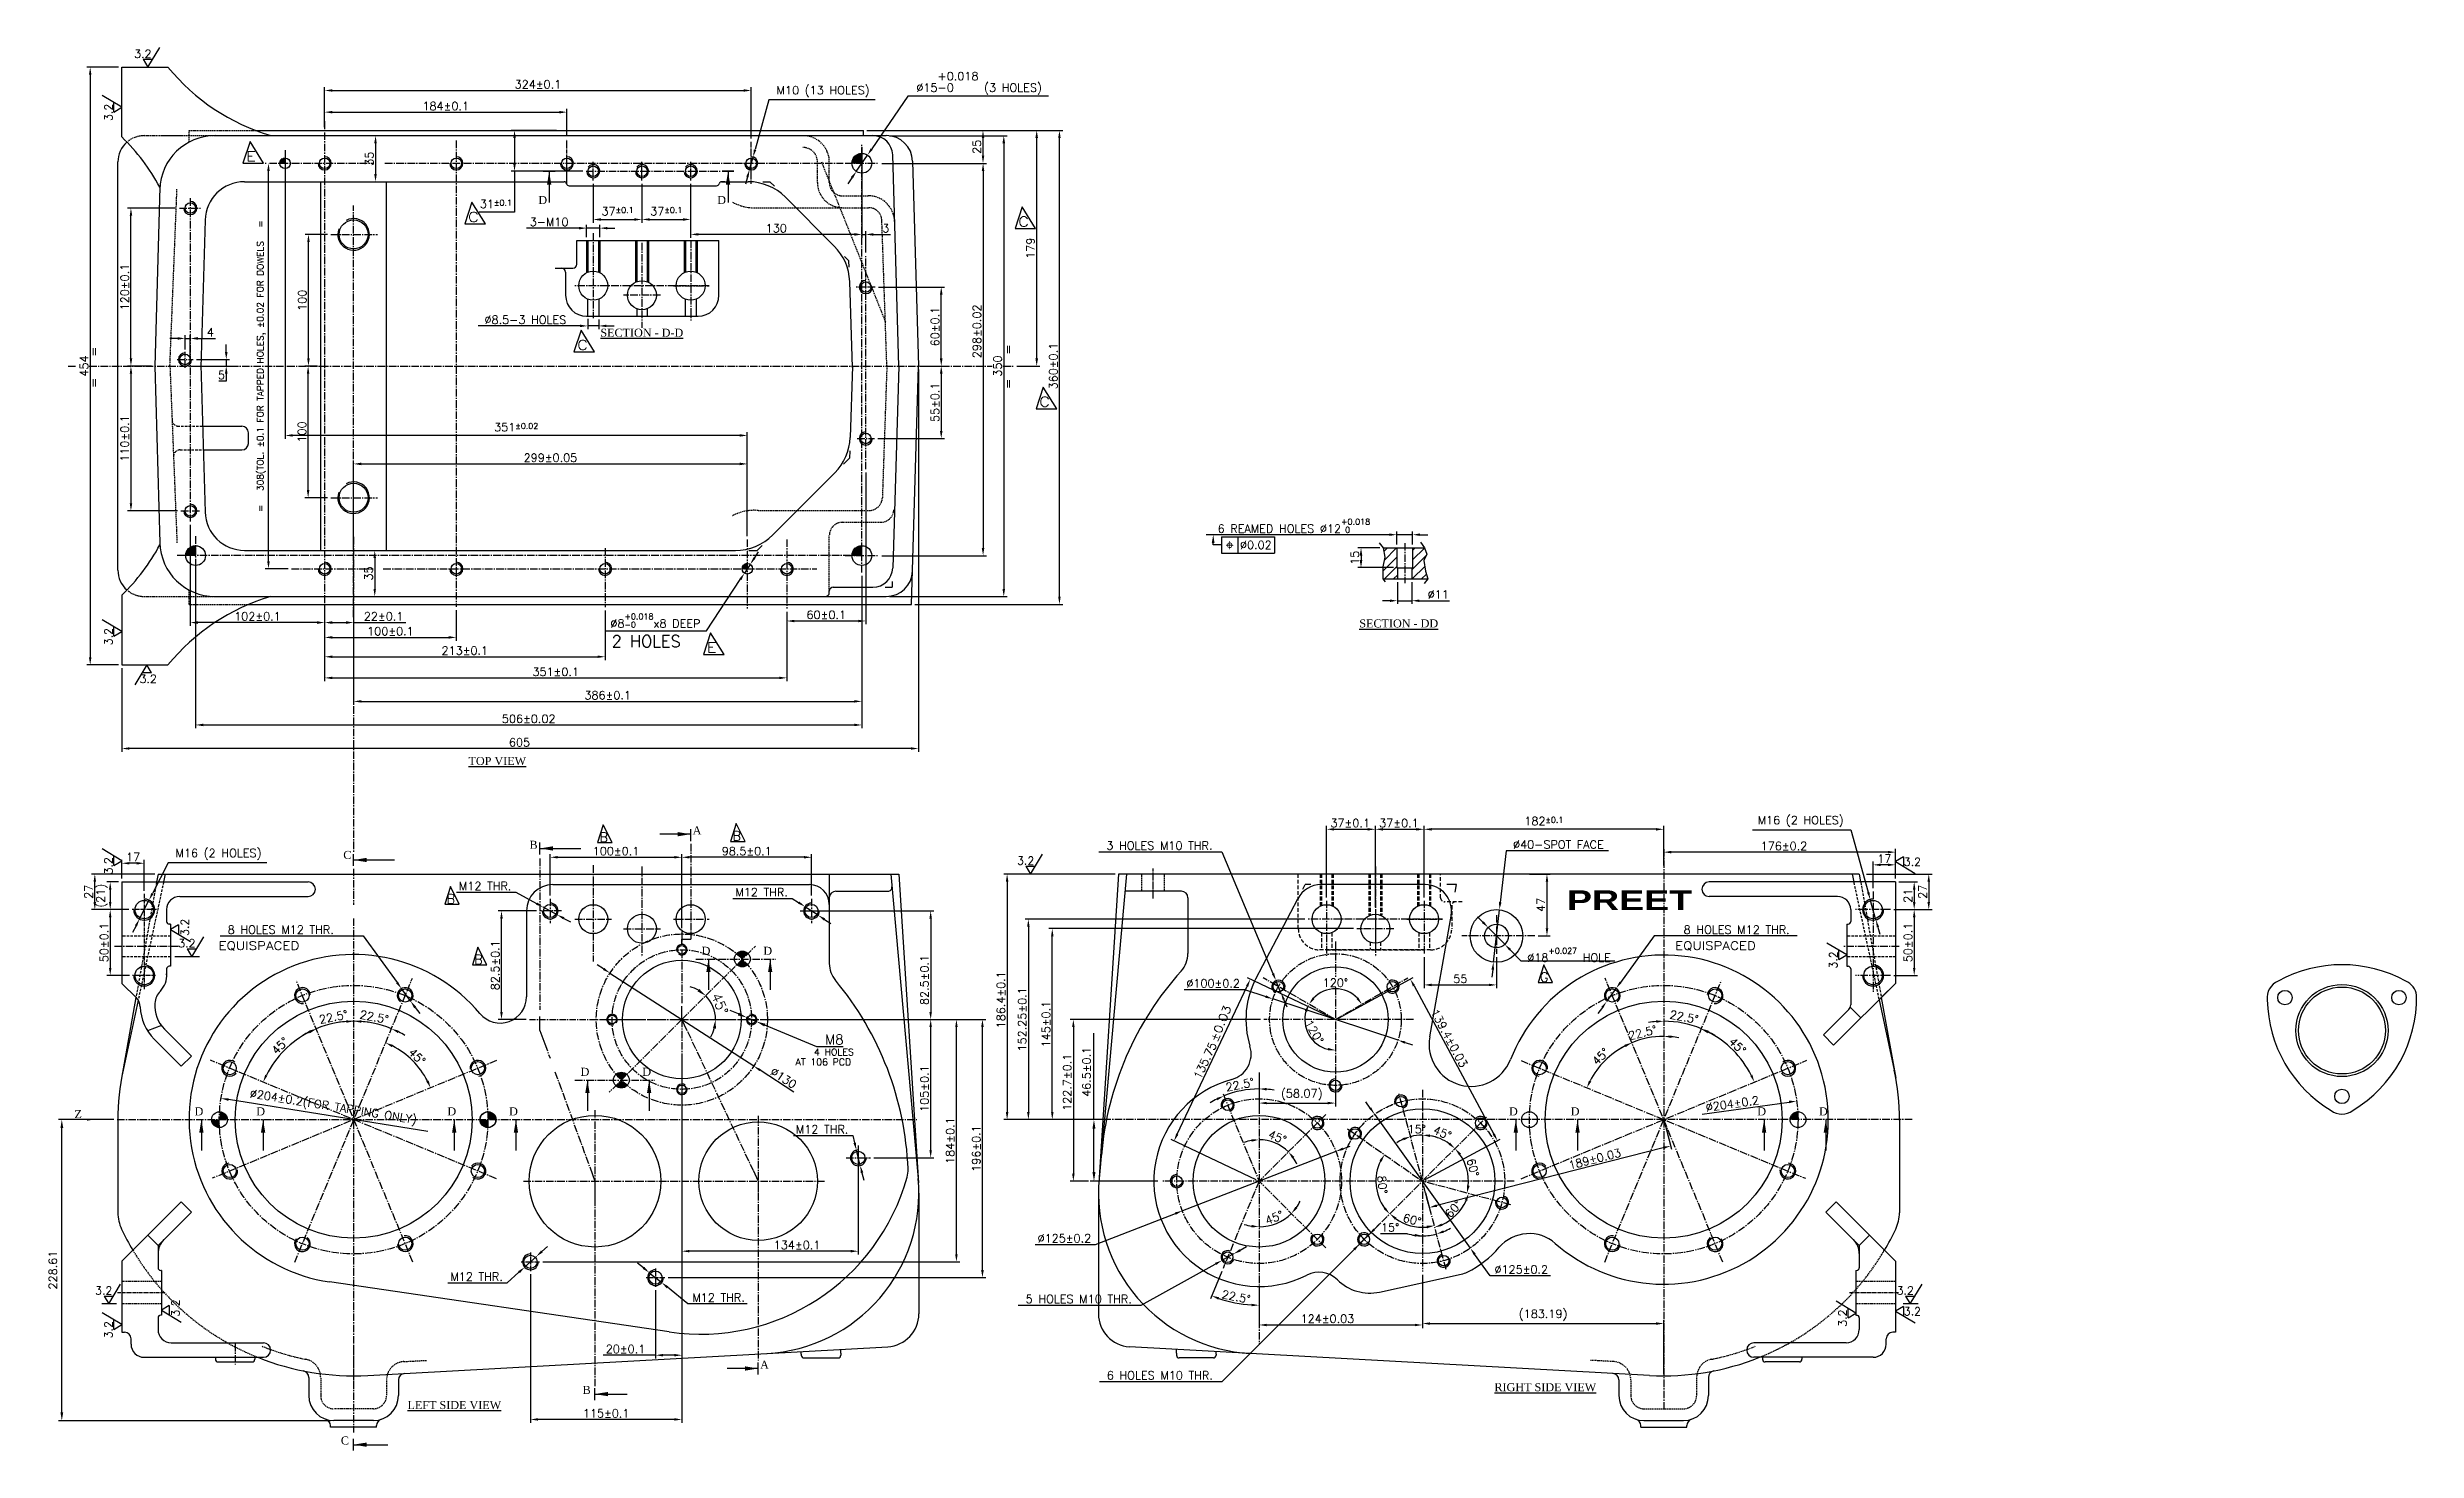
# Model space of a CAD drawing. Header units: millimetres. Extents: x -4466 to 20635, y -2270 to 9154.
# Drawn here: x 3094 to 4894, y 1971 to 3036 of the extents above; entities that cross this region are included whole.
import ezdxf
from ezdxf.enums import TextEntityAlignment as Align

# ---------------------------------------------------------------- set-up
doc = ezdxf.new("R2010")
doc.units = ezdxf.units.MM
doc.header["$LTSCALE"] = 0.3
doc.header["$PDSIZE"] = -50
for name, pattern in [('CENTER', [50.8, 31.75, -6.35, 6.35, -6.35]), ('CENTER2', [28.575, 19.05, -3.175, 3.175, -3.175]), ('HIDDEN', [9.525, 6.35, -3.175]), ('HIDDEN2', [4.7625, 3.175, -1.5875])]:
    doc.linetypes.add(name, pattern=pattern)
doc.layers.add('AM_5', color=3, linetype='Continuous', lineweight=25)
doc.layers.add('AM_8', color=1, linetype='Continuous', lineweight=25)
for name, color, linetype in [('c', 1, 'CENTER'), ('center', 1, 'CENTER2'), ('h', 4, 'HIDDEN'), ('hidden', 4, 'HIDDEN2')]:
    doc.layers.add(name, color=color, linetype=linetype)
doc.styles.add('ACISOGDT', font='amgdt.shx')
doc.styles.add('ARIAL-BLACK', font='')
doc.styles.add('ROMANTIC', font='romantic.ttf')
doc.styles.add('rs', font='romans.shx')
doc.styles.get("Standard").update_dxf_attribs({"font": 'romans.shx'})
doc.styles.get('ARIAL-BLACK').set_extended_font_data('Arial Black')
doc.dimstyles.new('AM_ISO$0', dxfattribs={"dimtxt": 2.5, "dimasz": 2.5, "dimexe": 1, "dimexo": 1, "dimgap": 1.5, "dimtad": 1, "dimdsep": 46, "dimtxsty": 'Standard', "dimcen": 0, "dimclrd": 256, "dimclre": 256, "dimclrt": 2, "dimadec": 3, "dimazin": 2, "dimtp": 0.1, "dimtm": 0.1, "dimtfac": 0.71, "dimtmove": 0, "dimatfit": 3, "dimfxl": 1, "dimlwd": -1, "dimlwe": -1, "dimarcsym": 1})
doc.dimstyles.new('ISO-25', dxfattribs={"dimscale": 2.5, "dimtxt": 2.5, "dimasz": 2.5, "dimexe": 0.7, "dimexo": 0.625, "dimtad": 1, "dimdec": 3, "dimlfac": -1, "dimzin": 9, "dimdsep": 46, "dimtxsty": 'Standard', "dimcen": 2.5, "dimclrd": 1, "dimclre": 1, "dimclrt": 7, "dimazin": 0, "dimtfac": 0.65, "dimtdec": 3, "dimtmove": 0, "dimatfit": 3, "dimfxl": 0.7, "dimtolj": 1, "dimarcsym": 0})
doc.dimstyles.new('sandeep-1', dxfattribs={"dimscale": 3, "dimtxt": 2.5, "dimasz": 2.3, "dimexe": 1, "dimexo": 1.5, "dimtad": 1, "dimdec": 1, "dimlfac": 2.5, "dimdsep": 46, "dimtxsty": 'rs', "dimcen": 0, "dimclrd": 1, "dimclre": 1, "dimclrt": 7, "dimadec": 1, "dimazin": 2, "dimtfac": 1, "dimtdec": 1, "dimtmove": 0, "dimatfit": 3, "dimfxl": 1.5, "dimarcsym": 0})
doc.dimstyles.new('sarab', dxfattribs={"dimscale": 3, "dimtxt": 2.5, "dimasz": 2.3, "dimexe": 1, "dimexo": 1, "dimtad": 1, "dimdec": 3, "dimdsep": 46, "dimtxsty": 'rs', "dimcen": 0, "dimclrd": 1, "dimclre": 1, "dimclrt": 7, "dimadec": 3, "dimazin": 2, "dimtfac": 1, "dimtdec": 3, "dimtmove": 0, "dimatfit": 3, "dimfxl": 1, "dimarcsym": 0})
doc.dimstyles.new('sarab$0', dxfattribs={"dimscale": 3, "dimtxt": 2.5, "dimasz": 2.3, "dimexe": 1, "dimexo": 1, "dimtad": 1, "dimdec": 3, "dimdsep": 46, "dimtxsty": 'rs', "dimcen": 0, "dimclrd": 1, "dimclre": 1, "dimclrt": 7, "dimadec": 3, "dimazin": 2, "dimtfac": 1, "dimtdec": 3, "dimtmove": 0, "dimatfit": 3, "dimfxl": 1, "dimarcsym": 0})
doc.dimstyles.new('sarab$3', dxfattribs={"dimscale": 3, "dimtxt": 2.5, "dimasz": 2.3, "dimexe": 1, "dimexo": 1, "dimtad": 1, "dimdec": 3, "dimdsep": 46, "dimtxsty": 'rs', "dimcen": 0, "dimclrd": 1, "dimclre": 1, "dimclrt": 7, "dimadec": 3, "dimazin": 2, "dimtfac": 1, "dimtdec": 3, "dimtmove": 0, "dimatfit": 3, "dimfxl": 1, "dimarcsym": 0})
pattern_1 = [(45, (0, 0), (-0.0707106781, 0.0707106781), [])]

msp = doc.modelspace()

# ---------------------------------------------------------------- texts
for s, height, p in [('3.2', 6.1, (3160.29499, 3028.46196)), ('2 HOLES', 9, (3522.89929, 2580.80569)), ('3.2', 6.1, (3164.39819, 2553.67086)), ('B', 7.2, (3513.60624, 2432.89276)), ('B', 7.2, (3614.58151, 2433.87143)), ('3.2', 6.1, (3830.74025, 2415.59123)), ('3.2', 6.1, (4504.19189, 2414.70608)), ('B', 7.2, (3397.54839, 2386.10083)), ('3.2', 6.1, (3193.71087, 2352.84123)), ('B', 7.2, (3418.48028, 2340.0147)), ('G', 7.2, (4227.94402, 2326.60185)), ('AT 106 PCD', 5.2, (3662.65173, 2263.199)), ('4 HOLES', 5.2, (3676.5184, 2270.63217)), ('3.2', 6.1, (3130.60139, 2089.09123)), ('3.2', 6.1, (4498.76461, 2089.09123)), ('3.2', 6.1, (4504.19189, 2073.3062))]:
    msp.add_text(s, height=height).set_placement(p)
for p in [(3143.77697, 2980.48242), (3143.77697, 2582.27894), (3143.77697, 2408.17611), (3201.70592, 2361.48318), (4453.75667, 2336.68462), (3194.70592, 2072.36734), (4460.75667, 2064.649), (3143.77697, 2055.8619)]:
    msp.add_text('3.2', height=6.1, rotation=90).set_placement(p)
at = {"width": 1.2}
for s, height, p in [('E', 7.5, (3245.29925, 2949.83347)), ('C', 7.5, (3413.8731, 2903.7751)), ('C', 7.5, (3831.67273, 2900.31978)), ('C', 7.5, (3496.69922, 2806.53544)), ('C', 7.5, (3847.65687, 2763.44108)), ('E', 7.5, (3595.10798, 2576.81411)), ('EQUISPACED', 6.25, (3224.33497, 2350.95595)), ('EQUISPACED', 6.25, (4330.48403, 2350.95595))]:
    msp.add_text(s, height=height, dxfattribs=at).set_placement(p)
at = {"style": 'ROMANTIC'}
for s, p in [('D', (3467.20814, 2917.4003)), ('D', (3603.05736, 2917.4003)), ('%%USECTION - D-D', (3514.30574, 2816.61439)), ('%%USECTION - DD', (4090.69527, 2595.79942)), ('%%UTOP VIEW', (3414.18518, 2491.33145)), ('B', (3460.49614, 2427.66435)), ('A', (3584.38855, 2438.59955)), ('C', (3319.09746, 2419.96389)), ('D', (3591.24101, 2347.13869)), ('D', (3638.10979, 2347.13869)), ('D', (3499.31713, 2255.2148)), ('D', (3546.18591, 2255.2148)), ('D', (3206.13809, 2225.17675)), ('D', (3253.00687, 2225.17675)), ('D', (3398.14931, 2225.17675)), ('D', (3445.01809, 2225.17675)), ('D', (4204.38869, 2225.17675)), ('D', (4251.25747, 2225.17675)), ('D', (4392.95876, 2225.17675)), ('D', (4439.82754, 2225.17675)), ('Z', (3114.94467, 2223.0797)), ('A', (3635.63855, 2032.76374)), ('B', (3500.86739, 2013.61018)), ('%%URIGHT SIDE VIEW', (4193.34334, 2015.6819)), ('%%ULEFT SIDE VIEW', (3367.84909, 2002.12229)), ('C', (3317.25692, 1975.17612))]:
    msp.add_text(s, height=6.1, dxfattribs=at).set_placement(p)
at = {"width": 1.2}
for s, height, rotation, p in [('=', 6, 90, (3132.6352, 2801.24103)), ('=', 6, 90, (3826.85131, 2802.91399)), ('=', 6, 90, (3132.6352, 2777.60698)), ('=', 6, 90, (3826.85131, 2776.73456)), ('%%P0.03', 6.125, 67.8, (3982.77631, 2280.33647))]:
    msp.add_text(s, height=height, rotation=rotation, dxfattribs=at).set_placement(p)
at = {"style": 'ARIAL-BLACK', "width": 1.236616}
msp.add_text('PREET', height=15, dxfattribs=at).set_placement((4248.39703, 2381.10837), (4343.40814, 2381.10837), align=Align.FIT)
at = {"color": 7, "char_height": 6.25, "attachment_point": 5, "style": 'rs'}
for s, insert, rotation in [('186.4±0.1', (3818.53296, 2312.97834), 90), ('189±0.03', (4269.48786, 2192.08436), 14.31179014)]:
    msp.add_mtext(s, dxfattribs=dict(at, insert=insert, rotation=rotation))
at = {"char_height": 6.25, "attachment_point": 5, "rotation": 90, "style": 'rs'}
for s, insert in [('122.7±0.1', (3868.84846, 2250.3016)), ('46.5±0.1', (3883.55739, 2258.23244))]:
    msp.add_mtext(s, dxfattribs=dict(at, insert=insert))

# ---------------------------------------------------------------- blocks, each defined once
blk = doc.blocks.new('*D16')
at = {"color": 1, "lineweight": -2, "transparency": 16777216}
for p, q in [((4321.9, 2415), (4321.9, 2427.6)), ((4492.1, 2425.1), (4327.6, 2425.1)), ((4497.9, 2405), (4497.9, 2427.6))]:
    blk.add_line(p, q, dxfattribs=at)
at = {"color": 1, "transparency": 16777216}
for points in [[(4327.6, 2426.1), (4327.6, 2424.2), (4321.9, 2425.1)], [(4492.1, 2426.1), (4492.1, 2424.2), (4497.9, 2425.1)]]:
    blk.add_solid(points, dxfattribs=at)
at = {"layer": 'Defpoints', "color": 0, "transparency": 16777216}
for p in [(4321.9, 2425.1), (4321.9, 2412.5), (4497.9, 2402.5)]:
    blk.add_point(p, dxfattribs=at)
at = {"color": 7, "transparency": 16777216, "insert": (4413.2, 2429.8), "char_height": 6.25, "attachment_point": 5, "style": 'rs'}
blk.add_mtext('176±0.2', dxfattribs=at)
blk = doc.blocks.new('*D17')
at = {"color": 1, "lineweight": -2, "transparency": 16777216}
blk.add_line((4351.1, 2226.1), (4417.2, 2235.3), dxfattribs=at)
at = {"color": 1, "transparency": 16777216}
blk.add_solid([(4417.1, 2236.3), (4417.3, 2234.4), (4422.9, 2236.1)], dxfattribs=at)
at = {"layer": 'Defpoints', "color": 0, "transparency": 16777216}
for p in [(4422.9, 2236.1), (4220.9, 2207.8)]:
    blk.add_point(p, dxfattribs=at)
at = {"color": 7, "transparency": 16777216, "insert": (4374, 2234), "char_height": 6.25, "attachment_point": 5, "rotation": 7.9745, "style": 'rs'}
blk.add_mtext('∅204±0.2', dxfattribs=at)
blk = doc.blocks.new('*D18')
at = {"color": 1, "lineweight": -2, "transparency": 16777216}
for p, q in [((4314.6, 2361.5), (4289, 2326.2)), ((4423.3, 2361.5), (4314.6, 2361.5)), ((4278.6, 2311.8), (4285.7, 2321.5)), ((4275.3, 2307.1), (4271.9, 2302.5))]:
    blk.add_line(p, q, dxfattribs=at)
at = {"color": 1, "transparency": 16777216}
for points in [[(4288.3, 2326.7), (4289.8, 2325.6), (4285.7, 2321.5)], [(4274.5, 2307.7), (4276, 2306.6), (4278.6, 2311.8)]]:
    blk.add_solid(points, dxfattribs=at)
at = {"layer": 'Defpoints', "color": 0, "transparency": 16777216}
for p in [(4285.7, 2321.5), (4278.6, 2311.8)]:
    blk.add_point(p, dxfattribs=at)
at = {"color": 7, "transparency": 16777216, "insert": (4377.3, 2366.2), "char_height": 6.25, "attachment_point": 5, "style": 'rs'}
blk.add_mtext('8 HOLES M12 THR. ', dxfattribs=at)
blk = doc.blocks.new('*D19')
at = {"color": 1, "lineweight": -2, "transparency": 16777216}
for start, end in [(114.4129, 123.8258), (90, 105), (71.1742, 80.5871)]:
    blk.add_arc((4138.6, 2175.2), 35, start, end, dxfattribs=at)
at = {"color": 1, "transparency": 16777216}
for points in [[(4123.8, 2208), (4124.5, 2206.2), (4129.6, 2209.1)], [(4144.3, 2208.8), (4144.4, 2210.7), (4138.6, 2210.2)]]:
    blk.add_solid(points, dxfattribs=at)
at = {"layer": 'Defpoints', "color": 0, "transparency": 16777216}
for p in [(4120.9, 2241.5), (4138.6, 2244.6), (4132.6, 2209.7), (4138.6, 2106.5), (4156.6, 2108.2)]:
    blk.add_point(p, dxfattribs=at)
at = {"color": 7, "transparency": 16777216, "insert": (4134.4, 2214.7), "char_height": 6.25, "attachment_point": 5, "style": 'rs'}
blk.add_mtext('15°', dxfattribs=at)
blk = doc.blocks.new('*D20')
at = {"color": 1, "lineweight": -2, "transparency": 16777216}
blk.add_arc((4138.6, 2175.2), 35, 54.4127, 80.5873, dxfattribs=at)
at = {"color": 1, "transparency": 16777216}
for points in [[(4144.3, 2208.8), (4144.4, 2210.7), (4138.6, 2210.2)], [(4159.7, 2204.4), (4158.4, 2203), (4163.4, 2200)]]:
    blk.add_solid(points, dxfattribs=at)
at = {"layer": 'Defpoints', "color": 0, "transparency": 16777216}
for p in [(4138.6, 2244.6), (4187.2, 2223.8), (4156.2, 2205.6), (4089.6, 2126.1), (4138.6, 2106.5)]:
    blk.add_point(p, dxfattribs=at)
at = {"color": 7, "transparency": 16777216, "insert": (4153.8, 2211.9), "char_height": 6.25, "attachment_point": 5, "rotation": 337.5, "style": 'rs'}
blk.add_mtext('45°', dxfattribs=at)
blk = doc.blocks.new('*D21')
at = {"color": 1, "lineweight": -2, "transparency": 16777216}
blk.add_arc((4138.6, 2175.2), 35, 354.4127, 35.5873, dxfattribs=at)
at = {"color": 1, "transparency": 16777216}
for points in [[(4166.4, 2195), (4167.9, 2196.2), (4163.4, 2200)], [(4174.5, 2171.6), (4172.6, 2172), (4172.5, 2166.1)]]:
    blk.add_solid(points, dxfattribs=at)
at = {"layer": 'Defpoints', "color": 0, "transparency": 16777216}
for p in [(4187.2, 2223.8), (4173.5, 2178.3), (4138.6, 2175.2), (4205.7, 2157.2), (4089.6, 2126.1)]:
    blk.add_point(p, dxfattribs=at)
at = {"color": 7, "transparency": 16777216, "insert": (4177, 2185.5), "char_height": 6.25, "attachment_point": 5, "rotation": 285, "style": 'rs'}
blk.add_mtext('60°', dxfattribs=at)
blk = doc.blocks.new('*D22')
at = {"color": 1, "lineweight": -2, "transparency": 16777216}
blk.add_arc((4138.6, 2175.2), 36.3, 294.0948, 335.9052, dxfattribs=at)
at = {"color": 1, "transparency": 16777216}
for points in [[(4170.8, 2160.7), (4172.6, 2160.1), (4173.7, 2165.8)], [(4153.8, 2141.2), (4153.1, 2143), (4148, 2140.2)]]:
    blk.add_solid(points, dxfattribs=at)
at = {"layer": 'Defpoints', "color": 0, "transparency": 16777216}
for p in [(4120.9, 2241.5), (4138.6, 2175.2), (4159.4, 2145.5), (4205.7, 2157.2), (4156.6, 2108.2)]:
    blk.add_point(p, dxfattribs=at)
at = {"color": 7, "transparency": 16777216, "insert": (4162.2, 2154.1), "char_height": 6.25, "attachment_point": 5, "rotation": 48.1478, "style": 'rs'}
blk.add_mtext('60°', dxfattribs=at)
blk = doc.blocks.new('*D23')
at = {"color": 1, "lineweight": -2, "transparency": 16777216}
blk.add_line((4127.3, 2135.3), (4106.8, 2135.3), dxfattribs=at)
for start, end in [(254.0732, 270), (254.1117, 262.0559), (270, 285), (292.9441, 300.8883)]:
    blk.add_arc((4138.6, 2175.2), 41.5, start, end, dxfattribs=at)
at = {"color": 1, "transparency": 16777216}
for points in [[(4133, 2135.1), (4132.8, 2133.1), (4138.6, 2133.7)], [(4155.1, 2136.1), (4154.5, 2137.9), (4149.4, 2135.1)]]:
    blk.add_solid(points, dxfattribs=at)
at = {"layer": 'Defpoints', "color": 0, "transparency": 16777216}
for p in [(4120.9, 2241.5), (4138.6, 2244.6), (4145.8, 2134.3), (4138.6, 2106.5), (4156.6, 2108.2)]:
    blk.add_point(p, dxfattribs=at)
at = {"color": 7, "transparency": 16777216, "insert": (4114.1, 2140), "char_height": 6.25, "attachment_point": 5, "style": 'rs'}
blk.add_mtext('15°', dxfattribs=at)
blk = doc.blocks.new('*D24')
at = {"color": 1, "lineweight": -2, "transparency": 16777216}
blk.add_arc((4138.6, 2175.2), 35, 234.4254, 275.5746, dxfattribs=at)
at = {"color": 1, "transparency": 16777216}
for points in [[(4117.7, 2146), (4118.9, 2147.5), (4113.9, 2150.5)], [(4141.9, 2141.3), (4142.2, 2139.4), (4147.7, 2141.4)]]:
    blk.add_solid(points, dxfattribs=at)
at = {"layer": 'Defpoints', "color": 0, "transparency": 16777216}
for p in [(4120.9, 2241.5), (4187.2, 2223.8), (4123.9, 2143.5), (4089.6, 2126.1), (4156.6, 2108.2)]:
    blk.add_point(p, dxfattribs=at)
at = {"color": 7, "transparency": 16777216, "insert": (4130.8, 2145.9), "char_height": 6.25, "attachment_point": 5, "rotation": 345, "style": 'rs'}
blk.add_mtext('60°', dxfattribs=at)
blk = doc.blocks.new('*D25')
at = {"color": 1, "lineweight": -2, "transparency": 16777216}
for p, q in [((4102, 2138.6), (4106.1, 2142.7)), ((3986.6, 2023), (4086.9, 2123.4)), ((4098, 2134.6), (4090.9, 2127.5)), ((3893.4, 2023), (3986.6, 2023))]:
    blk.add_line(p, q, dxfattribs=at)
at = {"color": 1, "transparency": 16777216}
for points in [[(4086.2, 2124.1), (4087.5, 2122.7), (4090.9, 2127.5)], [(4101.4, 2139.3), (4102.7, 2137.9), (4098, 2134.6)]]:
    blk.add_solid(points, dxfattribs=at)
at = {"layer": 'Defpoints', "color": 0, "transparency": 16777216}
for p in [(4090.9, 2127.5), (4098, 2134.6)]:
    blk.add_point(p, dxfattribs=at)
at = {"color": 7, "transparency": 16777216, "insert": (3939.2, 2027.7), "char_height": 6.25, "attachment_point": 5, "style": 'rs'}
blk.add_mtext('6 HOLES M10 THR.', dxfattribs=at)
blk = doc.blocks.new('*D26')
at = {"color": 1, "lineweight": -2, "transparency": 16777216}
for start, end in [(117.2032, 121.9063), (90, 112.5), (80.5937, 85.2968)]:
    blk.add_arc((4014.6, 2175.2), 70.1, start, end, dxfattribs=at)
at = {"color": 1, "transparency": 16777216}
for points in [[(3982.2, 2238.4), (3983, 2236.7), (3987.8, 2239.9)], [(4020.3, 2244.1), (4020.4, 2246), (4014.6, 2245.3)]]:
    blk.add_solid(points, dxfattribs=at)
at = {"layer": 'Defpoints', "color": 0, "transparency": 16777216}
for p in [(4014.6, 2257.8), (3987.2, 2241.5), (4005.5, 2244.7), (4014.6, 2175.2), (4014.6, 2051.9)]:
    blk.add_point(p, dxfattribs=at)
at = {"color": 7, "transparency": 16777216, "insert": (4000.1, 2248.5), "char_height": 6.25, "attachment_point": 5, "rotation": 11.25, "style": 'rs'}
blk.add_mtext('22.5°', dxfattribs=at)
blk = doc.blocks.new('*D27')
at = {"color": 1, "lineweight": -2, "transparency": 16777216}
for start, end in [(100.4764, 110.9529), (45, 90), (24.0471, 34.5236)]:
    blk.add_arc((4014.6, 2175.2), 31.5, start, end, dxfattribs=at)
at = {"color": 1, "transparency": 16777216}
for points in [[(4008.8, 2207.1), (4009, 2205.2), (4014.6, 2206.7)], [(4039.8, 2192.4), (4041.3, 2193.7), (4036.9, 2197.5)]]:
    blk.add_solid(points, dxfattribs=at)
at = {"layer": 'Defpoints', "color": 0, "transparency": 16777216}
for p in [(4014.6, 2257.8), (4065.3, 2225.9), (4030.4, 2202.5), (4014.6, 2175.2), (4014.6, 2051.9)]:
    blk.add_point(p, dxfattribs=at)
at = {"color": 7, "transparency": 16777216, "insert": (4028.5, 2208.6), "char_height": 6.25, "attachment_point": 5, "rotation": 337.5, "style": 'rs'}
blk.add_mtext('45°', dxfattribs=at)
blk = doc.blocks.new('*D28')
at = {"color": 1, "lineweight": -2, "transparency": 16777216}
blk.add_line((3986.2, 2106.7), (3977.6, 2085.9), dxfattribs=at)
blk.add_arc((4014.6, 2175.2), 94.2, 250.9979, 266.5021, dxfattribs=at)
at = {"color": 1, "transparency": 16777216}
for points in [[(3983.6, 2085.2), (3984.3, 2087), (3978.6, 2088.2)], [(4008.9, 2082.1), (4008.9, 2080.2), (4014.6, 2081)]]:
    blk.add_solid(points, dxfattribs=at)
at = {"layer": 'Defpoints', "color": 0, "transparency": 16777216}
for p in [(4014.6, 2257.8), (4014.6, 2175.2), (3987.2, 2109), (3990.3, 2084.2), (4014.6, 2051.9)]:
    blk.add_point(p, dxfattribs=at)
at = {"color": 7, "transparency": 16777216, "insert": (3997.2, 2087.4), "char_height": 6.25, "attachment_point": 5, "rotation": 348.75, "style": 'rs'}
blk.add_mtext('22.5°', dxfattribs=at)
blk = doc.blocks.new('*D29')
at = {"color": 1, "lineweight": -2, "transparency": 16777216}
for start, end in [(324.5114, 334.0227), (250.9773, 260.4886), (270, 315)]:
    blk.add_arc((4014.6, 2175.2), 34.7, start, end, dxfattribs=at)
at = {"color": 1, "transparency": 16777216}
for points in [[(4009, 2142), (4008.8, 2140.1), (4014.6, 2140.5)], [(4043.6, 2154.5), (4042.1, 2155.7), (4039.2, 2150.7)]]:
    blk.add_solid(points, dxfattribs=at)
at = {"layer": 'Defpoints', "color": 0, "transparency": 16777216}
for p in [(4014.6, 2257.8), (4014.6, 2175.2), (4023.6, 2141.7), (4065.3, 2124.5), (4014.6, 2051.9)]:
    blk.add_point(p, dxfattribs=at)
at = {"color": 7, "transparency": 16777216, "insert": (4026.1, 2147.5), "char_height": 6.25, "attachment_point": 5, "rotation": 22.5, "style": 'rs'}
blk.add_mtext('45°', dxfattribs=at)
blk = doc.blocks.new('*D30')
at = {"color": 1, "lineweight": -2, "transparency": 16777216}
blk.add_arc((4072.6, 2298), 23.3, 44.2052, 135.7948, dxfattribs=at)
at = {"color": 1, "transparency": 16777216}
for points in [[(4056.7, 2313.6), (4055.2, 2314.7), (4052.5, 2309.6)], [(4090, 2314.7), (4088.5, 2313.6), (4092.7, 2309.6)]]:
    blk.add_solid(points, dxfattribs=at)
at = {"layer": 'Defpoints', "color": 0, "transparency": 16777216}
for p in [(4017.7, 2329.7), (4127.5, 2329.7), (4080.5, 2319.8), (4072.6, 2298), (4072.6, 2298)]:
    blk.add_point(p, dxfattribs=at)
at = {"color": 7, "transparency": 16777216, "insert": (4072.6, 2325.9), "char_height": 6.25, "attachment_point": 5, "style": 'rs'}
blk.add_mtext('120°', dxfattribs=at)
blk = doc.blocks.new('*D31')
at = {"color": 1, "lineweight": -2, "transparency": 16777216}
for p, q in [((3892.9, 2425.4), (3986.4, 2425.4)), ((3986.4, 2425.4), (4025.1, 2332.9)), ((4031.2, 2318.3), (4027.4, 2327.6)), ((4033.4, 2313), (4035.7, 2307.7))]:
    blk.add_line(p, q, dxfattribs=at)
at = {"color": 1, "transparency": 16777216}
for points in [[(4026, 2333.2), (4024.3, 2332.5), (4027.4, 2327.6)], [(4034.3, 2313.4), (4032.6, 2312.7), (4031.2, 2318.3)]]:
    blk.add_solid(points, dxfattribs=at)
at = {"layer": 'Defpoints', "color": 0, "transparency": 16777216}
for p in [(4027.4, 2327.6), (4031.2, 2318.3)]:
    blk.add_point(p, dxfattribs=at)
at = {"color": 7, "transparency": 16777216, "insert": (3938.9, 2430.1), "char_height": 6.25, "attachment_point": 5, "style": 'rs'}
blk.add_mtext('3 HOLES M10 THR.', dxfattribs=at)
blk = doc.blocks.new('*D32')
at = {"color": 1, "lineweight": -2, "transparency": 16777216}
for p, q in [((4098.9, 2230.7), (4095.6, 2235.4)), ((4102.3, 2226), (4175, 2124.4)), ((4190, 2103.4), (4178.3, 2119.7)), ((4235.9, 2103.4), (4190, 2103.4))]:
    blk.add_line(p, q, dxfattribs=at)
at = {"color": 1, "transparency": 16777216}
for points in [[(4099.7, 2231.3), (4098.2, 2230.2), (4102.3, 2226)], [(4179.1, 2120.3), (4177.6, 2119.1), (4175, 2124.4)]]:
    blk.add_solid(points, dxfattribs=at)
at = {"layer": 'Defpoints', "color": 0, "transparency": 16777216}
for p in [(4102.3, 2226), (4175, 2124.4)]:
    blk.add_point(p, dxfattribs=at)
at = {"color": 7, "transparency": 16777216, "insert": (4213.7, 2108.1), "char_height": 6.25, "attachment_point": 5, "style": 'rs'}
blk.add_mtext('∅125±0.2', dxfattribs=at)
blk = doc.blocks.new('*D33')
at = {"color": 1, "lineweight": -2, "transparency": 16777216}
for p, q in [((4072.9, 2197.8), (3956.4, 2152.7)), ((4078.3, 2199.8), (4083.7, 2201.9)), ((3890.4, 2127.1), (3951, 2150.6)), ((3844.5, 2127.1), (3890.4, 2127.1))]:
    blk.add_line(p, q, dxfattribs=at)
at = {"color": 1, "transparency": 16777216}
for points in [[(4077.9, 2200.7), (4078.6, 2198.9), (4072.9, 2197.8)], [(3950.6, 2151.5), (3951.3, 2149.7), (3956.4, 2152.7)]]:
    blk.add_solid(points, dxfattribs=at)
at = {"layer": 'Defpoints', "color": 0, "transparency": 16777216}
for p in [(4072.9, 2197.8), (3956.4, 2152.7)]:
    blk.add_point(p, dxfattribs=at)
at = {"color": 7, "transparency": 16777216, "insert": (3866.7, 2131.8), "char_height": 6.25, "attachment_point": 5, "style": 'rs'}
blk.add_mtext('∅125±0.2', dxfattribs=at)
blk = doc.blocks.new('*D34')
at = {"color": 1, "lineweight": -2, "transparency": 16777216}
for p, q in [((3957.6, 2320.7), (4003.5, 2320.7)), ((4003.5, 2320.7), (4019.6, 2315.4)), ((4120.1, 2282.3), (4025.1, 2313.6)), ((4125.5, 2280.5), (4131, 2278.7))]:
    blk.add_line(p, q, dxfattribs=at)
at = {"color": 1, "transparency": 16777216}
for points in [[(4019.9, 2316.3), (4019.3, 2314.5), (4025.1, 2313.6)], [(4125.8, 2281.4), (4125.2, 2279.6), (4120.1, 2282.3)]]:
    blk.add_solid(points, dxfattribs=at)
at = {"layer": 'Defpoints', "color": 0, "transparency": 16777216}
for p in [(4025.1, 2313.6), (4120.1, 2282.3)]:
    blk.add_point(p, dxfattribs=at)
at = {"color": 7, "transparency": 16777216, "insert": (3979.7, 2325.4), "char_height": 6.25, "attachment_point": 5, "style": 'rs'}
blk.add_mtext('∅100±0.2', dxfattribs=at)
blk = doc.blocks.new('*D35')
at = {"color": 1, "lineweight": -2, "transparency": 16777216}
blk.add_arc((4072.6, 2298), 23.3, 164.2023, 255.7977, dxfattribs=at)
at = {"color": 1, "transparency": 16777216}
for points in [[(4049.3, 2304.7), (4051.1, 2303.9), (4052.4, 2309.6)], [(4067, 2276.4), (4066.8, 2274.5), (4072.6, 2274.7)]]:
    blk.add_solid(points, dxfattribs=at)
at = {"layer": 'Defpoints', "color": 0, "transparency": 16777216}
for p in [(4017.7, 2329.7), (4072.6, 2322.2), (4049.7, 2293.9), (4072.6, 2298), (4072.6, 2234.6)]:
    blk.add_point(p, dxfattribs=at)
at = {"color": 7, "transparency": 16777216, "insert": (4056.5, 2288.7), "char_height": 6.25, "attachment_point": 5, "rotation": 300, "style": 'rs'}
blk.add_mtext('120°', dxfattribs=at)
blk = doc.blocks.new('*D36')
at = {"color": 1, "lineweight": -2, "transparency": 16777216}
for p, q in [((4014.6, 2255.3), (4014.6, 2232)), ((4072.6, 2255.5), (4072.6, 2232)), ((4020.4, 2234.5), (4066.8, 2234.5))]:
    blk.add_line(p, q, dxfattribs=at)
at = {"color": 1, "transparency": 16777216}
for points in [[(4020.4, 2235.5), (4020.4, 2233.6), (4014.6, 2234.5)], [(4066.8, 2235.5), (4066.8, 2233.6), (4072.6, 2234.5)]]:
    blk.add_solid(points, dxfattribs=at)
at = {"layer": 'Defpoints', "color": 0, "transparency": 16777216}
for p in [(4014.6, 2257.8), (4072.6, 2258), (4072.6, 2234.5)]:
    blk.add_point(p, dxfattribs=at)
at = {"color": 7, "transparency": 16777216, "insert": (4047, 2240.8), "char_height": 6.25, "attachment_point": 5, "style": 'rs'}
blk.add_mtext('(58.07)', dxfattribs=at)
blk = doc.blocks.new('*D37')
at = {"color": 1, "lineweight": -2, "transparency": 16777216}
for p, q in [((4014.6, 2092.7), (4014.6, 2063.5)), ((4138.6, 2104), (4138.6, 2063.5)), ((4020.4, 2066), (4132.9, 2066))]:
    blk.add_line(p, q, dxfattribs=at)
at = {"color": 1, "transparency": 16777216}
for points in [[(4020.4, 2066.9), (4020.4, 2065), (4014.6, 2066)], [(4132.9, 2066.9), (4132.9, 2065), (4138.6, 2066)]]:
    blk.add_solid(points, dxfattribs=at)
at = {"layer": 'Defpoints', "color": 0, "transparency": 16777216}
for p in [(4138.6, 2106.5), (4014.6, 2095.2), (4138.6, 2066)]:
    blk.add_point(p, dxfattribs=at)
at = {"color": 7, "transparency": 16777216, "insert": (4066.5, 2070.7), "char_height": 6.25, "attachment_point": 5, "style": 'rs'}
blk.add_mtext('124±0.03', dxfattribs=at)
blk = doc.blocks.new('*D38')
at = {"color": 1, "lineweight": -2, "transparency": 16777216}
for p, q in [((4065.9, 2390.7), (4065.9, 2445)), ((4071.6, 2442.5), (4097.1, 2442.5)), ((4102.9, 2411), (4102.9, 2445))]:
    blk.add_line(p, q, dxfattribs=at)
at = {"color": 1, "transparency": 16777216}
for points in [[(4071.6, 2443.4), (4071.6, 2441.5), (4065.9, 2442.5)], [(4097.1, 2443.4), (4097.1, 2441.5), (4102.9, 2442.5)]]:
    blk.add_solid(points, dxfattribs=at)
at = {"layer": 'Defpoints', "color": 0, "transparency": 16777216}
for p in [(4102.9, 2442.5), (4102.9, 2408.5), (4065.9, 2388.2)]:
    blk.add_point(p, dxfattribs=at)
at = {"color": 7, "transparency": 16777216, "insert": (4083.8, 2447.2), "char_height": 6.25, "attachment_point": 5, "style": 'rs'}
blk.add_mtext('37±0.1', dxfattribs=at)
blk = doc.blocks.new('*D39')
at = {"color": 1, "lineweight": -2, "transparency": 16777216}
for p, q in [((4102.9, 2383.4), (4102.9, 2445)), ((4108.6, 2442.5), (4134.1, 2442.5)), ((4139.9, 2390.7), (4139.9, 2445))]:
    blk.add_line(p, q, dxfattribs=at)
at = {"color": 1, "transparency": 16777216}
for points in [[(4108.6, 2443.4), (4108.6, 2441.5), (4102.9, 2442.5)], [(4134.1, 2443.4), (4134.1, 2441.5), (4139.9, 2442.5)]]:
    blk.add_solid(points, dxfattribs=at)
at = {"layer": 'Defpoints', "color": 0, "transparency": 16777216}
for p in [(4139.9, 2442.5), (4102.9, 2380.9), (4139.9, 2388.2)]:
    blk.add_point(p, dxfattribs=at)
at = {"color": 7, "transparency": 16777216, "insert": (4120.8, 2447.2), "char_height": 6.25, "attachment_point": 5, "style": 'rs'}
blk.add_mtext('37±0.1', dxfattribs=at)
blk = doc.blocks.new('*D40')
at = {"color": 1, "lineweight": -2, "transparency": 16777216}
for p, q in [((4480.9, 2397.7), (4480.9, 2418)), ((4492.1, 2415.5), (4486.6, 2415.5)), ((4497.9, 2405), (4497.9, 2418))]:
    blk.add_line(p, q, dxfattribs=at)
at = {"color": 1, "transparency": 16777216}
for points in [[(4486.6, 2416.4), (4486.6, 2414.5), (4480.9, 2415.5)], [(4492.1, 2416.4), (4492.1, 2414.5), (4497.9, 2415.5)]]:
    blk.add_solid(points, dxfattribs=at)
at = {"layer": 'Defpoints', "color": 0, "transparency": 16777216}
for p in [(4480.9, 2415.5), (4480.9, 2395.2), (4497.9, 2402.5)]:
    blk.add_point(p, dxfattribs=at)
at = {"color": 7, "transparency": 16777216, "insert": (4489.4, 2420.2), "char_height": 6.25, "attachment_point": 5, "style": 'rs'}
blk.add_mtext('17', dxfattribs=at)
blk = doc.blocks.new('*D41')
at = {"color": 1, "lineweight": -2, "transparency": 16777216}
for p, q in [((4500.4, 2402.5), (4514.6, 2402.5)), ((4512.1, 2396.7), (4512.1, 2387.2)), ((4496.6, 2381.5), (4514.6, 2381.5))]:
    blk.add_line(p, q, dxfattribs=at)
at = {"color": 1, "transparency": 16777216}
for points in [[(4511.2, 2396.7), (4513.1, 2396.7), (4512.1, 2402.5)], [(4511.2, 2387.2), (4513.1, 2387.2), (4512.1, 2381.5)]]:
    blk.add_solid(points, dxfattribs=at)
at = {"layer": 'Defpoints', "color": 0, "transparency": 16777216}
for p in [(4497.9, 2402.5), (4494.1, 2381.5), (4512.1, 2381.5)]:
    blk.add_point(p, dxfattribs=at)
at = {"color": 7, "transparency": 16777216, "insert": (4507.4, 2392), "char_height": 6.25, "attachment_point": 5, "rotation": 90, "style": 'rs'}
blk.add_mtext('21', dxfattribs=at)
blk = doc.blocks.new('*D42')
at = {"color": 1, "lineweight": -2, "transparency": 16777216}
for p, q in [((4500.4, 2381.5), (4514.6, 2381.5)), ((4512.1, 2375.7), (4512.1, 2337.2)), ((4496.6, 2331.5), (4514.6, 2331.5))]:
    blk.add_line(p, q, dxfattribs=at)
at = {"color": 1, "transparency": 16777216}
for points in [[(4511.2, 2375.7), (4513.1, 2375.7), (4512.1, 2381.5)], [(4511.2, 2337.2), (4513.1, 2337.2), (4512.1, 2331.5)]]:
    blk.add_solid(points, dxfattribs=at)
at = {"layer": 'Defpoints', "color": 0, "transparency": 16777216}
for p in [(4497.9, 2381.5), (4494.1, 2331.5), (4512.1, 2331.5)]:
    blk.add_point(p, dxfattribs=at)
at = {"color": 7, "transparency": 16777216, "insert": (4507.4, 2356.5), "char_height": 6.25, "attachment_point": 5, "rotation": 90, "style": 'rs'}
blk.add_mtext('50±0.1', dxfattribs=at)
blk = doc.blocks.new('*D43')
at = {"color": 1, "lineweight": -2, "transparency": 16777216}
for p, q in [((4086.4, 2367), (3855, 2367)), ((3857.5, 2227.7), (3857.5, 2361.2)), ((3899.5, 2222), (3855, 2222))]:
    blk.add_line(p, q, dxfattribs=at)
at = {"color": 1, "transparency": 16777216}
for points in [[(3856.6, 2361.2), (3858.5, 2361.2), (3857.5, 2367)], [(3856.6, 2227.7), (3858.5, 2227.7), (3857.5, 2222)]]:
    blk.add_solid(points, dxfattribs=at)
at = {"layer": 'Defpoints', "color": 0, "transparency": 16777216}
for p in [(3857.5, 2367), (4088.9, 2367), (3902, 2222)]:
    blk.add_point(p, dxfattribs=at)
at = {"color": 7, "transparency": 16777216, "insert": (3852.8, 2294.5), "char_height": 6.25, "attachment_point": 5, "rotation": 90, "style": 'rs'}
blk.add_mtext('145±0.1', dxfattribs=at)
blk = doc.blocks.new('*D44')
at = {"color": 1, "lineweight": -2, "transparency": 16777216}
for p, q in [((4049.4, 2374.2), (3836.9, 2374.2)), ((3839.4, 2368.5), (3839.4, 2227.7)), ((3899.5, 2222), (3836.9, 2222))]:
    blk.add_line(p, q, dxfattribs=at)
at = {"color": 1, "transparency": 16777216}
for points in [[(3838.4, 2368.5), (3840.3, 2368.5), (3839.4, 2374.2)], [(3838.4, 2227.7), (3840.3, 2227.7), (3839.4, 2222)]]:
    blk.add_solid(points, dxfattribs=at)
at = {"layer": 'Defpoints', "color": 0, "transparency": 16777216}
for p in [(4051.9, 2374.2), (3839.4, 2222), (3902, 2222)]:
    blk.add_point(p, dxfattribs=at)
at = {"color": 7, "transparency": 16777216, "insert": (3834.7, 2298.1), "char_height": 6.25, "attachment_point": 5, "rotation": 90, "style": 'rs'}
blk.add_mtext('152.25±0.1', dxfattribs=at)
blk = doc.blocks.new('*D45')
at = {"color": 1, "lineweight": -2, "transparency": 16777216}
blk.add_line((3383.2, 2213), (3231.9, 2237.2), dxfattribs=at)
at = {"color": 1, "transparency": 16777216}
blk.add_solid([(3232, 2238.1), (3231.7, 2236.2), (3226.2, 2238.1)], dxfattribs=at)
at = {"layer": 'Defpoints', "color": 0, "transparency": 16777216}
for p in [(3226.2, 2238.1), (3427.6, 2205.8)]:
    blk.add_point(p, dxfattribs=at)
at = {"color": 7, "transparency": 16777216, "insert": (3311.4, 2230.9), "char_height": 6.25, "attachment_point": 5, "rotation": 350.9097, "style": 'rs'}
blk.add_mtext('∅204±0.2(FOR TAPPING ONLY)', dxfattribs=at)
blk = doc.blocks.new('*D46')
at = {"color": 1, "lineweight": -2, "transparency": 16777216}
for p, q in [((3576.2, 2367.4), (3576.2, 2423.7)), ((3669, 2421.2), (3582, 2421.2)), ((3674.7, 2392.3), (3674.7, 2423.7))]:
    blk.add_line(p, q, dxfattribs=at)
at = {"color": 1, "transparency": 16777216}
for points in [[(3582, 2422.2), (3582, 2420.3), (3576.2, 2421.2)], [(3669, 2422.2), (3669, 2420.3), (3674.7, 2421.2)]]:
    blk.add_solid(points, dxfattribs=at)
at = {"layer": 'Defpoints', "color": 0, "transparency": 16777216}
for p in [(3576.2, 2421.2), (3674.7, 2389.8), (3576.2, 2364.9)]:
    blk.add_point(p, dxfattribs=at)
at = {"color": 7, "transparency": 16777216, "insert": (3625.5, 2425.9), "char_height": 6.25, "attachment_point": 5, "style": 'rs'}
blk.add_mtext('98.5±0.1', dxfattribs=at)
blk = doc.blocks.new('*D47')
at = {"color": 1, "lineweight": -2, "transparency": 16777216}
for p, q in [((3671.7, 2380.5), (3767.7, 2380.5)), ((3765.2, 2374.7), (3765.2, 2303.7)), ((3648.4, 2298), (3767.7, 2298))]:
    blk.add_line(p, q, dxfattribs=at)
at = {"color": 1, "transparency": 16777216}
for points in [[(3764.2, 2374.7), (3766.1, 2374.7), (3765.2, 2380.5)], [(3764.2, 2303.7), (3766.1, 2303.7), (3765.2, 2298)]]:
    blk.add_solid(points, dxfattribs=at)
at = {"layer": 'Defpoints', "color": 0, "transparency": 16777216}
for p in [(3669.2, 2380.5), (3645.9, 2298), (3765.2, 2298)]:
    blk.add_point(p, dxfattribs=at)
at = {"color": 7, "transparency": 16777216, "insert": (3760.5, 2328), "char_height": 6.25, "attachment_point": 5, "rotation": 90, "style": 'rs'}
blk.add_mtext('82.5±0.1', dxfattribs=at)
blk = doc.blocks.new('*D48')
at = {"color": 1, "lineweight": -2, "transparency": 16777216}
for p, q in [((3150.9, 2405), (3150.9, 2419.2)), ((3162.2, 2416.7), (3156.7, 2416.7)), ((3167.9, 2395.8), (3167.9, 2419.2))]:
    blk.add_line(p, q, dxfattribs=at)
at = {"color": 1, "transparency": 16777216}
for points in [[(3156.7, 2417.6), (3156.7, 2415.7), (3150.9, 2416.7)], [(3162.2, 2417.6), (3162.2, 2415.7), (3167.9, 2416.7)]]:
    blk.add_solid(points, dxfattribs=at)
at = {"layer": 'Defpoints', "color": 0, "transparency": 16777216}
for p in [(3150.9, 2416.7), (3150.9, 2402.5), (3167.9, 2393.3)]:
    blk.add_point(p, dxfattribs=at)
at = {"color": 7, "transparency": 16777216, "insert": (3159.4, 2421.4), "char_height": 6.25, "attachment_point": 5, "style": 'rs'}
blk.add_mtext('17', dxfattribs=at)
blk = doc.blocks.new('*D49')
at = {"color": 1, "lineweight": -2, "transparency": 16777216}
for p, q in [((3148.4, 2402.5), (3139.6, 2402.5)), ((3142.1, 2396.7), (3142.1, 2387.2)), ((3156.2, 2381.5), (3139.6, 2381.5))]:
    blk.add_line(p, q, dxfattribs=at)
at = {"color": 1, "transparency": 16777216}
for points in [[(3141.1, 2396.7), (3143, 2396.7), (3142.1, 2402.5)], [(3141.1, 2387.2), (3143, 2387.2), (3142.1, 2381.5)]]:
    blk.add_solid(points, dxfattribs=at)
at = {"layer": 'Defpoints', "color": 0, "transparency": 16777216}
for p in [(3150.9, 2402.5), (3142.1, 2381.5), (3158.7, 2381.5)]:
    blk.add_point(p, dxfattribs=at)
at = {"color": 7, "transparency": 16777216, "insert": (3135.8, 2392), "char_height": 6.25, "attachment_point": 5, "rotation": 90, "style": 'rs'}
blk.add_mtext('(21)', dxfattribs=at)
blk = doc.blocks.new('*D50')
at = {"color": 1, "lineweight": -2, "transparency": 16777216}
for p, q in [((3148.4, 2381.5), (3139.6, 2381.5)), ((3142.1, 2375.7), (3142.1, 2337.2)), ((3156.6, 2331.5), (3139.6, 2331.5))]:
    blk.add_line(p, q, dxfattribs=at)
at = {"color": 1, "transparency": 16777216}
for points in [[(3141.1, 2375.7), (3143, 2375.7), (3142.1, 2381.5)], [(3141.1, 2337.2), (3143, 2337.2), (3142.1, 2331.5)]]:
    blk.add_solid(points, dxfattribs=at)
at = {"layer": 'Defpoints', "color": 0, "transparency": 16777216}
for p in [(3150.9, 2381.5), (3142.1, 2331.5), (3159.1, 2331.5)]:
    blk.add_point(p, dxfattribs=at)
at = {"color": 7, "transparency": 16777216, "insert": (3137.4, 2356.5), "char_height": 6.25, "attachment_point": 5, "rotation": 90, "style": 'rs'}
blk.add_mtext('50±0.1', dxfattribs=at)
blk = doc.blocks.new('*D51')
at = {"color": 1, "lineweight": -2, "transparency": 16777216}
for p, q in [((3186.1, 2417.1), (3174.2, 2393.7)), ((3260.9, 2417.1), (3186.1, 2417.1)), ((3164.3, 2374.3), (3171.5, 2388.6)), ((3161.7, 2369.2), (3159.1, 2364.1))]:
    blk.add_line(p, q, dxfattribs=at)
at = {"color": 1, "transparency": 16777216}
for points in [[(3173.3, 2394.1), (3175, 2393.3), (3171.5, 2388.6)], [(3160.8, 2369.6), (3162.5, 2368.8), (3164.3, 2374.3)]]:
    blk.add_solid(points, dxfattribs=at)
at = {"layer": 'Defpoints', "color": 0, "transparency": 16777216}
for p in [(3171.5, 2388.6), (3164.3, 2374.3)]:
    blk.add_point(p, dxfattribs=at)
at = {"color": 7, "transparency": 16777216, "insert": (3224.3, 2423.4), "char_height": 6.25, "attachment_point": 5, "style": 'rs'}
blk.add_mtext('M16 (2 HOLES)', dxfattribs=at)
blk = doc.blocks.new('*D52')
at = {"color": 1, "lineweight": -2, "transparency": 16777216}
for p, q in [((4389.3, 2442.1), (4464, 2442.1)), ((4464, 2442.1), (4477.2, 2394.7)), ((4483, 2373.8), (4478.7, 2389.2)), ((4484.6, 2368.2), (4486.1, 2362.7))]:
    blk.add_line(p, q, dxfattribs=at)
at = {"color": 1, "transparency": 16777216}
for points in [[(4478.1, 2395), (4476.3, 2394.4), (4478.7, 2389.2)], [(4485.5, 2368.5), (4483.7, 2368), (4483, 2373.8)]]:
    blk.add_solid(points, dxfattribs=at)
at = {"layer": 'Defpoints', "color": 0, "transparency": 16777216}
for p in [(4478.7, 2389.2), (4483, 2373.8)]:
    blk.add_point(p, dxfattribs=at)
at = {"color": 7, "transparency": 16777216, "insert": (4425.9, 2448.4), "char_height": 6.25, "attachment_point": 5, "style": 'rs'}
blk.add_mtext('M16 (2 HOLES)', dxfattribs=at)
blk = doc.blocks.new('*D53')
at = {"color": 1, "lineweight": -2, "transparency": 16777216}
for p, q in [((4074.8, 2299.1), (4131.7, 2329.8)), ((4132.3, 2323.5), (4192.9, 2210.9)), ((4140.8, 2176.4), (4197.8, 2207))]:
    blk.add_line(p, q, dxfattribs=at)
at = {"color": 1, "transparency": 16777216}
for points in [[(4133.1, 2324), (4131.4, 2323.1), (4129.5, 2328.6)], [(4193.7, 2211.4), (4192, 2210.5), (4195.6, 2205.9)]]:
    blk.add_solid(points, dxfattribs=at)
at = {"layer": 'Defpoints', "color": 0, "transparency": 16777216}
for p in [(4072.6, 2298), (4195.6, 2205.9), (4138.6, 2175.2)]:
    blk.add_point(p, dxfattribs=at)
at = {"color": 7, "transparency": 16777216, "insert": (4159, 2283.8), "char_height": 6.25, "attachment_point": 5, "rotation": 298.2841, "style": 'rs'}
blk.add_mtext('139.4±0.03', dxfattribs=at)
blk = doc.blocks.new('*D54')
at = {"color": 1, "lineweight": -2, "transparency": 16777216}
for p, q in [((3755.9, 2791.8), (3755.9, 2501.3)), ((3150.9, 2564.8), (3150.9, 2501.3)), ((3750.2, 2503.8), (3156.7, 2503.8))]:
    blk.add_line(p, q, dxfattribs=at)
at = {"color": 1, "transparency": 16777216}
for points in [[(3156.7, 2504.8), (3156.7, 2502.9), (3150.9, 2503.8)], [(3750.2, 2504.8), (3750.2, 2502.9), (3755.9, 2503.8)]]:
    blk.add_solid(points, dxfattribs=at)
at = {"layer": 'Defpoints', "color": 0, "transparency": 16777216}
for p in [(3755.9, 2794.3), (3150.9, 2567.3), (3150.9, 2503.8)]:
    blk.add_point(p, dxfattribs=at)
at = {"color": 7, "transparency": 16777216, "insert": (3452.9, 2508.5), "char_height": 6.25, "attachment_point": 5, "style": 'rs'}
blk.add_mtext('605', dxfattribs=at)
blk = doc.blocks.new('*D55')
at = {"color": 1, "lineweight": -2, "transparency": 16777216}
for p, q in [((3341.3, 2654.3), (3345.5, 2654.3)), ((3343, 2648.6), (3343, 2625.1)), ((3344.6, 2619.3), (3345.5, 2619.3))]:
    blk.add_line(p, q, dxfattribs=at)
at = {"color": 1, "transparency": 16777216}
for points in [[(3342, 2648.6), (3343.9, 2648.6), (3343, 2654.3)], [(3342, 2625.1), (3343.9, 2625.1), (3343, 2619.3)]]:
    blk.add_solid(points, dxfattribs=at)
at = {"layer": 'Defpoints', "color": 0, "transparency": 16777216}
for p in [(3338.8, 2654.3), (3342.1, 2619.3), (3343, 2619.3)]:
    blk.add_point(p, dxfattribs=at)
at = {"color": 7, "transparency": 16777216, "insert": (3338.3, 2636.8), "char_height": 6.25, "attachment_point": 5, "rotation": 90, "style": 'rs'}
blk.add_mtext('35', dxfattribs=at)
blk = doc.blocks.new('*D56')
at = {"color": 1, "lineweight": -2, "transparency": 16777216}
blk.add_line((3343.6, 2963.6), (3343.6, 2940.1), dxfattribs=at)
at = {"color": 1, "transparency": 16777216}
for points in [[(3342.6, 2963.6), (3344.5, 2963.6), (3343.6, 2969.3)], [(3342.6, 2940.1), (3344.5, 2940.1), (3343.6, 2934.3)]]:
    blk.add_solid(points, dxfattribs=at)
at = {"layer": 'Defpoints', "color": 0, "transparency": 16777216}
for p in [(3343.6, 2969.3), (3343.6, 2934.3), (3343.6, 2934.3)]:
    blk.add_point(p, dxfattribs=at)
at = {"color": 7, "transparency": 16777216, "insert": (3338.9, 2951.8), "char_height": 6.25, "attachment_point": 5, "rotation": 90, "style": 'rs'}
blk.add_mtext('35', dxfattribs=at)
blk = doc.blocks.new('*D57')
at = {"color": 1, "lineweight": -2, "transparency": 16777216}
for p, q in [((3304.9, 2609.3), (3304.9, 2597)), ((3326.9, 2610.8), (3326.9, 2597)), ((3310.7, 2599.5), (3321.2, 2599.5)), ((3326.9, 2599.5), (3366.7, 2599.5))]:
    blk.add_line(p, q, dxfattribs=at)
at = {"color": 1, "transparency": 16777216}
for points in [[(3310.7, 2600.5), (3310.7, 2598.5), (3304.9, 2599.5)], [(3321.2, 2600.5), (3321.2, 2598.5), (3326.9, 2599.5)]]:
    blk.add_solid(points, dxfattribs=at)
at = {"layer": 'Defpoints', "color": 0, "transparency": 16777216}
for p in [(3304.9, 2611.8), (3326.9, 2613.3), (3326.9, 2599.5)]:
    blk.add_point(p, dxfattribs=at)
at = {"color": 7, "transparency": 16777216, "insert": (3349.7, 2604.2), "char_height": 6.25, "attachment_point": 5, "style": 'rs'}
blk.add_mtext('22±0.1', dxfattribs=at)
blk = doc.blocks.new('*D58')
at = {"color": 1, "lineweight": -2, "transparency": 16777216}
for p, q in [((3304.9, 2606.8), (3304.9, 2585.7)), ((3404.9, 2608.9), (3404.9, 2585.7)), ((3310.7, 2588.2), (3399.2, 2588.2))]:
    blk.add_line(p, q, dxfattribs=at)
at = {"color": 1, "transparency": 16777216}
for points in [[(3310.7, 2589.2), (3310.7, 2587.3), (3304.9, 2588.2)], [(3399.2, 2589.2), (3399.2, 2587.3), (3404.9, 2588.2)]]:
    blk.add_solid(points, dxfattribs=at)
at = {"layer": 'Defpoints', "color": 0, "transparency": 16777216}
for p in [(3304.9, 2609.3), (3404.9, 2611.4), (3404.9, 2588.2)]:
    blk.add_point(p, dxfattribs=at)
at = {"color": 7, "transparency": 16777216, "insert": (3354.9, 2592.9), "char_height": 6.25, "attachment_point": 5, "style": 'rs'}
blk.add_mtext('100±0.1', dxfattribs=at)
blk = doc.blocks.new('*D59')
at = {"color": 1, "lineweight": -2, "transparency": 16777216}
for p, q in [((3304.9, 2609.3), (3304.9, 2571)), ((3517.9, 2608.6), (3517.9, 2571)), ((3310.7, 2573.5), (3512.2, 2573.5))]:
    blk.add_line(p, q, dxfattribs=at)
at = {"color": 1, "transparency": 16777216}
for points in [[(3310.7, 2574.5), (3310.7, 2572.6), (3304.9, 2573.5)], [(3512.2, 2574.5), (3512.2, 2572.6), (3517.9, 2573.5)]]:
    blk.add_solid(points, dxfattribs=at)
at = {"layer": 'Defpoints', "color": 0, "transparency": 16777216}
for p in [(3304.9, 2611.8), (3517.9, 2611.1), (3517.9, 2573.5)]:
    blk.add_point(p, dxfattribs=at)
at = {"color": 7, "transparency": 16777216, "insert": (3411.4, 2578.2), "char_height": 6.25, "attachment_point": 5, "style": 'rs'}
blk.add_mtext('213±0.1', dxfattribs=at)
blk = doc.blocks.new('*D60')
at = {"color": 1, "lineweight": -2, "transparency": 16777216}
for p, q in [((3304.9, 2610.8), (3304.9, 2555)), ((3655.9, 2607.6), (3655.9, 2555)), ((3310.7, 2557.5), (3650.2, 2557.5))]:
    blk.add_line(p, q, dxfattribs=at)
at = {"color": 1, "transparency": 16777216}
for points in [[(3310.7, 2558.4), (3310.7, 2556.5), (3304.9, 2557.5)], [(3650.2, 2558.4), (3650.2, 2556.5), (3655.9, 2557.5)]]:
    blk.add_solid(points, dxfattribs=at)
at = {"layer": 'Defpoints', "color": 0, "transparency": 16777216}
for p in [(3304.9, 2613.3), (3655.9, 2610.1), (3655.9, 2557.5)]:
    blk.add_point(p, dxfattribs=at)
at = {"color": 7, "transparency": 16777216, "insert": (3480.4, 2562.1), "char_height": 6.25, "attachment_point": 5, "style": 'rs'}
blk.add_mtext('351±0.1', dxfattribs=at)
blk = doc.blocks.new('*D61')
at = {"color": 1, "lineweight": -2, "transparency": 16777216}
for p, q in [((3712.9, 2635.1), (3712.9, 2537.1)), ((3326.9, 2613.3), (3326.9, 2537.1)), ((3332.7, 2539.6), (3707.2, 2539.6))]:
    blk.add_line(p, q, dxfattribs=at)
at = {"color": 1, "transparency": 16777216}
for points in [[(3332.7, 2540.6), (3332.7, 2538.7), (3326.9, 2539.6)], [(3707.2, 2540.6), (3707.2, 2538.7), (3712.9, 2539.6)]]:
    blk.add_solid(points, dxfattribs=at)
at = {"layer": 'Defpoints', "color": 0, "transparency": 16777216}
for p in [(3712.9, 2637.6), (3326.9, 2615.8), (3712.9, 2539.6)]:
    blk.add_point(p, dxfattribs=at)
at = {"color": 7, "transparency": 16777216, "insert": (3519.9, 2544.3), "char_height": 6.25, "attachment_point": 5, "style": 'rs'}
blk.add_mtext('386±0.1', dxfattribs=at)
blk = doc.blocks.new('*D62')
at = {"color": 1, "lineweight": -2, "transparency": 16777216}
for p, q in [((3728.2, 2948.3), (3807.5, 2948.3)), ((3805, 2942.6), (3805, 2656.1)), ((3728.2, 2650.3), (3807.5, 2650.3))]:
    blk.add_line(p, q, dxfattribs=at)
at = {"color": 1, "transparency": 16777216}
for points in [[(3804, 2942.6), (3805.9, 2942.6), (3805, 2948.3)], [(3804, 2656.1), (3805.9, 2656.1), (3805, 2650.3)]]:
    blk.add_solid(points, dxfattribs=at)
at = {"layer": 'Defpoints', "color": 0, "transparency": 16777216}
for p in [(3725.7, 2948.3), (3725.7, 2650.3), (3805, 2650.3)]:
    blk.add_point(p, dxfattribs=at)
at = {"color": 7, "transparency": 16777216, "insert": (3800.3, 2820.7), "char_height": 6.25, "attachment_point": 5, "rotation": 90, "style": 'rs'}
blk.add_mtext('298±0.02', dxfattribs=at)
blk = doc.blocks.new('*D63')
at = {"color": 1, "lineweight": -2, "transparency": 16777216}
for p, q in [((3202.9, 2673.8), (3202.9, 2597)), ((3304.9, 2613.3), (3304.9, 2597)), ((3299.2, 2599.5), (3208.7, 2599.5))]:
    blk.add_line(p, q, dxfattribs=at)
at = {"color": 1, "transparency": 16777216}
for points in [[(3208.7, 2600.5), (3208.7, 2598.5), (3202.9, 2599.5)], [(3299.2, 2600.5), (3299.2, 2598.5), (3304.9, 2599.5)]]:
    blk.add_solid(points, dxfattribs=at)
at = {"layer": 'Defpoints', "color": 0, "transparency": 16777216}
for p in [(3202.9, 2676.3), (3304.9, 2615.8), (3202.9, 2599.5)]:
    blk.add_point(p, dxfattribs=at)
at = {"color": 7, "transparency": 16777216, "insert": (3253.9, 2604.2), "char_height": 6.25, "attachment_point": 5, "style": 'rs'}
blk.add_mtext('102±0.1', dxfattribs=at)
blk = doc.blocks.new('*D64')
at = {"color": 1, "lineweight": -2, "transparency": 16777216}
for p, q in [((3230.2, 2805.1), (3230.2, 2810.8)), ((3205.4, 2794.3), (3232.7, 2794.3)), ((3207.5, 2799.3), (3232.7, 2799.3)), ((3230.2, 2799.3), (3230.2, 2794.3)), ((3230.2, 2782.8), (3224.5, 2782.8)), ((3230.2, 2788.6), (3230.2, 2782.8))]:
    blk.add_line(p, q, dxfattribs=at)
at = {"color": 1, "transparency": 16777216}
for points in [[(3229.2, 2805.1), (3231.2, 2805.1), (3230.2, 2799.3)], [(3229.2, 2788.6), (3231.2, 2788.6), (3230.2, 2794.3)]]:
    blk.add_solid(points, dxfattribs=at)
at = {"layer": 'Defpoints', "color": 0, "transparency": 16777216}
for p in [(3202.9, 2794.3), (3205, 2799.3), (3230.2, 2794.3)]:
    blk.add_point(p, dxfattribs=at)
at = {"color": 7, "transparency": 16777216, "insert": (3226.6, 2787.5), "char_height": 6.25, "attachment_point": 5, "style": 'rs'}
blk.add_mtext('5', dxfattribs=at)
blk = doc.blocks.new('*D65')
at = {"color": 1, "lineweight": -2, "transparency": 16777216}
for p, q in [((3193.2, 2815.3), (3187.4, 2815.3)), ((3198.9, 2806.8), (3198.9, 2817.8)), ((3198.9, 2815.3), (3202.9, 2815.3)), ((3202.9, 2796.8), (3202.9, 2817.8)), ((3208.7, 2815.3), (3222, 2815.3))]:
    blk.add_line(p, q, dxfattribs=at)
at = {"color": 1, "transparency": 16777216}
for points in [[(3193.2, 2816.3), (3193.2, 2814.3), (3198.9, 2815.3)], [(3208.7, 2816.3), (3208.7, 2814.3), (3202.9, 2815.3)]]:
    blk.add_solid(points, dxfattribs=at)
at = {"layer": 'Defpoints', "color": 0, "transparency": 16777216}
for p in [(3202.9, 2815.3), (3198.9, 2804.3), (3202.9, 2794.3)]:
    blk.add_point(p, dxfattribs=at)
at = {"color": 7, "transparency": 16777216, "insert": (3218.2, 2820), "char_height": 6.25, "attachment_point": 5, "style": 'rs'}
blk.add_mtext('4', dxfattribs=at)
blk = doc.blocks.new('*D66')
at = {"color": 1, "lineweight": -2, "transparency": 16777216}
for p, q in [((3715.9, 2713.5), (3715.9, 2598.2)), ((3655.9, 2607.6), (3655.9, 2598.2)), ((3661.7, 2600.7), (3710.2, 2600.7))]:
    blk.add_line(p, q, dxfattribs=at)
at = {"color": 1, "transparency": 16777216}
for points in [[(3661.7, 2601.6), (3661.7, 2599.7), (3655.9, 2600.7)], [(3710.2, 2601.6), (3710.2, 2599.7), (3715.9, 2600.7)]]:
    blk.add_solid(points, dxfattribs=at)
at = {"layer": 'Defpoints', "color": 0, "transparency": 16777216}
for p in [(3715.9, 2716), (3655.9, 2610.1), (3715.9, 2600.7)]:
    blk.add_point(p, dxfattribs=at)
at = {"color": 7, "transparency": 16777216, "insert": (3685.9, 2605.4), "char_height": 6.25, "attachment_point": 5, "style": 'rs'}
blk.add_mtext('60±0.1', dxfattribs=at)
blk = doc.blocks.new('*D67')
at = {"color": 1, "lineweight": -2, "transparency": 16777216}
for p, q in [((3206.9, 2647.8), (3206.9, 2519.2)), ((3712.9, 2632.6), (3712.9, 2519.2)), ((3212.7, 2521.7), (3707.2, 2521.7))]:
    blk.add_line(p, q, dxfattribs=at)
at = {"color": 1, "transparency": 16777216}
for points in [[(3212.7, 2522.7), (3212.7, 2520.8), (3206.9, 2521.7)], [(3707.2, 2522.7), (3707.2, 2520.8), (3712.9, 2521.7)]]:
    blk.add_solid(points, dxfattribs=at)
at = {"layer": 'Defpoints', "color": 0, "transparency": 16777216}
for p in [(3206.9, 2650.3), (3712.9, 2635.1), (3712.9, 2521.7)]:
    blk.add_point(p, dxfattribs=at)
at = {"color": 7, "transparency": 16777216, "insert": (3459.9, 2526.4), "char_height": 6.25, "attachment_point": 5, "style": 'rs'}
blk.add_mtext('506±0.02', dxfattribs=at)
blk = doc.blocks.new('*D68')
at = {"color": 1, "lineweight": -2, "transparency": 16777216}
for p, q in [((3304.9, 2982.8), (3304.9, 2989.7)), ((3310.7, 2987.2), (3483.2, 2987.2)), ((3488.9, 2969), (3488.9, 2989.7))]:
    blk.add_line(p, q, dxfattribs=at)
at = {"color": 1, "transparency": 16777216}
for points in [[(3310.7, 2988.1), (3310.7, 2986.2), (3304.9, 2987.2)], [(3483.2, 2988.1), (3483.2, 2986.2), (3488.9, 2987.2)]]:
    blk.add_solid(points, dxfattribs=at)
at = {"layer": 'Defpoints', "color": 0, "transparency": 16777216}
for p in [(3488.9, 2987.2), (3304.9, 2980.3), (3488.9, 2966.5)]:
    blk.add_point(p, dxfattribs=at)
at = {"color": 7, "transparency": 16777216, "insert": (3396.9, 2991.8), "char_height": 6.25, "attachment_point": 5, "style": 'rs'}
blk.add_mtext('184±0.1', dxfattribs=at)
blk = doc.blocks.new('_DatumFilled')
at = {"color": 0, "linetype": 'ByBlock'}
blk.add_solid([(0, 0.58), (-1, 0), (0, -0.58)], dxfattribs=at)
blk = doc.blocks.new('*D69')
at = {"color": 1, "lineweight": -2, "transparency": 16777216}
for p, q in [((3304.9, 2975.8), (3304.9, 3006.1)), ((3628.9, 2967.2), (3628.9, 3006.1)), ((3310.7, 3003.6), (3623.2, 3003.6))]:
    blk.add_line(p, q, dxfattribs=at)
at = {"color": 1, "transparency": 16777216}
for points in [[(3310.7, 3004.6), (3310.7, 3002.7), (3304.9, 3003.6)], [(3623.2, 3004.6), (3623.2, 3002.7), (3628.9, 3003.6)]]:
    blk.add_solid(points, dxfattribs=at)
at = {"layer": 'Defpoints', "color": 0, "transparency": 16777216}
for p in [(3628.9, 3003.6), (3304.9, 2973.3), (3628.9, 2964.7)]:
    blk.add_point(p, dxfattribs=at)
at = {"color": 7, "transparency": 16777216, "insert": (3466.9, 3008.3), "char_height": 6.25, "attachment_point": 5, "style": 'rs'}
blk.add_mtext('324±0.1', dxfattribs=at)
blk = doc.blocks.new('*D70')
at = {"color": 1, "lineweight": -2, "transparency": 16777216}
for p, q in [((3758.4, 2794.3), (3775.7, 2794.3)), ((3773.2, 2788.6), (3773.2, 2745.1)), ((3725, 2739.3), (3775.7, 2739.3))]:
    blk.add_line(p, q, dxfattribs=at)
at = {"color": 1, "transparency": 16777216}
for points in [[(3772.2, 2788.6), (3774.2, 2788.6), (3773.2, 2794.3)], [(3772.2, 2745.1), (3774.2, 2745.1), (3773.2, 2739.3)]]:
    blk.add_solid(points, dxfattribs=at)
at = {"layer": 'Defpoints', "color": 0, "transparency": 16777216}
for p in [(3755.9, 2794.3), (3722.5, 2739.3), (3773.2, 2739.3)]:
    blk.add_point(p, dxfattribs=at)
at = {"color": 7, "transparency": 16777216, "insert": (3768.5, 2766.8), "char_height": 6.25, "attachment_point": 5, "rotation": 90, "style": 'rs'}
blk.add_mtext('55±0.1', dxfattribs=at)
blk = doc.blocks.new('*D71')
at = {"color": 1, "lineweight": -2, "transparency": 16777216}
for p, q in [((3725.6, 2854.3), (3775.7, 2854.3)), ((3773.2, 2800.1), (3773.2, 2848.6)), ((3758.4, 2794.3), (3775.7, 2794.3))]:
    blk.add_line(p, q, dxfattribs=at)
at = {"color": 1, "transparency": 16777216}
for points in [[(3772.2, 2848.6), (3774.2, 2848.6), (3773.2, 2854.3)], [(3772.2, 2800.1), (3774.2, 2800.1), (3773.2, 2794.3)]]:
    blk.add_solid(points, dxfattribs=at)
at = {"layer": 'Defpoints', "color": 0, "transparency": 16777216}
for p in [(3723.1, 2854.3), (3773.2, 2854.3), (3755.9, 2794.3)]:
    blk.add_point(p, dxfattribs=at)
at = {"color": 7, "transparency": 16777216, "insert": (3768.5, 2824.3), "char_height": 6.25, "attachment_point": 5, "rotation": 90, "style": 'rs'}
blk.add_mtext('60±0.1', dxfattribs=at)
blk = doc.blocks.new('*D72')
at = {"color": 1, "lineweight": -2, "transparency": 16777216}
for p, q in [((3734, 2969.3), (3823.2, 2969.3)), ((3820.7, 2963.6), (3820.7, 2625.1)), ((3734, 2619.3), (3823.2, 2619.3))]:
    blk.add_line(p, q, dxfattribs=at)
at = {"color": 1, "transparency": 16777216}
for points in [[(3819.7, 2963.6), (3821.7, 2963.6), (3820.7, 2969.3)], [(3819.7, 2625.1), (3821.7, 2625.1), (3820.7, 2619.3)]]:
    blk.add_solid(points, dxfattribs=at)
at = {"layer": 'Defpoints', "color": 0, "transparency": 16777216}
for p in [(3731.5, 2969.3), (3731.5, 2619.3), (3820.7, 2619.3)]:
    blk.add_point(p, dxfattribs=at)
at = {"color": 7, "transparency": 16777216, "insert": (3816, 2794.3), "char_height": 6.25, "attachment_point": 5, "rotation": 90, "style": 'rs'}
blk.add_mtext('350', dxfattribs=at)
blk = doc.blocks.new('*D73')
at = {"color": 1, "lineweight": -2, "transparency": 16777216}
for p, q in [((3716.7, 2973.3), (3865.5, 2973.3)), ((3863, 2619.1), (3863, 2967.6)), ((3753.2, 2613.3), (3865.5, 2613.3))]:
    blk.add_line(p, q, dxfattribs=at)
at = {"color": 1, "transparency": 16777216}
for points in [[(3862, 2967.6), (3863.9, 2967.6), (3863, 2973.3)], [(3862, 2619.1), (3863.9, 2619.1), (3863, 2613.3)]]:
    blk.add_solid(points, dxfattribs=at)
at = {"layer": 'Defpoints', "color": 0, "transparency": 16777216}
for p in [(3714.2, 2973.3), (3863, 2973.3), (3750.7, 2613.3)]:
    blk.add_point(p, dxfattribs=at)
at = {"color": 7, "transparency": 16777216, "insert": (3858.3, 2794.3), "char_height": 6.25, "attachment_point": 5, "rotation": 90, "style": 'rs'}
blk.add_mtext('360±0.1', dxfattribs=at)
blk = doc.blocks.new('*D74')
at = {"color": 1, "lineweight": -2, "transparency": 16777216}
for p, q in [((3148.4, 3021.3), (3124.4, 3021.3)), ((3126.9, 3015.6), (3126.9, 2573.1)), ((3148.4, 2567.3), (3124.4, 2567.3))]:
    blk.add_line(p, q, dxfattribs=at)
at = {"color": 1, "transparency": 16777216}
for points in [[(3125.9, 3015.6), (3127.8, 3015.6), (3126.9, 3021.3)], [(3125.9, 2573.1), (3127.8, 2573.1), (3126.9, 2567.3)]]:
    blk.add_solid(points, dxfattribs=at)
at = {"layer": 'Defpoints', "color": 0, "transparency": 16777216}
for p in [(3150.9, 3021.3), (3126.9, 2567.3), (3150.9, 2567.3)]:
    blk.add_point(p, dxfattribs=at)
at = {"color": 7, "transparency": 16777216, "insert": (3122.2, 2794.3), "char_height": 6.25, "attachment_point": 5, "rotation": 90, "style": 'rs'}
blk.add_mtext('454', dxfattribs=at)
blk = doc.blocks.new('*D75')
at = {"color": 1, "lineweight": -2, "transparency": 16777216}
for p, q in [((3173.4, 2794.3), (3155.3, 2794.3)), ((3157.8, 2788.6), (3157.8, 2690.1)), ((3193.2, 2684.3), (3155.3, 2684.3))]:
    blk.add_line(p, q, dxfattribs=at)
at = {"color": 1, "transparency": 16777216}
for points in [[(3156.9, 2788.6), (3158.8, 2788.6), (3157.8, 2794.3)], [(3156.9, 2690.1), (3158.8, 2690.1), (3157.8, 2684.3)]]:
    blk.add_solid(points, dxfattribs=at)
at = {"layer": 'Defpoints', "color": 0, "transparency": 16777216}
for p in [(3175.9, 2794.3), (3157.8, 2684.3), (3195.7, 2684.3)]:
    blk.add_point(p, dxfattribs=at)
at = {"color": 7, "transparency": 16777216, "insert": (3153.1, 2739.3), "char_height": 6.25, "attachment_point": 5, "rotation": 90, "style": 'rs'}
blk.add_mtext('110±0.1', dxfattribs=at)
blk = doc.blocks.new('*D76')
at = {"color": 1, "lineweight": -2, "transparency": 16777216}
for p, q in [((3192.2, 2914.3), (3155.3, 2914.3)), ((3157.8, 2800.1), (3157.8, 2908.6)), ((3173.4, 2794.3), (3155.3, 2794.3))]:
    blk.add_line(p, q, dxfattribs=at)
at = {"color": 1, "transparency": 16777216}
for points in [[(3156.9, 2908.6), (3158.8, 2908.6), (3157.8, 2914.3)], [(3156.9, 2800.1), (3158.8, 2800.1), (3157.8, 2794.3)]]:
    blk.add_solid(points, dxfattribs=at)
at = {"layer": 'Defpoints', "color": 0, "transparency": 16777216}
for p in [(3157.8, 2914.3), (3194.7, 2914.3), (3175.9, 2794.3)]:
    blk.add_point(p, dxfattribs=at)
at = {"color": 7, "transparency": 16777216, "insert": (3153.1, 2854.3), "char_height": 6.25, "attachment_point": 5, "rotation": 90, "style": 'rs'}
blk.add_mtext('120±0.1', dxfattribs=at)
blk = doc.blocks.new('*D77')
at = {"color": 1, "lineweight": -2, "transparency": 16777216}
for p, q in [((3642.3, 2996.5), (3631.8, 2958.7)), ((3723.1, 2996.5), (3642.3, 2996.5)), ((3627.6, 2943.5), (3630.3, 2953.1)), ((3626, 2938), (3624.5, 2932.4))]:
    blk.add_line(p, q, dxfattribs=at)
at = {"color": 1, "transparency": 16777216}
for points in [[(3630.9, 2958.9), (3632.7, 2958.4), (3630.3, 2953.1)], [(3625.1, 2938.2), (3626.9, 2937.7), (3627.6, 2943.5)]]:
    blk.add_solid(points, dxfattribs=at)
at = {"layer": 'Defpoints', "color": 0, "transparency": 16777216}
for p in [(3630.3, 2953.1), (3627.6, 2943.5)]:
    blk.add_point(p, dxfattribs=at)
at = {"color": 7, "transparency": 16777216, "insert": (3683.5, 3002.8), "char_height": 6.25, "attachment_point": 5, "style": 'rs'}
blk.add_mtext('M10 (13 HOLES)', dxfattribs=at)
blk = doc.blocks.new('*D78')
at = {"color": 1, "lineweight": -2, "transparency": 16777216}
for p, q in [((3747.8, 2999.2), (3720.4, 2959.3)), ((3854.7, 2999.2), (3747.8, 2999.2)), ((3708.7, 2942.1), (3717.2, 2954.5)), ((3705.4, 2937.4), (3702.2, 2932.7))]:
    blk.add_line(p, q, dxfattribs=at)
at = {"color": 1, "transparency": 16777216}
for points in [[(3719.6, 2959.8), (3721.2, 2958.7), (3717.2, 2954.5)], [(3704.6, 2937.9), (3706.2, 2936.9), (3708.7, 2942.1)]]:
    blk.add_solid(points, dxfattribs=at)
at = {"layer": 'Defpoints', "color": 0, "transparency": 16777216}
for p in [(3717.2, 2954.5), (3708.7, 2942.1)]:
    blk.add_point(p, dxfattribs=at)
at = {"color": 7, "transparency": 16777216, "insert": (3802, 3009.1), "char_height": 6.25, "attachment_point": 5, "style": 'rs'}
blk.add_mtext('∅15\\S+0.018^ -0; (3 HOLES)', dxfattribs=at)
blk = doc.blocks.new('*D93')
at = {"color": 1, "lineweight": -2, "transparency": 16777216}
for p, q in [((3661, 2209.9), (3706, 2209.9)), ((3706, 2209.9), (3707.4, 2204.4)), ((3711.7, 2187.1), (3708.8, 2198.8)), ((3713, 2181.6), (3714.4, 2176))]:
    blk.add_line(p, q, dxfattribs=at)
at = {"color": 1, "transparency": 16777216}
for points in [[(3708.3, 2204.6), (3706.5, 2204.1), (3708.8, 2198.8)], [(3714, 2181.8), (3712.1, 2181.3), (3711.7, 2187.1)]]:
    blk.add_solid(points, dxfattribs=at)
at = {"layer": 'Defpoints', "color": 0, "transparency": 16777216}
for p in [(3708.8, 2198.8), (3711.7, 2187.1)]:
    blk.add_point(p, dxfattribs=at)
at = {"color": 7, "transparency": 16777216, "insert": (3682.7, 2214.6), "char_height": 6.25, "attachment_point": 5, "style": 'rs'}
blk.add_mtext('M12 THR.', dxfattribs=at)
blk = doc.blocks.new('*D94')
at = {"color": 1, "lineweight": -2, "transparency": 16777216}
for p, q in [((3547.1, 2109.3), (3542.6, 2113)), ((3551.5, 2105.7), (3560.9, 2098.2)), ((3580.8, 2082.1), (3565.3, 2094.6)), ((3625.8, 2082.1), (3580.8, 2082.1))]:
    blk.add_line(p, q, dxfattribs=at)
at = {"color": 1, "transparency": 16777216}
for points in [[(3547.7, 2110.1), (3546.5, 2108.6), (3551.5, 2105.7)], [(3566, 2095.3), (3564.7, 2093.8), (3560.9, 2098.2)]]:
    blk.add_solid(points, dxfattribs=at)
at = {"layer": 'Defpoints', "color": 0, "transparency": 16777216}
for p in [(3551.5, 2105.7), (3560.9, 2098.2)]:
    blk.add_point(p, dxfattribs=at)
at = {"color": 7, "transparency": 16777216, "insert": (3604.1, 2086.8), "char_height": 6.25, "attachment_point": 5, "style": 'rs'}
blk.add_mtext('M12 THR.', dxfattribs=at)
blk = doc.blocks.new('*D95')
at = {"color": 1, "lineweight": -2, "transparency": 16777216}
for p, q in [((3469.9, 2121.9), (3474.2, 2125.7)), ((3443.6, 2098), (3452.5, 2106.1)), ((3465.7, 2118), (3456.8, 2109.9)), ((3398.6, 2098), (3443.6, 2098))]:
    blk.add_line(p, q, dxfattribs=at)
at = {"color": 1, "transparency": 16777216}
for points in [[(3451.9, 2106.8), (3453.2, 2105.3), (3456.8, 2109.9)], [(3469.3, 2122.6), (3470.6, 2121.1), (3465.7, 2118)]]:
    blk.add_solid(points, dxfattribs=at)
at = {"layer": 'Defpoints', "color": 0, "transparency": 16777216}
for p in [(3456.8, 2109.9), (3465.7, 2118)]:
    blk.add_point(p, dxfattribs=at)
at = {"color": 7, "transparency": 16777216, "insert": (3420.3, 2102.7), "char_height": 6.25, "attachment_point": 5, "style": 'rs'}
blk.add_mtext('M12 THR.', dxfattribs=at)
blk = doc.blocks.new('*D96')
at = {"color": 1, "lineweight": -2, "transparency": 16777216}
for p, q in [((3175.9, 2408.5), (3127.9, 2408.5)), ((3130.4, 2387.2), (3130.4, 2402.7)), ((3148.4, 2381.5), (3127.9, 2381.5))]:
    blk.add_line(p, q, dxfattribs=at)
at = {"color": 1, "transparency": 16777216}
for points in [[(3129.4, 2402.7), (3131.3, 2402.7), (3130.4, 2408.5)], [(3129.4, 2387.2), (3131.3, 2387.2), (3130.4, 2381.5)]]:
    blk.add_solid(points, dxfattribs=at)
at = {"layer": 'Defpoints', "color": 0, "transparency": 16777216}
for p in [(3130.4, 2408.5), (3178.4, 2408.5), (3150.9, 2381.5)]:
    blk.add_point(p, dxfattribs=at)
at = {"color": 7, "transparency": 16777216, "insert": (3125.7, 2395), "char_height": 6.25, "attachment_point": 5, "rotation": 90, "style": 'rs'}
blk.add_mtext('27', dxfattribs=at)
blk = doc.blocks.new('*D97')
at = {"color": 1, "lineweight": -2, "transparency": 16777216}
for p, q in [((4475.9, 2408.5), (4525.7, 2408.5)), ((4523.2, 2402.7), (4523.2, 2387.2)), ((4496.6, 2381.5), (4525.7, 2381.5))]:
    blk.add_line(p, q, dxfattribs=at)
at = {"color": 1, "transparency": 16777216}
for points in [[(4522.2, 2402.7), (4524.1, 2402.7), (4523.2, 2408.5)], [(4522.2, 2387.2), (4524.1, 2387.2), (4523.2, 2381.5)]]:
    blk.add_solid(points, dxfattribs=at)
at = {"layer": 'Defpoints', "color": 0, "transparency": 16777216}
for p in [(4473.4, 2408.5), (4494.1, 2381.5), (4523.2, 2381.5)]:
    blk.add_point(p, dxfattribs=at)
at = {"color": 7, "transparency": 16777216, "insert": (4518.5, 2395), "char_height": 6.25, "attachment_point": 5, "rotation": 90, "style": 'rs'}
blk.add_mtext('27', dxfattribs=at)
blk = doc.blocks.new('*D98')
at = {"color": 1, "lineweight": -2, "transparency": 16777216}
blk.add_arc((4138.6, 2175.2), 35.3, 154.3518, 215.6482, dxfattribs=at)
at = {"color": 1, "transparency": 16777216}
for points in [[(4106, 2191), (4107.7, 2190), (4109.8, 2195.4)], [(4110.7, 2155.3), (4109.3, 2154), (4113.7, 2150.3)]]:
    blk.add_solid(points, dxfattribs=at)
at = {"layer": 'Defpoints', "color": 0, "transparency": 16777216}
for p in [(4081.8, 2215), (4187.2, 2223.8), (4103.7, 2180.3), (4138.6, 2175.2), (4089.6, 2126.1)]:
    blk.add_point(p, dxfattribs=at)
at = {"color": 7, "transparency": 16777216, "insert": (4108.2, 2172.5), "char_height": 6.25, "attachment_point": 5, "rotation": 275, "style": 'rs'}
blk.add_mtext('80°', dxfattribs=at)
blk = doc.blocks.new('*D99')
at = {"color": 1, "lineweight": -2, "transparency": 16777216}
for p, q in [((3952.4, 2210.9), (4005.5, 2323.3)), ((4070.3, 2299), (4005.7, 2329.6)), ((4012.4, 2176.3), (3947.7, 2206.8))]:
    blk.add_line(p, q, dxfattribs=at)
at = {"color": 1, "transparency": 16777216}
for points in [[(4004.6, 2323.7), (4006.3, 2322.9), (4007.9, 2328.5)], [(3951.6, 2211.3), (3953.3, 2210.5), (3950, 2205.7)]]:
    blk.add_solid(points, dxfattribs=at)
at = {"layer": 'Defpoints', "color": 0, "transparency": 16777216}
for p in [(4007.9, 2328.5), (4072.6, 2298), (4014.6, 2175.2)]:
    blk.add_point(p, dxfattribs=at)
at = {"color": 7, "transparency": 16777216, "insert": (3973.6, 2266.8), "char_height": 6.25, "attachment_point": 5, "rotation": 64.7281, "style": 'rs'}
blk.add_mtext('135.75', dxfattribs=at)
blk = doc.blocks.new('*D100')
at = {"color": 1, "lineweight": -2, "transparency": 16777216}
for p, q in [((4000.1, 2122.7), (4005.1, 2125.5)), ((3925.1, 2081.1), (3981.3, 2112.2)), ((3995.1, 2119.9), (3986.4, 2115)), ((3831.6, 2081.1), (3925.1, 2081.1))]:
    blk.add_line(p, q, dxfattribs=at)
at = {"color": 1, "transparency": 16777216}
for points in [[(3999.7, 2123.5), (4000.6, 2121.8), (3995.1, 2119.9)], [(3980.9, 2113.1), (3981.8, 2111.4), (3986.4, 2115)]]:
    blk.add_solid(points, dxfattribs=at)
at = {"layer": 'Defpoints', "color": 0, "transparency": 16777216}
for p in [(3986.4, 2115), (3995.1, 2119.9)]:
    blk.add_point(p, dxfattribs=at)
at = {"color": 7, "transparency": 16777216, "insert": (3877.6, 2085.7), "char_height": 6.25, "attachment_point": 5, "style": 'rs'}
blk.add_mtext('5 HOLES M10 THR.', dxfattribs=at)
blk = doc.blocks.new('*D101')
at = {"color": 1, "lineweight": -2, "transparency": 16777216}
for p, q in [((3260.4, 2948.3), (3259.8, 2948.3)), ((3262.3, 2646.1), (3262.3, 2942.6)), ((3277.3, 2640.3), (3259.8, 2640.3))]:
    blk.add_line(p, q, dxfattribs=at)
at = {"color": 1, "transparency": 16777216}
for points in [[(3261.3, 2942.6), (3263.2, 2942.6), (3262.3, 2948.3)], [(3261.3, 2646.1), (3263.2, 2646.1), (3262.3, 2640.3)]]:
    blk.add_solid(points, dxfattribs=at)
at = {"layer": 'Defpoints', "color": 0, "transparency": 16777216}
for p in [(3262.3, 2948.3), (3262.9, 2948.3), (3279.8, 2640.3)]:
    blk.add_point(p, dxfattribs=at)
at = {"color": 7, "transparency": 16777216, "insert": (3256.9, 2794.3), "char_height": 5, "attachment_point": 5, "rotation": 90, "style": 'rs'}
blk.add_mtext('=   308(TOL. %%P0.1 FOR TAPPED HOLES, %%P0.02 FOR DOWELS   =', dxfattribs=at)
blk = doc.blocks.new('*D102')
at = {"color": 1, "lineweight": -2, "transparency": 16777216}
for start, end in [(90, 112.5), (117.7105, 122.921), (79.579, 84.7895)]:
    blk.add_arc((4321.9, 2222), 63.2, start, end, dxfattribs=at)
at = {"color": 1, "transparency": 16777216}
for points in [[(4327.6, 2284), (4327.7, 2285.9), (4321.9, 2285.2)], [(4292.1, 2278.8), (4292.9, 2277.1), (4297.7, 2280.4)]]:
    blk.add_solid(points, dxfattribs=at)
at = {"layer": 'Defpoints', "color": 0, "transparency": 16777216}
for p in [(4321.9, 2427.5), (4276.3, 2332.1), (4313.6, 2284.7), (4396.8, 2041.1), (4321.9, 2002.6)]:
    blk.add_point(p, dxfattribs=at)
at = {"color": 7, "transparency": 16777216, "insert": (4305.8, 2288), "char_height": 6.25, "attachment_point": 5, "rotation": 13.7418, "style": 'rs'}
blk.add_mtext('22.5°', dxfattribs=at)
blk = doc.blocks.new('*D103')
at = {"color": 1, "lineweight": -2, "transparency": 16777216}
for start, end in [(94.4086, 98.8173), (67.5, 90), (58.6827, 63.0914)]:
    blk.add_arc((4321.9, 2222), 74.7, start, end, dxfattribs=at)
at = {"color": 1, "transparency": 16777216}
for points in [[(4316.1, 2297.4), (4316.2, 2295.5), (4321.9, 2296.7)], [(4355.3, 2287.7), (4356.1, 2289.5), (4350.5, 2291)]]:
    blk.add_solid(points, dxfattribs=at)
at = {"layer": 'Defpoints', "color": 0, "transparency": 16777216}
for p in [(4321.9, 2427.5), (4366.8, 2330.3), (4341.2, 2294.2), (4247, 2041.1), (4321.9, 2002.6)]:
    blk.add_point(p, dxfattribs=at)
at = {"color": 7, "transparency": 16777216, "insert": (4337.4, 2299.9), "char_height": 6.25, "attachment_point": 5, "rotation": 348.75, "style": 'rs'}
blk.add_mtext('22.5°', dxfattribs=at)
blk = doc.blocks.new('*D104')
at = {"color": 1, "lineweight": -2, "transparency": 16777216}
blk.add_arc((4321.9, 2222), 63.2, 117.7184, 152.2816, dxfattribs=at)
at = {"color": 1, "transparency": 16777216}
for points in [[(4292.1, 2278.7), (4292.9, 2277), (4297.7, 2280.3)], [(4266.9, 2250.9), (4265.1, 2251.7), (4263.5, 2246.1)]]:
    blk.add_solid(points, dxfattribs=at)
at = {"layer": 'Defpoints', "color": 0, "transparency": 16777216}
for p in [(4277.3, 2329.5), (4283.4, 2272.1), (4213.5, 2266.9), (4429.5, 2177.4), (4366.8, 2113.6)]:
    blk.add_point(p, dxfattribs=at)
at = {"color": 7, "transparency": 16777216, "insert": (4273.9, 2269.9), "char_height": 6.25, "attachment_point": 5, "rotation": 45, "style": 'rs'}
blk.add_mtext('45°', dxfattribs=at)
blk = doc.blocks.new('*D105')
at = {"color": 1, "lineweight": -2, "transparency": 16777216}
blk.add_arc((4321.9, 2222), 74.5, 26.9214, 63.0786, dxfattribs=at)
at = {"color": 1, "transparency": 16777216}
for points in [[(4355.2, 2287.5), (4356, 2289.3), (4350.4, 2290.8)], [(4389.2, 2256.1), (4387.5, 2255.3), (4390.7, 2250.5)]]:
    blk.add_solid(points, dxfattribs=at)
at = {"layer": 'Defpoints', "color": 0, "transparency": 16777216}
for p in [(4365.6, 2327.5), (4381, 2267.3), (4430.7, 2267), (4213.5, 2177.1), (4277, 2113.7)]:
    blk.add_point(p, dxfattribs=at)
at = {"color": 7, "transparency": 16777216, "insert": (4377.9, 2278), "char_height": 6.25, "attachment_point": 5, "rotation": 315, "style": 'rs'}
blk.add_mtext('45°', dxfattribs=at)
blk = doc.blocks.new('*D106')
at = {"color": 1, "lineweight": -2, "transparency": 16777216}
for p, q in [((3225.6, 2361.5), (3334.3, 2361.5)), ((3334.3, 2361.5), (3359.9, 2326.2)), ((3370.3, 2311.8), (3363.3, 2321.5)), ((3373.7, 2307.1), (3377.1, 2302.5))]:
    blk.add_line(p, q, dxfattribs=at)
at = {"color": 1, "transparency": 16777216}
for points in [[(3360.7, 2326.7), (3359.2, 2325.6), (3363.3, 2321.5)], [(3374.5, 2307.7), (3372.9, 2306.6), (3370.3, 2311.8)]]:
    blk.add_solid(points, dxfattribs=at)
at = {"layer": 'Defpoints', "color": 0, "transparency": 16777216}
for p in [(3363.3, 2321.5), (3370.3, 2311.8)]:
    blk.add_point(p, dxfattribs=at)
at = {"color": 7, "transparency": 16777216, "insert": (3271.6, 2366.2), "char_height": 6.25, "attachment_point": 5, "style": 'rs'}
blk.add_mtext('8 HOLES M12 THR. ', dxfattribs=at)
blk = doc.blocks.new('*D107')
at = {"color": 1, "lineweight": -2, "transparency": 16777216}
for start, end in [(94.4086, 98.8173), (67.5, 90), (58.6827, 63.0914)]:
    blk.add_arc((3327.1, 2222), 74.7, start, end, dxfattribs=at)
at = {"color": 1, "transparency": 16777216}
for points in [[(3321.3, 2297.4), (3321.4, 2295.5), (3327.1, 2296.7)], [(3360.5, 2287.7), (3361.3, 2289.5), (3355.7, 2291)]]:
    blk.add_solid(points, dxfattribs=at)
at = {"layer": 'Defpoints', "color": 0, "transparency": 16777216}
for p in [(3327.1, 2393.5), (3371.6, 2329.5), (3346.4, 2294.2), (3282.2, 2113.6), (3327.1, 1992.2)]:
    blk.add_point(p, dxfattribs=at)
at = {"color": 7, "transparency": 16777216, "insert": (3342.6, 2299.9), "char_height": 6.25, "attachment_point": 5, "rotation": 348.75, "style": 'rs'}
blk.add_mtext('22.5°', dxfattribs=at)
blk = doc.blocks.new('*D108')
at = {"color": 1, "lineweight": -2, "transparency": 16777216}
for start, end in [(116.9086, 121.3173), (90, 112.5), (81.1827, 85.5914)]:
    blk.add_arc((3327.1, 2222), 74.7, start, end, dxfattribs=at)
at = {"color": 1, "transparency": 16777216}
for points in [[(3292.9, 2289.5), (3293.7, 2287.7), (3298.5, 2291)], [(3332.8, 2295.5), (3332.9, 2297.4), (3327.1, 2296.7)]]:
    blk.add_solid(points, dxfattribs=at)
at = {"layer": 'Defpoints', "color": 0, "transparency": 16777216}
for p in [(3327.1, 2427.5), (3282.2, 2330.3), (3317.3, 2296.1), (3402, 2041.1), (3327.1, 2026.2)]:
    blk.add_point(p, dxfattribs=at)
at = {"color": 7, "transparency": 16777216, "insert": (3311.6, 2299.9), "char_height": 6.25, "attachment_point": 5, "rotation": 11.25, "style": 'rs'}
blk.add_mtext('22.5°', dxfattribs=at)
blk = doc.blocks.new('*D109')
at = {"color": 1, "lineweight": -2, "transparency": 16777216}
blk.add_arc((3327.1, 2222), 63.2, 27.7184, 62.2816, dxfattribs=at)
at = {"color": 1, "transparency": 16777216}
for points in [[(3356, 2277), (3356.9, 2278.7), (3351.2, 2280.3)], [(3383.9, 2251.7), (3382.1, 2250.9), (3385.4, 2246.1)]]:
    blk.add_solid(points, dxfattribs=at)
at = {"layer": 'Defpoints', "color": 0, "transparency": 16777216}
for p in [(3371.6, 2329.5), (3377.2, 2260.4), (3435.5, 2266.9), (3219.5, 2177.4), (3282.2, 2113.6)]:
    blk.add_point(p, dxfattribs=at)
at = {"color": 7, "transparency": 16777216, "insert": (3375.1, 2269.9), "char_height": 6.25, "attachment_point": 5, "rotation": 315, "style": 'rs'}
blk.add_mtext('45°', dxfattribs=at)
blk = doc.blocks.new('*D110')
at = {"color": 1, "lineweight": -2, "transparency": 16777216}
blk.add_arc((3327.1, 2222), 74.5, 116.9214, 153.0786, dxfattribs=at)
at = {"color": 1, "transparency": 16777216}
for points in [[(3292.9, 2289.3), (3293.7, 2287.5), (3298.6, 2290.8)], [(3261.5, 2255.3), (3259.8, 2256.1), (3258.2, 2250.5)]]:
    blk.add_solid(points, dxfattribs=at)
at = {"layer": 'Defpoints', "color": 0, "transparency": 16777216}
for p in [(3283.3, 2327.5), (3281.7, 2281.1), (3218.3, 2267), (3435.5, 2177.1), (3371.9, 2113.7)]:
    blk.add_point(p, dxfattribs=at)
at = {"color": 7, "transparency": 16777216, "insert": (3271.1, 2278), "char_height": 6.25, "attachment_point": 5, "rotation": 45, "style": 'rs'}
blk.add_mtext('45°', dxfattribs=at)
blk = doc.blocks.new('*D111')
at = {"color": 1, "lineweight": -2, "transparency": 16777216}
for p, q in [((3576.2, 2270.2), (3576.2, 2119.5)), ((3710.2, 2199.8), (3710.2, 2119.5)), ((3704.5, 2122), (3582, 2122))]:
    blk.add_line(p, q, dxfattribs=at)
at = {"color": 1, "transparency": 16777216}
for points in [[(3582, 2123), (3582, 2121.1), (3576.2, 2122)], [(3704.5, 2123), (3704.5, 2121.1), (3710.2, 2122)]]:
    blk.add_solid(points, dxfattribs=at)
at = {"layer": 'Defpoints', "color": 0, "transparency": 16777216}
for p in [(3576.2, 2272.7), (3710.2, 2202.3), (3576.2, 2122)]:
    blk.add_point(p, dxfattribs=at)
at = {"color": 7, "transparency": 16777216, "insert": (3663.7, 2126.7), "char_height": 6.25, "attachment_point": 5, "style": 'rs'}
blk.add_mtext('134±0.1', dxfattribs=at)
blk = doc.blocks.new('*D112')
at = {"color": 1, "lineweight": -2, "transparency": 16777216}
for p, q in [((3716.6, 2298), (3767.7, 2298)), ((3765.2, 2198.7), (3765.2, 2292.2)), ((3722, 2193), (3767.7, 2193))]:
    blk.add_line(p, q, dxfattribs=at)
at = {"color": 1, "transparency": 16777216}
for points in [[(3764.2, 2292.2), (3766.1, 2292.2), (3765.2, 2298)], [(3764.2, 2198.7), (3766.1, 2198.7), (3765.2, 2193)]]:
    blk.add_solid(points, dxfattribs=at)
at = {"layer": 'Defpoints', "color": 0, "transparency": 16777216}
for p in [(3714.1, 2298), (3765.2, 2298), (3719.5, 2193)]:
    blk.add_point(p, dxfattribs=at)
at = {"color": 7, "transparency": 16777216, "insert": (3760.5, 2245.5), "char_height": 6.25, "attachment_point": 5, "rotation": 90, "style": 'rs'}
blk.add_mtext('105±0.1', dxfattribs=at)
blk = doc.blocks.new('*D113')
at = {"color": 1, "lineweight": -2, "transparency": 16777216}
for p, q in [((3648.4, 2298), (3807, 2298)), ((3804.5, 2107.7), (3804.5, 2292.2)), ((3565.8, 2102), (3807, 2102))]:
    blk.add_line(p, q, dxfattribs=at)
at = {"color": 1, "transparency": 16777216}
for points in [[(3803.5, 2292.2), (3805.5, 2292.2), (3804.5, 2298)], [(3803.5, 2107.7), (3805.5, 2107.7), (3804.5, 2102)]]:
    blk.add_solid(points, dxfattribs=at)
at = {"layer": 'Defpoints', "color": 0, "transparency": 16777216}
for p in [(3645.9, 2298), (3804.5, 2298), (3563.3, 2102)]:
    blk.add_point(p, dxfattribs=at)
at = {"color": 7, "transparency": 16777216, "insert": (3799.8, 2200), "char_height": 6.25, "attachment_point": 5, "rotation": 90, "style": 'rs'}
blk.add_mtext('196±0.1', dxfattribs=at)
blk = doc.blocks.new('*D114')
at = {"color": 1, "lineweight": -2, "transparency": 16777216}
for p, q in [((3576.2, 2225.9), (3576.2, 2040.5)), ((3556.2, 2092.5), (3556.2, 2040.5)), ((3556.2, 2043), (3516.4, 2043)), ((3570.5, 2043), (3562, 2043))]:
    blk.add_line(p, q, dxfattribs=at)
at = {"color": 1, "transparency": 16777216}
for points in [[(3562, 2044), (3562, 2042.1), (3556.2, 2043)], [(3570.5, 2044), (3570.5, 2042.1), (3576.2, 2043)]]:
    blk.add_solid(points, dxfattribs=at)
at = {"layer": 'Defpoints', "color": 0, "transparency": 16777216}
for p in [(3576.2, 2228.4), (3556.2, 2095), (3556.2, 2043)]:
    blk.add_point(p, dxfattribs=at)
at = {"color": 7, "transparency": 16777216, "insert": (3533.4, 2047.7), "char_height": 6.25, "attachment_point": 5, "style": 'rs'}
blk.add_mtext('20±0.1', dxfattribs=at)
blk = doc.blocks.new('*D115')
at = {"color": 1, "lineweight": -2, "transparency": 16777216}
for p, q in [((3461.2, 2104.5), (3461.2, 1991.7)), ((3576.2, 2055.5), (3576.2, 1991.7)), ((3570.5, 1994.2), (3467, 1994.2))]:
    blk.add_line(p, q, dxfattribs=at)
at = {"color": 1, "transparency": 16777216}
for points in [[(3467, 1995.2), (3467, 1993.3), (3461.2, 1994.2)], [(3570.5, 1995.2), (3570.5, 1993.3), (3576.2, 1994.2)]]:
    blk.add_solid(points, dxfattribs=at)
at = {"layer": 'Defpoints', "color": 0, "transparency": 16777216}
for p in [(3461.2, 2107), (3576.2, 2058), (3461.2, 1994.2)]:
    blk.add_point(p, dxfattribs=at)
at = {"color": 7, "transparency": 16777216, "insert": (3518.7, 1998.9), "char_height": 6.25, "attachment_point": 5, "style": 'rs'}
blk.add_mtext('115±0.1', dxfattribs=at)
blk = doc.blocks.new('*D116')
at = {"color": 1, "lineweight": -2, "transparency": 16777216}
for p, q in [((3650.9, 2298), (3787.2, 2298)), ((3784.7, 2119.7), (3784.7, 2292.2)), ((3470.7, 2114), (3787.2, 2114))]:
    blk.add_line(p, q, dxfattribs=at)
at = {"color": 1, "transparency": 16777216}
for points in [[(3783.8, 2292.2), (3785.7, 2292.2), (3784.7, 2298)], [(3783.8, 2119.7), (3785.7, 2119.7), (3784.7, 2114)]]:
    blk.add_solid(points, dxfattribs=at)
at = {"layer": 'Defpoints', "color": 0, "transparency": 16777216}
for p in [(3648.4, 2298), (3784.7, 2298), (3468.2, 2114)]:
    blk.add_point(p, dxfattribs=at)
at = {"color": 7, "transparency": 16777216, "insert": (3780, 2206), "char_height": 6.25, "attachment_point": 5, "rotation": 90, "style": 'rs'}
blk.add_mtext('184±0.1', dxfattribs=at)
blk = doc.blocks.new('*D118')
at = {"color": 1, "lineweight": -2, "transparency": 16777216}
for p, q in [((3508.9, 2932.8), (3508.9, 2903.1)), ((3545.9, 2932.8), (3545.9, 2903.1)), ((3514.7, 2905.6), (3540.2, 2905.6))]:
    blk.add_line(p, q, dxfattribs=at)
at = {"color": 1, "transparency": 16777216}
for points in [[(3514.7, 2906.6), (3514.7, 2904.7), (3508.9, 2905.6)], [(3540.2, 2906.6), (3540.2, 2904.7), (3545.9, 2905.6)]]:
    blk.add_solid(points, dxfattribs=at)
at = {"layer": 'Defpoints', "color": 0, "transparency": 16777216}
for p in [(3508.9, 2935.3), (3545.9, 2935.3), (3545.9, 2905.6)]:
    blk.add_point(p, dxfattribs=at)
at = {"color": 7, "transparency": 16777216, "insert": (3527.4, 2911.9), "char_height": 6.25, "attachment_point": 5, "style": 'rs'}
blk.add_mtext('37{}{\\A0;{\\H1.5x;}{\\A2;\\H0.71x;\\C2;%%p0.1}}', dxfattribs=at)
blk = doc.blocks.new('*D119')
at = {"color": 1, "lineweight": -2, "transparency": 16777216}
for p, q in [((3545.9, 2932.8), (3545.9, 2903.2)), ((3582.9, 2932.8), (3582.9, 2903.2)), ((3551.7, 2905.7), (3577.2, 2905.7))]:
    blk.add_line(p, q, dxfattribs=at)
at = {"color": 1, "transparency": 16777216}
for points in [[(3551.7, 2906.6), (3551.7, 2904.7), (3545.9, 2905.7)], [(3577.2, 2906.6), (3577.2, 2904.7), (3582.9, 2905.7)]]:
    blk.add_solid(points, dxfattribs=at)
at = {"layer": 'Defpoints', "color": 0, "transparency": 16777216}
for p in [(3545.9, 2935.3), (3582.9, 2935.3), (3582.9, 2905.7)]:
    blk.add_point(p, dxfattribs=at)
at = {"color": 7, "transparency": 16777216, "insert": (3564.4, 2911.9), "char_height": 6.25, "attachment_point": 5, "style": 'rs'}
blk.add_mtext('37{}{\\A0;{\\H1.5x;}{\\A2;\\H0.71x;\\C2;%%p0.1}}', dxfattribs=at)
blk = doc.blocks.new('*D120')
at = {"color": 1, "lineweight": -2, "transparency": 16777216}
for p, q in [((3712.9, 2960.5), (3712.9, 2891.8)), ((3582.9, 2916.8), (3582.9, 2891.8)), ((3707.2, 2894.3), (3588.7, 2894.3))]:
    blk.add_line(p, q, dxfattribs=at)
at = {"color": 1, "transparency": 16777216}
for points in [[(3588.7, 2895.3), (3588.7, 2893.4), (3582.9, 2894.3)], [(3707.2, 2895.3), (3707.2, 2893.4), (3712.9, 2894.3)]]:
    blk.add_solid(points, dxfattribs=at)
at = {"layer": 'Defpoints', "color": 0, "transparency": 16777216}
for p in [(3712.9, 2963), (3582.9, 2919.3), (3582.9, 2894.3)]:
    blk.add_point(p, dxfattribs=at)
at = {"color": 7, "transparency": 16777216, "insert": (3647.9, 2899), "char_height": 6.25, "attachment_point": 5, "style": 'rs'}
blk.add_mtext('130', dxfattribs=at)
blk = doc.blocks.new('*D121')
at = {"color": 1, "lineweight": -2, "transparency": 16777216}
for p, q in [((3707.2, 2894.3), (3701.4, 2894.3)), ((3712.9, 2894.3), (3715.9, 2894.3)), ((3712.9, 2891.8), (3712.9, 2891.8)), ((3715.9, 2880.7), (3715.9, 2896.8)), ((3721.7, 2894.3), (3734.7, 2894.3))]:
    blk.add_line(p, q, dxfattribs=at)
at = {"color": 1, "transparency": 16777216}
for points in [[(3707.2, 2895.3), (3707.2, 2893.3), (3712.9, 2894.3)], [(3721.7, 2895.3), (3721.7, 2893.3), (3715.9, 2894.3)]]:
    blk.add_solid(points, dxfattribs=at)
at = {"layer": 'Defpoints', "color": 0, "transparency": 16777216}
for p in [(3712.9, 2894.3), (3715.9, 2894.3), (3715.9, 2878.2)]:
    blk.add_point(p, dxfattribs=at)
at = {"color": 7, "transparency": 16777216, "insert": (3731.1, 2899), "char_height": 6.25, "attachment_point": 5, "style": 'rs'}
blk.add_mtext('3', dxfattribs=at)
blk = doc.blocks.new('*D125')
at = {"color": 1, "lineweight": -2, "transparency": 16777216}
for start, end in [(60.4727, 75.9453), (360, 45), (329.0547, 344.5273)]:
    blk.add_arc((3576.2, 2298), 25.6, start, end, dxfattribs=at)
at = {"color": 1, "transparency": 16777216}
for points in [[(3589.5, 2321.2), (3588.1, 2319.3), (3594.3, 2316.1)], [(3599.8, 2291.3), (3602.1, 2291), (3601.8, 2298)]]:
    blk.add_solid(points, dxfattribs=at)
at = {"layer": 'Defpoints', "color": 0, "transparency": 16777216}
for p in [(3632.1, 2353.8), (3601, 2304.6), (3460.4, 2298), (3576.2, 2298), (3650.6, 2298)]:
    blk.add_point(p, dxfattribs=at)
at = {"color": 7, "transparency": 16777216, "insert": (3605.1, 2309.9), "char_height": 7.5, "attachment_point": 5, "rotation": 292.5, "style": 'rs'}
blk.add_mtext('45°', dxfattribs=at)
blk = doc.blocks.new('*D126')
at = {"color": 1, "lineweight": -2, "transparency": 16777216}
for p, q in [((3619.2, 2302.2), (3612.8, 2304.8)), ((3625.5, 2299.5), (3632.9, 2296.4)), ((3678.8, 2277.2), (3639.3, 2293.7)), ((3698.6, 2277.2), (3678.8, 2277.2))]:
    blk.add_line(p, q, dxfattribs=at)
at = {"color": 1, "transparency": 16777216}
for points in [[(3619.6, 2303.2), (3618.7, 2301.1), (3625.5, 2299.5)], [(3639.7, 2294.8), (3638.8, 2292.7), (3632.9, 2296.4)]]:
    blk.add_solid(points, dxfattribs=at)
at = {"layer": 'Defpoints', "color": 0, "transparency": 16777216}
for p in [(3625.5, 2299.5), (3632.9, 2296.4)]:
    blk.add_point(p, dxfattribs=at)
at = {"color": 7, "transparency": 16777216, "insert": (3692, 2282.8), "char_height": 7.5, "attachment_point": 5, "style": 'rs'}
blk.add_mtext('M8', dxfattribs=at)
blk = doc.blocks.new('*D127')
at = {"color": 1, "lineweight": -2, "transparency": 16777216}
for p, q in [((3615, 2390), (3660.1, 2390)), ((3660.1, 2390), (3664.9, 2386.9)), ((3679.7, 2377.2), (3669.7, 2383.7)), ((3684.5, 2374), (3689.4, 2370.9))]:
    blk.add_line(p, q, dxfattribs=at)
at = {"color": 1, "transparency": 16777216}
for points in [[(3665.4, 2387.7), (3664.4, 2386.1), (3669.7, 2383.7)], [(3685.1, 2374.8), (3684, 2373.2), (3679.7, 2377.2)]]:
    blk.add_solid(points, dxfattribs=at)
at = {"layer": 'Defpoints', "color": 0, "transparency": 16777216}
for p in [(3669.7, 2383.7), (3679.7, 2377.2)]:
    blk.add_point(p, dxfattribs=at)
at = {"color": 7, "transparency": 16777216, "insert": (3636.8, 2394.7), "char_height": 6.25, "attachment_point": 5, "style": 'rs'}
blk.add_mtext('M12 THR.', dxfattribs=at)
blk = doc.blocks.new('*D129')
at = {"color": 1, "lineweight": -2, "transparency": 16777216}
for p, q in [((3476.2, 2392.3), (3476.2, 2423.7)), ((3482, 2421.2), (3570.5, 2421.2)), ((3576.2, 2367.4), (3576.2, 2423.7))]:
    blk.add_line(p, q, dxfattribs=at)
at = {"color": 1, "transparency": 16777216}
for points in [[(3482, 2422.2), (3482, 2420.3), (3476.2, 2421.2)], [(3570.5, 2422.2), (3570.5, 2420.3), (3576.2, 2421.2)]]:
    blk.add_solid(points, dxfattribs=at)
at = {"layer": 'Defpoints', "color": 0, "transparency": 16777216}
for p in [(3576.2, 2421.2), (3476.2, 2389.8), (3576.2, 2364.9)]:
    blk.add_point(p, dxfattribs=at)
at = {"color": 7, "transparency": 16777216, "insert": (3526.2, 2425.9), "char_height": 6.25, "attachment_point": 5, "style": 'rs'}
blk.add_mtext('100±0.1', dxfattribs=at)
blk = doc.blocks.new('*D128')
at = {"color": 1, "lineweight": -2, "transparency": 16777216}
for p, q in [((3405, 2394.7), (3450.1, 2394.7)), ((3450.1, 2394.7), (3465.9, 2386.1)), ((3481.5, 2377.6), (3470.9, 2383.3)), ((3486.5, 2374.8), (3491.6, 2372.1))]:
    blk.add_line(p, q, dxfattribs=at)
at = {"color": 1, "transparency": 16777216}
for points in [[(3466.4, 2386.9), (3465.4, 2385.2), (3470.9, 2383.3)], [(3487, 2375.7), (3486.1, 2374), (3481.5, 2377.6)]]:
    blk.add_solid(points, dxfattribs=at)
at = {"layer": 'Defpoints', "color": 0, "transparency": 16777216}
for p in [(3470.9, 2383.3), (3481.5, 2377.6)]:
    blk.add_point(p, dxfattribs=at)
at = {"color": 7, "transparency": 16777216, "insert": (3426.8, 2399.4), "char_height": 6.25, "attachment_point": 5, "style": 'rs'}
blk.add_mtext('M12 THR.', dxfattribs=at)
blk = doc.blocks.new('*D130')
at = {"color": 1, "lineweight": -2, "transparency": 16777216}
for p, q in [((3465.8, 2380.5), (3436.7, 2380.5)), ((3439.2, 2303.7), (3439.2, 2374.7)), ((3457.9, 2298), (3436.7, 2298))]:
    blk.add_line(p, q, dxfattribs=at)
at = {"color": 1, "transparency": 16777216}
for points in [[(3438.3, 2374.7), (3440.2, 2374.7), (3439.2, 2380.5)], [(3438.3, 2303.7), (3440.2, 2303.7), (3439.2, 2298)]]:
    blk.add_solid(points, dxfattribs=at)
at = {"layer": 'Defpoints', "color": 0, "transparency": 16777216}
for p in [(3439.2, 2380.5), (3468.3, 2380.5), (3460.4, 2298)]:
    blk.add_point(p, dxfattribs=at)
at = {"color": 7, "transparency": 16777216, "insert": (3434.5, 2339.2), "char_height": 6.25, "attachment_point": 5, "rotation": 90, "style": 'rs'}
blk.add_mtext('82.5±0.1', dxfattribs=at)
blk = doc.blocks.new('*D132')
at = {"color": 1, "lineweight": -2, "transparency": 16777216}
for p, q in [((4138.6, 2101.5), (4138.6, 2064.6)), ((4321.9, 2028.7), (4321.9, 2069.6)), ((4144.4, 2067.1), (4316.1, 2067.1))]:
    blk.add_line(p, q, dxfattribs=at)
at = {"color": 1, "transparency": 16777216}
for points in [[(4144.4, 2068), (4144.4, 2066.1), (4138.6, 2067.1)], [(4316.1, 2068), (4316.1, 2066.1), (4321.9, 2067.1)]]:
    blk.add_solid(points, dxfattribs=at)
at = {"layer": 'Defpoints', "color": 0, "transparency": 16777216}
for p in [(4138.6, 2104), (4321.9, 2067.1), (4321.9, 2026.2)]:
    blk.add_point(p, dxfattribs=at)
at = {"color": 7, "transparency": 16777216, "insert": (4230.3, 2073.4), "char_height": 6.25, "attachment_point": 5, "style": 'rs'}
blk.add_mtext('(183.19) ', dxfattribs=at)
blk = doc.blocks.new('*D137')
at = {"color": 1, "lineweight": -2, "transparency": 16777216}
for p, q in [((4139.9, 2390.7), (4139.9, 2445)), ((4316.1, 2442.5), (4145.6, 2442.5)), ((4321.9, 2415), (4321.9, 2445))]:
    blk.add_line(p, q, dxfattribs=at)
at = {"color": 1, "transparency": 16777216}
for points in [[(4145.6, 2443.4), (4145.6, 2441.5), (4139.9, 2442.5)], [(4316.1, 2443.4), (4316.1, 2441.5), (4321.9, 2442.5)]]:
    blk.add_solid(points, dxfattribs=at)
at = {"layer": 'Defpoints', "color": 0, "transparency": 16777216}
for p in [(4139.9, 2442.5), (4321.9, 2412.5), (4139.9, 2388.2)]:
    blk.add_point(p, dxfattribs=at)
at = {"color": 7, "transparency": 16777216, "insert": (4230.9, 2448.7), "char_height": 6.25, "attachment_point": 5, "style": 'rs'}
blk.add_mtext('182{}{\\A0;{\\H1.5x;}{\\A2;\\H0.71x;\\C2;%%p0.1}}', dxfattribs=at)
blk = doc.blocks.new('*D138')
at = {"color": 1, "lineweight": -2, "transparency": 16777216}
for p, q in [((3481.1, 2973.3), (3446.6, 2973.3)), ((3449.1, 2967.6), (3449.1, 2948.1)), ((3501, 2942.3), (3446.6, 2942.3)), ((3449.1, 2942.3), (3449.1, 2911.3)), ((3449.1, 2911.3), (3422.4, 2911.3))]:
    blk.add_line(p, q, dxfattribs=at)
at = {"color": 1, "transparency": 16777216}
for points in [[(3448.2, 2967.6), (3450.1, 2967.6), (3449.1, 2973.3)], [(3448.2, 2948.1), (3450.1, 2948.1), (3449.1, 2942.3)]]:
    blk.add_solid(points, dxfattribs=at)
at = {"layer": 'Defpoints', "color": 0, "transparency": 16777216}
for p in [(3483.6, 2973.3), (3449.1, 2942.3), (3503.5, 2942.3)]:
    blk.add_point(p, dxfattribs=at)
at = {"color": 7, "transparency": 16777216, "insert": (3435, 2917.5), "char_height": 6.25, "attachment_point": 5, "style": 'rs'}
blk.add_mtext('31{}{\\A0;{\\H1.5x;}{\\A2;\\H0.71x;\\C2;%%p0.1}}', dxfattribs=at)
blk = doc.blocks.new('*D139')
at = {"color": 1, "lineweight": -2, "transparency": 16777216}
for p, q in [((3504.7, 2830.2), (3504.7, 2822.3)), ((3513.2, 2829.6), (3513.2, 2822.3)), ((3498.9, 2824.8), (3421.6, 2824.8)), ((3513.2, 2824.8), (3504.7, 2824.8)), ((3518.9, 2824.8), (3524.7, 2824.8))]:
    blk.add_line(p, q, dxfattribs=at)
at = {"color": 1, "transparency": 16777216}
for points in [[(3498.9, 2825.8), (3498.9, 2823.9), (3504.7, 2824.8)], [(3518.9, 2825.8), (3518.9, 2823.9), (3513.2, 2824.8)]]:
    blk.add_solid(points, dxfattribs=at)
at = {"layer": 'Defpoints', "color": 0, "transparency": 16777216}
for p in [(3504.7, 2832.7), (3513.2, 2832.1), (3504.7, 2824.8)]:
    blk.add_point(p, dxfattribs=at)
at = {"color": 7, "transparency": 16777216, "insert": (3457.4, 2829.5), "char_height": 6.25, "attachment_point": 5, "style": 'rs'}
blk.add_mtext('%%C8.5-3 HOLES', dxfattribs=at)
blk = doc.blocks.new('*D140')
at = {"color": 1, "lineweight": -2, "transparency": 16777216}
for p, q in [((3498.2, 2899.1), (3458.3, 2899.1)), ((3503.9, 2892.1), (3503.9, 2901.6)), ((3513.9, 2899.1), (3503.9, 2899.1)), ((3513.9, 2892.1), (3513.9, 2901.6)), ((3519.7, 2899.1), (3525.4, 2899.1))]:
    blk.add_line(p, q, dxfattribs=at)
at = {"color": 1, "transparency": 16777216}
for points in [[(3498.2, 2900), (3498.2, 2898.1), (3503.9, 2899.1)], [(3519.7, 2900), (3519.7, 2898.1), (3513.9, 2899.1)]]:
    blk.add_solid(points, dxfattribs=at)
at = {"layer": 'Defpoints', "color": 0, "transparency": 16777216}
for p in [(3513.9, 2899.1), (3503.9, 2889.6), (3513.9, 2889.6)]:
    blk.add_point(p, dxfattribs=at)
at = {"color": 7, "transparency": 16777216, "insert": (3475.4, 2903.8), "char_height": 6.25, "attachment_point": 5, "style": 'rs'}
blk.add_mtext('3-M10', dxfattribs=at)
blk = doc.blocks.new('*D141')
at = {"color": 1, "lineweight": -2, "transparency": 16777216}
for p, q in [((3716.7, 2973.3), (3848.2, 2973.3)), ((3845.7, 2800.1), (3845.7, 2967.6)), ((3830.7, 2794.3), (3848.2, 2794.3))]:
    blk.add_line(p, q, dxfattribs=at)
at = {"color": 1, "transparency": 16777216}
for points in [[(3844.7, 2967.6), (3846.7, 2967.6), (3845.7, 2973.3)], [(3844.7, 2800.1), (3846.7, 2800.1), (3845.7, 2794.3)]]:
    blk.add_solid(points, dxfattribs=at)
at = {"layer": 'Defpoints', "color": 0, "transparency": 16777216}
for p in [(3714.2, 2973.3), (3845.7, 2973.3), (3828.2, 2794.3)]:
    blk.add_point(p, dxfattribs=at)
at = {"color": 7, "transparency": 16777216, "insert": (3841, 2883.8), "char_height": 6.25, "attachment_point": 5, "rotation": 90, "style": 'rs'}
blk.add_mtext('179', dxfattribs=at)
blk = doc.blocks.new('*D144')
at = {"layer": 'AM_5', "color": 1, "lineweight": -2, "transparency": 16777216}
for p, q in [((4113.4, 2666.2), (3974.4, 2666.2)), ((4119.2, 2658.7), (4119.2, 2668.7)), ((4131.2, 2666.2), (4119.2, 2666.2)), ((4131.2, 2658.7), (4131.2, 2668.7)), ((4136.9, 2666.2), (4142.7, 2666.2))]:
    blk.add_line(p, q, dxfattribs=at)
at = {"layer": 'AM_5', "color": 1, "transparency": 16777216}
for points in [[(4113.4, 2667.2), (4113.4, 2665.3), (4119.2, 2666.2)], [(4136.9, 2667.2), (4136.9, 2665.3), (4131.2, 2666.2)]]:
    blk.add_solid(points, dxfattribs=at)
at = {"layer": 'Defpoints', "color": 0, "transparency": 16777216}
for p in [(4119.2, 2666.2), (4119.2, 2656.2), (4131.2, 2656.2)]:
    blk.add_point(p, dxfattribs=at)
at = {"layer": 'AM_5', "color": 7, "transparency": 16777216, "insert": (4041, 2673), "char_height": 6.25, "attachment_point": 5, "style": 'rs'}
blk.add_mtext('6 REAMED HOLES %%C12{}{\\H0.71x;\\C2;\\S+0.018^  0;}', dxfattribs=at)
blk = doc.blocks.new('*D145')
at = {"layer": 'AM_5', "color": 1, "lineweight": -2, "transparency": 16777216}
for p, q in [((4106.2, 2656.2), (4089.5, 2656.2)), ((4092, 2650.4), (4092, 2646.9)), ((4116.7, 2641.2), (4089.5, 2641.2))]:
    blk.add_line(p, q, dxfattribs=at)
at = {"layer": 'AM_5', "color": 1, "transparency": 16777216}
for points in [[(4091, 2650.4), (4093, 2650.4), (4092, 2656.2)], [(4091, 2646.9), (4093, 2646.9), (4092, 2641.2)]]:
    blk.add_solid(points, dxfattribs=at)
at = {"layer": 'Defpoints', "color": 0, "transparency": 16777216}
for p in [(4108.7, 2656.2), (4092, 2641.2), (4119.2, 2641.2)]:
    blk.add_point(p, dxfattribs=at)
at = {"layer": 'AM_5', "color": 7, "transparency": 16777216, "insert": (4087.3, 2648.7), "char_height": 6.25, "attachment_point": 5, "rotation": 90, "style": 'rs'}
blk.add_mtext('15', dxfattribs=at)
blk = doc.blocks.new('*D146')
at = {"layer": 'AM_5', "color": 1, "lineweight": -2, "transparency": 16777216}
for p, q in [((4119.7, 2630.2), (4119.7, 2613.6)), ((4130.7, 2630.2), (4130.7, 2613.6)), ((4113.9, 2616.1), (4108.2, 2616.1)), ((4119.7, 2616.1), (4130.7, 2616.1)), ((4136.4, 2616.1), (4159.3, 2616.1))]:
    blk.add_line(p, q, dxfattribs=at)
at = {"layer": 'AM_5', "color": 1, "transparency": 16777216}
for points in [[(4113.9, 2617), (4113.9, 2615.1), (4119.7, 2616.1)], [(4136.4, 2617), (4136.4, 2615.1), (4130.7, 2616.1)]]:
    blk.add_solid(points, dxfattribs=at)
at = {"layer": 'Defpoints', "color": 0, "transparency": 16777216}
for p in [(4119.7, 2632.7), (4130.7, 2632.7), (4130.7, 2616.1)]:
    blk.add_point(p, dxfattribs=at)
at = {"layer": 'AM_5', "color": 7, "transparency": 16777216, "insert": (4150.7, 2620.8), "char_height": 6.25, "attachment_point": 5, "style": 'rs'}
blk.add_mtext('%%C11', dxfattribs=at)
blk = doc.blocks.new('*D147')
at = {"layer": 'AM_5', "color": 1, "lineweight": -2, "transparency": 16777216}
for p, q in [((3516.8, 2336.4), (3512, 2339.5)), ((3521.6, 2333.3), (3630.8, 2262.7)), ((3661.3, 2242.9), (3635.6, 2259.5))]:
    blk.add_line(p, q, dxfattribs=at)
at = {"layer": 'AM_5', "color": 1, "transparency": 16777216}
for points in [[(3517.3, 2337.2), (3516.3, 2335.6), (3521.6, 2333.3)], [(3636.1, 2260.3), (3635.1, 2258.7), (3630.8, 2262.7)]]:
    blk.add_solid(points, dxfattribs=at)
at = {"layer": 'Defpoints', "color": 0, "transparency": 16777216}
for p in [(3521.6, 2333.3), (3630.8, 2262.7)]:
    blk.add_point(p, dxfattribs=at)
at = {"layer": 'AM_5', "color": 7, "transparency": 16777216, "insert": (3653.4, 2253.6), "char_height": 6.25, "attachment_point": 5, "rotation": 327.109, "style": 'rs'}
blk.add_mtext('∅130', dxfattribs=at)
blk = doc.blocks.new('*S148')
at = {"layer": 'AM_5', "color": 2}
for p, q in [((3777.8, 2053.5), (3818.2, 2053.5)), ((3777.8, 2053.5), (3777.8, 2041)), ((3790.3, 2053.5), (3790.3, 2041)), ((3818.2, 2053.5), (3818.2, 2041)), ((3777.8, 2041), (3818.2, 2041))]:
    blk.add_line(p, q, dxfattribs=at)
at = {"layer": 'AM_5'}
for p, q in [((3771.6, 2047.3), (3771.6, 2048.8)), ((3777.8, 2047.3), (3771.6, 2047.3))]:
    blk.add_line(p, q, dxfattribs=at)
at = {"layer": 'AM_5', "linetype": 'Continuous'}
blk.add_trace([(3772.6, 2048.8), (3770.5, 2048.8), (3771.6, 2055.1)], dxfattribs=at)
at = {"layer": 'AM_5', "color": 2, "insert": (3784.1, 2047.3), "char_height": 6.25, "attachment_point": 5, "style": 'ACISOGDT'}
blk.add_mtext('j', dxfattribs=at)
at = {"layer": 'AM_5', "color": 2, "insert": (3791.9, 2047.3), "char_height": 6.25, "attachment_point": 4}
blk.add_mtext('%%c0.02', dxfattribs=at)
blk = doc.blocks.new('*D149')
at = {"color": 1, "lineweight": -2, "transparency": 16777216}
for p, q in [((3274.9, 2955.8), (3274.9, 2739.1)), ((3620.2, 2741.6), (3280.7, 2741.6)), ((3625.9, 2665.2), (3625.9, 2744.1))]:
    blk.add_line(p, q, dxfattribs=at)
at = {"color": 1, "transparency": 16777216}
for points in [[(3280.7, 2742.6), (3280.7, 2740.7), (3274.9, 2741.6)], [(3620.2, 2742.6), (3620.2, 2740.7), (3625.9, 2741.6)]]:
    blk.add_solid(points, dxfattribs=at)
at = {"layer": 'Defpoints', "color": 0, "transparency": 16777216}
for p in [(3274.9, 2958.3), (3274.9, 2741.6), (3625.9, 2662.7)]:
    blk.add_point(p, dxfattribs=at)
at = {"color": 7, "transparency": 16777216, "insert": (3450.4, 2747.9), "char_height": 6.25, "attachment_point": 5, "style": 'rs'}
blk.add_mtext('351{}{\\A0;{\\H1.5x;}{\\A2;\\H0.71x;\\C2;%%p0.02}}', dxfattribs=at)
blk = doc.blocks.new('*D150')
at = {"color": 1, "lineweight": -2, "transparency": 16777216}
for p, q in [((3326.9, 2656.8), (3326.9, 2722.5)), ((3332.7, 2720), (3620.2, 2720)), ((3625.9, 2665.2), (3625.9, 2722.5))]:
    blk.add_line(p, q, dxfattribs=at)
at = {"color": 1, "transparency": 16777216}
for points in [[(3332.7, 2721), (3332.7, 2719), (3326.9, 2720)], [(3620.2, 2721), (3620.2, 2719), (3625.9, 2720)]]:
    blk.add_solid(points, dxfattribs=at)
at = {"layer": 'Defpoints', "color": 0, "transparency": 16777216}
for p in [(3625.9, 2720), (3326.9, 2654.3), (3625.9, 2662.7)]:
    blk.add_point(p, dxfattribs=at)
at = {"color": 7, "transparency": 16777216, "insert": (3476.4, 2724.7), "char_height": 6.25, "attachment_point": 5, "style": 'rs'}
blk.add_mtext('299±0.05', dxfattribs=at)
blk = doc.blocks.new('*D151')
at = {"color": 1, "lineweight": -2, "transparency": 16777216}
for p, q in [((3631.3, 2648.5), (3634.4, 2653.3)), ((3595, 2593.2), (3620.6, 2632.2)), ((3628.1, 2643.7), (3623.7, 2637)), ((3518.8, 2593.2), (3595, 2593.2))]:
    blk.add_line(p, q, dxfattribs=at)
at = {"color": 1, "transparency": 16777216}
for points in [[(3630.5, 2649), (3632.1, 2648), (3628.1, 2643.7)], [(3619.8, 2632.7), (3621.4, 2631.7), (3623.7, 2637)]]:
    blk.add_solid(points, dxfattribs=at)
at = {"layer": 'Defpoints', "color": 0, "transparency": 16777216}
for p in [(3623.7, 2637), (3628.1, 2643.7)]:
    blk.add_point(p, dxfattribs=at)
at = {"color": 7, "transparency": 16777216, "insert": (3556.1, 2601), "char_height": 6.25, "attachment_point": 5, "style": 'rs'}
blk.add_mtext('∅8{}{\\A0;{\\H2x;}{\\A2;\\H0.71x;\\C2;\\S+0.018^ -0;}}{{}}x8 DEEP', dxfattribs=at)
blk = doc.blocks.new('*D277')
at = {"color": 1, "lineweight": -2, "transparency": 16777216}
for p, q in [((4139.9, 2345.3), (4139.9, 2321.8)), ((4194.9, 2345.3), (4194.9, 2321.8)), ((4145.6, 2324.3), (4189.1, 2324.3))]:
    blk.add_line(p, q, dxfattribs=at)
at = {"color": 1, "transparency": 16777216}
for points in [[(4145.6, 2325.2), (4145.6, 2323.3), (4139.9, 2324.3)], [(4189.1, 2325.2), (4189.1, 2323.3), (4194.9, 2324.3)]]:
    blk.add_solid(points, dxfattribs=at)
at = {"layer": 'Defpoints', "color": 0, "transparency": 16777216}
for p in [(4139.9, 2347.8), (4194.9, 2347.8), (4194.9, 2324.3)]:
    blk.add_point(p, dxfattribs=at)
at = {"color": 7, "transparency": 16777216, "insert": (4167.4, 2328.9), "char_height": 6.25, "attachment_point": 5, "style": 'rs'}
blk.add_mtext('55', dxfattribs=at)
blk = doc.blocks.new('*D278')
at = {"color": 1, "lineweight": -2, "transparency": 16777216}
for p, q in [((4220, 2408.5), (4235.7, 2408.5)), ((4233.2, 2402.7), (4233.2, 2367.2)), ((4226.5, 2361.5), (4235.7, 2361.5))]:
    blk.add_line(p, q, dxfattribs=at)
at = {"color": 1, "transparency": 16777216}
for points in [[(4232.3, 2402.7), (4234.2, 2402.7), (4233.2, 2408.5)], [(4232.3, 2367.2), (4234.2, 2367.2), (4233.2, 2361.5)]]:
    blk.add_solid(points, dxfattribs=at)
at = {"layer": 'Defpoints', "color": 0, "transparency": 16777216}
for p in [(4217.5, 2408.5), (4224, 2361.5), (4233.2, 2361.5)]:
    blk.add_point(p, dxfattribs=at)
at = {"color": 7, "transparency": 16777216, "insert": (4228.6, 2385), "char_height": 6.25, "attachment_point": 5, "rotation": 90, "style": 'rs'}
blk.add_mtext('47', dxfattribs=at)
blk = doc.blocks.new('*D279')
at = {"color": 1, "lineweight": -2, "transparency": 16777216}
for p, q in [((4184.5, 2372), (4180.5, 2376)), ((4188.6, 2367.9), (4201.2, 2355.1)), ((4213.7, 2342.4), (4205.3, 2351)), ((4284.7, 2342.4), (4213.7, 2342.4))]:
    blk.add_line(p, q, dxfattribs=at)
at = {"color": 1, "transparency": 16777216}
for points in [[(4185.2, 2372.6), (4183.8, 2371.3), (4188.6, 2367.9)], [(4205.9, 2351.6), (4204.6, 2350.3), (4201.2, 2355.1)]]:
    blk.add_solid(points, dxfattribs=at)
at = {"layer": 'Defpoints', "color": 0, "transparency": 16777216}
for p in [(4188.6, 2367.9), (4201.2, 2355.1)]:
    blk.add_point(p, dxfattribs=at)
at = {"color": 7, "transparency": 16777216, "insert": (4250, 2347.1), "char_height": 6.25, "attachment_point": 5, "style": 'rs'}
blk.add_mtext('∅18{\\H0.7x;\\S+0.027^ ;} HOLE', dxfattribs=at)
blk = doc.blocks.new('*D280')
at = {"color": 1, "lineweight": -2, "transparency": 16777216}
for p, q in [((4202.2, 2426.2), (4197.8, 2387)), ((4280, 2426.2), (4202.2, 2426.2)), ((4192.6, 2341.6), (4197.1, 2381.3)), ((4192, 2335.9), (4191.4, 2330.2))]:
    blk.add_line(p, q, dxfattribs=at)
at = {"color": 1, "transparency": 16777216}
for points in [[(4196.8, 2387.2), (4198.7, 2386.9), (4197.1, 2381.3)], [(4191, 2336), (4193, 2335.8), (4192.6, 2341.6)]]:
    blk.add_solid(points, dxfattribs=at)
at = {"layer": 'Defpoints', "color": 0, "transparency": 16777216}
for p in [(4197.1, 2381.3), (4192.6, 2341.6)]:
    blk.add_point(p, dxfattribs=at)
at = {"color": 7, "transparency": 16777216, "insert": (4241.9, 2430.9), "char_height": 6.25, "attachment_point": 5, "style": 'rs'}
blk.add_mtext('∅40-SPOT FACE', dxfattribs=at)
blk = doc.blocks.new('*D281')
at = {"color": 1, "lineweight": -2, "transparency": 16777216}
for p, q in [((3716.7, 2973.3), (3807.4, 2973.3)), ((3804.9, 2967.6), (3804.9, 2954.1)), ((3728.2, 2948.3), (3807.4, 2948.3))]:
    blk.add_line(p, q, dxfattribs=at)
at = {"color": 1, "transparency": 16777216}
for points in [[(3804, 2967.6), (3805.9, 2967.6), (3804.9, 2973.3)], [(3804, 2954.1), (3805.9, 2954.1), (3804.9, 2948.3)]]:
    blk.add_solid(points, dxfattribs=at)
at = {"layer": 'Defpoints', "color": 0, "transparency": 16777216}
for p in [(3714.2, 2973.3), (3725.7, 2948.3), (3804.9, 2948.3)]:
    blk.add_point(p, dxfattribs=at)
at = {"color": 7, "transparency": 16777216, "insert": (3800.2, 2960.8), "char_height": 6.25, "attachment_point": 5, "rotation": 90, "style": 'rs'}
blk.add_mtext('25', dxfattribs=at)
blk = doc.blocks.new('*D455')
at = {"linetype": 'ByBlock', "transparency": 16777216}
for p, q in [((3144.8, 2222), (3102.8, 2222)), ((3105.3, 1999.6), (3105.3, 2215.7)), ((3309.4, 1993.3), (3102.8, 1993.3))]:
    blk.add_line(p, q, dxfattribs=at)
at = {"transparency": 16777216}
for points in [[(3104.3, 2215.7), (3106.4, 2215.7), (3105.3, 2222)], [(3104.3, 1999.6), (3106.4, 1999.6), (3105.3, 1993.3)]]:
    blk.add_solid(points, dxfattribs=at)
at = {"layer": 'Defpoints', "color": 0, "transparency": 16777216}
for p in [(3105.3, 2222), (3147.3, 2222), (3311.9, 1993.3)]:
    blk.add_point(p, dxfattribs=at)
at = {"color": 2, "transparency": 16777216, "insert": (3098.5, 2107.7), "char_height": 6.25, "attachment_point": 5, "rotation": 90}
blk.add_mtext('228.61', dxfattribs=at)
blk = doc.blocks.new('*D456')
at = {"color": 1, "lineweight": -2, "transparency": 16777216}
for p, q in [((3299.4, 2794.3), (3289.9, 2794.3)), ((3292.4, 2700.1), (3292.4, 2788.6)), ((3307, 2694.3), (3289.9, 2694.3))]:
    blk.add_line(p, q, dxfattribs=at)
at = {"color": 1, "transparency": 16777216}
for points in [[(3291.4, 2788.6), (3293.3, 2788.6), (3292.4, 2794.3)], [(3291.4, 2700.1), (3293.3, 2700.1), (3292.4, 2694.3)]]:
    blk.add_solid(points, dxfattribs=at)
at = {"layer": 'Defpoints', "color": 0, "transparency": 16777216}
for p in [(3292.4, 2794.3), (3301.9, 2794.3), (3309.5, 2694.3)]:
    blk.add_point(p, dxfattribs=at)
at = {"color": 7, "transparency": 16777216, "insert": (3287.7, 2744.3), "char_height": 6.25, "attachment_point": 5, "rotation": 90, "style": 'rs'}
blk.add_mtext('100', dxfattribs=at)
blk = doc.blocks.new('*D457')
at = {"color": 1, "lineweight": -2, "transparency": 16777216}
for p, q in [((3307, 2894.3), (3290.1, 2894.3)), ((3292.6, 2800.1), (3292.6, 2888.6)), ((3299.4, 2794.3), (3290.1, 2794.3))]:
    blk.add_line(p, q, dxfattribs=at)
at = {"color": 1, "transparency": 16777216}
for points in [[(3291.7, 2888.6), (3293.6, 2888.6), (3292.6, 2894.3)], [(3291.7, 2800.1), (3293.6, 2800.1), (3292.6, 2794.3)]]:
    blk.add_solid(points, dxfattribs=at)
at = {"layer": 'Defpoints', "color": 0, "transparency": 16777216}
for p in [(3292.6, 2894.3), (3309.5, 2894.3), (3301.9, 2794.3)]:
    blk.add_point(p, dxfattribs=at)
at = {"color": 7, "transparency": 16777216, "insert": (3287.9, 2844.3), "char_height": 6.25, "attachment_point": 5, "rotation": 90, "style": 'rs'}
blk.add_mtext('100', dxfattribs=at)

# ---------------------------------------------------------------- dimensions: what is measured, and where the dimension line sits
for p1, p2, text, dimstyle, override, picture, middle in [((3708.67052, 2942.14187), (3717.151, 2954.51448), '<> (3 HOLES)', 'sarab', {"dimscale": 2.5, "dimgap": 0.625, "dimtoh": 1, "dimdec": 2, "dimcen": 2.5, "dimadec": 1, "dimtol": 1, "dimlim": 0, "dimtp": 0.018, "dimtm": 1e-09, "dimtdec": 3}, '*D78', (3802.00624, 2999.17905)), ((3627.56747, 2943.512), (3630.25405, 2953.14435), 'M10 (13 HOLES)', 'sarab', {"dimscale": 2.5, "dimtoh": 1, "dimdec": 2, "dimcen": 2.5, "dimadec": 1, "dimtdec": 2}, '*D77', (3683.49211, 2996.49942)), ((3628.10693, 2643.67135), (3623.71459, 2636.985), '<>{}{\\A0;{\\H2x;}{\\A2;\\H0.71x;\\C2;\\S+0.018^ -0;}}{{}}x8 DEEP', 'sarab$3', {"dimscale": 2.5, "dimtoh": 1, "dimdec": 2, "dimcen": 2.5, "dimadec": 1, "dimtp": 0.018, "dimtm": 1e-09, "dimtdec": 3, "dimtzin": 8}, '*D151', (3556.11175, 2593.20346)), ((4031.21943, 2318.34505), (4027.35893, 2327.56983), '3 HOLES M10 THR.', 'sarab', {"dimscale": 2.5, "dimtoh": 1, "dimdec": 2, "dimcen": 2.5, "dimadec": 1, "dimtdec": 2}, '*D31', (3938.8818, 2425.37934)), ((4483.03422, 2373.75003), (4478.74668, 2389.16486), 'M16 (2 HOLES)', 'sarab', {"dimscale": 2.5, "dimtoh": 1, "dimdec": 2, "dimcen": 2.5, "dimadec": 1, "dimtdec": 2}, '*D52', (4425.86177, 2442.07021)), ((3164.27793, 2374.32985), (3171.54359, 2388.58503), 'M16 (2 HOLES)', 'sarab', {"dimscale": 2.5, "dimtoh": 1, "dimdec": 2, "dimcen": 2.5, "dimadec": 1, "dimtdec": 2}, '*D51', (3224.25954, 2417.12481)), ((4192.64633, 2341.58374), (4197.13457, 2381.33114), '<>-SPOT FACE', 'sarab$3', {"dimscale": 2.5, "dimtoh": 1, "dimdec": 2, "dimcen": 2.5, "dimadec": 2, "dimtdec": 2}, '*D280', (4241.85811, 2426.19338)), ((3481.47846, 2377.58493), (3470.94306, 2383.32996), 'M12 THR.', 'sarab', {"dimscale": 2.5, "dimtoh": 1, "dimdec": 2, "dimcen": 2.5, "dimadec": 1, "dimtdec": 2, "dimldrblk": 'DatumFilled'}, '*D128', (3426.76826, 2394.71931)), ((3370.34521, 2311.77561), (3363.31126, 2321.49794), '8 HOLES M12 THR. ', 'sarab', {"dimscale": 2.5, "dimtoh": 1, "dimdec": 2, "dimcen": 2.5, "dimadec": 2, "dimtdec": 2}, '*D106', (3271.62407, 2361.53193)), ((4278.62623, 2311.77561), (4285.66018, 2321.49794), '8 HOLES M12 THR. ', 'sarab', {"dimscale": 2.5, "dimtoh": 1, "dimdec": 2, "dimcen": 2.5, "dimadec": 2, "dimtdec": 2}, '*D18', (4377.34738, 2361.53193)), ((3625.52136, 2299.50286), (3632.90016, 2296.41203), 'M8', 'sandeep-1', {"dimtih": 1, "dimtoh": 1, "dimlfac": 1}, '*D126', (3691.95467, 2277.17308)), ((3427.62968, 2205.8423), (3226.19183, 2238.07258), '<>(FOR TAPPING ONLY)', 'sarab', {"dimscale": 2.5, "dimgap": 0.625, "dimdec": 2, "dimcen": 2.5, "dimadec": 2, "dimtol": 1, "dimlim": 0, "dimtp": 0.2, "dimtm": 0.2, "dimtdec": 2}, '*D45', (3310.35644, 2224.60615)), ((4097.97898, 2134.55163), (4090.91357, 2127.47491), '6 HOLES M10 THR.', 'sarab', {"dimscale": 2.5, "dimtoh": 1, "dimdec": 2, "dimcen": 2.5, "dimadec": 2, "dimtdec": 2}, '*D25', (3939.23909, 2023.02927)), ((3995.09432, 2119.89175), (3986.35115, 2115.03819), '5 HOLES M10 THR.', 'sarab', {"dimscale": 2.5, "dimtoh": 1, "dimdec": 2, "dimcen": 2.5, "dimadec": 1, "dimtdec": 2, "dimldrblk": 'DatumFilled'}, '*D100', (3877.59059, 2081.05566)), ((3551.54467, 2105.7294), (3560.87684, 2098.18548), 'M12 THR.', 'sarab', {"dimscale": 2.5, "dimtoh": 1, "dimdec": 2, "dimcen": 2.5, "dimadec": 1, "dimtdec": 2, "dimldrblk": 'DatumFilled'}, '*D94', (3604.05668, 2082.10592))]:
    dim = msp.add_diameter_dim_2p(p1=p1, p2=p2, text=text, dimstyle=dimstyle, override=override)
    dim.commit()
    dim.dimension.update_dxf_attribs({"geometry": picture, "text_midpoint": middle, "dimtype": 163})
for base, p1, p2, angle, dimstyle, override, picture, middle, dimtype in [((3126.85555, 2567.32817), (3150.91076, 3021.32817), (3150.91076, 2567.32817), 90, 'sarab', {"dimscale": 2.5, "dimtoh": 1, "dimdec": 2, "dimcen": 2.5, "dimadec": 1, "dimtdec": 2}, '*D74', (3126.85555, 2794.32817), 160), ((3862.95861, 2973.32817), (3750.73933, 2613.32817), (3714.16076, 2973.32817), 90, 'sarab', {"dimscale": 2.5, "dimtoh": 1, "dimdec": 2, "dimcen": 2.5, "dimadec": 1, "dimtol": 1, "dimtp": 0.1, "dimtm": 0.1, "dimtdec": 2}, '*D73', (3862.95861, 2794.32817), 160), ((3820.70701, 2619.32817), (3731.47402, 2969.32817), (3731.47402, 2619.32817), 90, 'sarab', {"dimscale": 2.5, "dimtoh": 1, "dimdec": 2, "dimcen": 2.5, "dimadec": 1, "dimtdec": 2}, '*D72', (3820.70701, 2794.32817), 160), ((3804.98178, 2650.32817), (3725.68176, 2948.32817), (3725.68176, 2650.32817), 90, 'sarab', {"dimscale": 2.5, "dimtoh": 1, "dimdec": 2, "dimcen": 2.5, "dimadec": 1, "dimtol": 1, "dimtp": 0.02, "dimtm": 0.02, "dimtdec": 2}, '*D62', (3804.98178, 2820.71035), 160), ((3342.99159, 2619.32817), (3338.7837, 2654.32817), (3342.05651, 2619.32817), 90, 'sarab', {"dimscale": 2.5, "dimdec": 2, "dimadec": 2, "dimtdec": 2, "dimatfit": 0}, '*D55', (3342.99159, 2636.82817), 160), ((4233.24476, 2361.45744), (4217.49137, 2408.45744), (4224.03541, 2361.45744), 90, 'sarab$0', {"dimscale": 2.5, "dimtoh": 1, "dimdec": 2, "dimcen": 2.5, "dimadec": 1, "dimtdec": 2}, '*D278', (4233.24476, 2385.01447), 160), ((3765.17918, 2297.95744), (3669.16946, 2380.45744), (3645.87449, 2297.95744), 90, 'sarab', {"dimscale": 2.5, "dimgap": 0.625, "dimtoh": 1, "dimdec": 2, "dimcen": 2.5, "dimadec": 1, "dimtol": 1, "dimlim": 0, "dimtp": 0.1, "dimtm": 0.1, "dimtdec": 2}, '*D47', (3765.17918, 2327.95744), 160), ((4195.596, 2205.8544), (4072.59045, 2297.95744), (4138.64045, 2175.20744), 298.28405227, 'sarab', {"dimscale": 2.5, "dimtoh": 1, "dimdec": 1, "dimcen": 2.5, "dimadec": 1, "dimtol": 1, "dimtp": 0.03, "dimtm": 0.03, "dimtdec": 2}, '*D53', (4154.82549, 2281.62397), 161)]:
    dim = msp.add_linear_dim(base=base, p1=p1, p2=p2, angle=angle, dimstyle=dimstyle, override=override)
    dim.commit()
    dim.dimension.update_dxf_attribs({"geometry": picture, "text_midpoint": middle, "dimtype": dimtype})
for base, p1, p2, dimstyle, override, picture, middle in [((3628.91076, 3003.64908), (3304.91076, 2973.32817), (3628.91076, 2964.71407), 'sarab', {"dimscale": 2.5, "dimtoh": 1, "dimdec": 2, "dimcen": 2.5, "dimadec": 1, "dimtol": 1, "dimtp": 0.1, "dimtm": 0.1, "dimtdec": 2, "dimldrblk": 'DatumFilled'}, '*D69', (3466.91076, 3003.64908)), ((3488.91076, 2987.15839), (3304.91076, 2980.32231), (3488.91076, 2966.46006), 'sarab', {"dimscale": 2.5, "dimtoh": 1, "dimdec": 2, "dimcen": 2.5, "dimadec": 1, "dimtol": 1, "dimtp": 0.1, "dimtm": 0.1, "dimtdec": 2, "dimldrblk": 'DatumFilled'}, '*D68', (3396.91076, 2987.15839)), ((3582.91076, 2894.32817), (3712.91076, 2962.96355), (3582.91076, 2919.32817), 'sarab', {"dimscale": 2.5, "dimtoh": 1, "dimdec": 2, "dimcen": 2.5, "dimadec": 1, "dimtdec": 2, "dimldrblk": 'DatumFilled'}, '*D120', (3647.91076, 2894.32817)), ((3150.91076, 2503.82206), (3755.91076, 2794.32817), (3150.91076, 2567.32817), 'sarab', {"dimscale": 2.5, "dimdec": 2, "dimadec": 2, "dimtdec": 2, "dimatfit": 0}, '*D54', (3452.90477, 2503.82206)), ((3625.91076, 2720.0023), (3326.91076, 2654.32817), (3625.91076, 2662.65819), 'sarab$0', {"dimscale": 2.5, "dimtoh": 1, "dimdec": 2, "dimcen": 2.5, "dimadec": 1, "dimtol": 1, "dimtp": 0.05, "dimtm": 0.05, "dimtdec": 2}, '*D150', (3476.41076, 2720.0023)), ((3715.91076, 2600.68679), (3655.91076, 2610.13582), (3715.91076, 2715.96681), 'sarab', {"dimscale": 2.5, "dimtoh": 1, "dimdec": 2, "dimcen": 2.5, "dimadec": 1, "dimtol": 1, "dimtp": 0.1, "dimtm": 0.1, "dimtdec": 2}, '*D66', (3685.91076, 2600.68679)), ((3712.91076, 2521.72335), (3206.91076, 2650.32817), (3712.91076, 2635.05717), 'sarab', {"dimscale": 2.5, "dimtoh": 1, "dimdec": 2, "dimcen": 2.5, "dimadec": 1, "dimtol": 1, "dimtp": 0.02, "dimtm": 0.02, "dimtdec": 2}, '*D67', (3459.91076, 2521.72335)), ((3712.91076, 2539.62464), (3326.91076, 2615.82817), (3712.91076, 2637.55717), 'sarab', {"dimscale": 2.5, "dimtoh": 1, "dimdec": 2, "dimcen": 2.5, "dimadec": 1, "dimtol": 1, "dimtp": 0.1, "dimtm": 0.1, "dimtdec": 2}, '*D61', (3519.91076, 2539.62464)), ((3655.91076, 2557.46197), (3304.91076, 2613.32817), (3655.91076, 2610.13582), 'sarab', {"dimscale": 2.5, "dimtoh": 1, "dimdec": 2, "dimcen": 2.5, "dimadec": 1, "dimtol": 1, "dimtp": 0.1, "dimtm": 0.1, "dimtdec": 2}, '*D60', (3480.41076, 2557.46197)), ((4102.89045, 2442.48405), (4065.89045, 2388.16614), (4102.89045, 2408.45744), 'sarab', {"dimscale": 2.5, "dimtoh": 1, "dimdec": 2, "dimcen": 2.5, "dimadec": 1, "dimtol": 1, "dimtp": 0.1, "dimtm": 0.1, "dimtdec": 2}, '*D38', (4083.76545, 2442.48405)), ((4139.89045, 2442.48405), (4102.89045, 2380.91614), (4139.89045, 2388.16614), 'sarab', {"dimscale": 2.5, "dimtoh": 1, "dimdec": 2, "dimcen": 2.5, "dimadec": 1, "dimtol": 1, "dimtp": 0.1, "dimtm": 0.1, "dimtdec": 2}, '*D39', (4120.76545, 2442.48405)), ((4321.89045, 2425.11866), (4497.89045, 2402.45744), (4321.89045, 2412.45744), 'sarab', {"dimscale": 2.5, "dimgap": 0.625, "dimdec": 2, "dimadec": 2, "dimtol": 1, "dimlim": 0, "dimtp": 0.2, "dimtm": 0.2, "dimtdec": 2, "dimatfit": 0}, '*D16', (4413.15892, 2425.11866)), ((3150.91076, 2416.67173), (3167.91076, 2393.34344), (3150.91076, 2402.45744), 'sarab', {"dimscale": 2.5, "dimdec": 2, "dimcen": 2.5, "dimadec": 1, "dimtdec": 2}, '*D48', (3159.41076, 2416.67173)), ((4480.89045, 2415.47256), (4497.89045, 2402.45744), (4480.89045, 2395.17049), 'sarab', {"dimscale": 2.5, "dimtoh": 1, "dimdec": 2, "dimcen": 2.5, "dimadec": 1, "dimtdec": 2}, '*D40', (4489.39045, 2415.47256)), ((4194.89045, 2324.25883), (4139.89045, 2347.83073), (4194.89045, 2347.83073), 'sarab$0', {"dimscale": 2.5, "dimtoh": 1, "dimdec": 2, "dimcen": 2.5, "dimadec": 1, "dimtdec": 2}, '*D277', (4167.39045, 2324.25883)), ((3576.21076, 2122.03659), (3710.21076, 2202.27448), (3576.21076, 2272.69647), 'sarab', {"dimscale": 2.5, "dimdec": 2, "dimcen": 2.5, "dimadec": 1, "dimtol": 1, "dimtp": 0.1, "dimtm": 0.1, "dimtdec": 2}, '*D111', (3663.73158, 2122.03659)), ((3461.21076, 1994.23975), (3576.21076, 2058.04813), (3461.21076, 2106.95744), 'sarab', {"dimscale": 2.5, "dimdec": 2, "dimcen": 2.5, "dimadec": 1, "dimtol": 1, "dimtp": 0.1, "dimtm": 0.1, "dimtdec": 2}, '*D115', (3518.71076, 1994.23975)), ((4138.64045, 2065.97936), (4014.64045, 2095.20744), (4138.64045, 2106.5379), 'sarab', {"dimscale": 2.5, "dimtoh": 1, "dimdec": 2, "dimcen": 2.5, "dimadec": 1, "dimtol": 1, "dimtp": 0.03, "dimtm": 0.03, "dimtdec": 2}, '*D37', (4066.5483, 2065.97936))]:
    dim = msp.add_linear_dim(base=base, p1=p1, p2=p2, dimstyle=dimstyle, override=override)
    dim.commit()
    dim.dimension.update_dxf_attribs({"geometry": picture, "text_midpoint": middle, "dimtype": 160})
for base, p1, p2, angle, dimstyle, override, picture, middle in [((3343.57344, 2934.32817), (3343.57344, 2969.32817), (3343.57344, 2934.32817), 90, 'sarab', {"dimscale": 2.5, "dimdec": 2, "dimadec": 2, "dimtdec": 2, "dimatfit": 0}, '*D56', (3338.88594, 2951.82817)), ((3845.70701, 2973.32817), (3828.21078, 2794.32817), (3714.16076, 2973.32817), 90, 'sarab', {"dimscale": 2.5, "dimdec": 2, "dimadec": 2, "dimtol": 0, "dimlim": 0, "dimtp": 0.1, "dimtm": 0.1, "dimtfac": 0.71, "dimtdec": 2, "dimatfit": 0, "dimtolj": 0, "dimtzin": 8}, '*D141', (3841.01951, 2883.82817)), ((3804.92227, 2948.32817), (3714.16076, 2973.32817), (3725.68176, 2948.32817), 90, 'sarab$0', {"dimscale": 2.5, "dimdec": 2, "dimadec": 2, "dimtp": 0.1, "dimtm": 0.1, "dimtfac": 0.71, "dimtdec": 2, "dimatfit": 0}, '*D281', (3800.23477, 2960.82817)), ((3157.82929, 2914.32817), (3175.91076, 2794.32817), (3194.66248, 2914.32817), 90, 'sarab', {"dimscale": 2.5, "dimtoh": 1, "dimdec": 2, "dimcen": 2.5, "dimadec": 1, "dimtol": 1, "dimtp": 0.1, "dimtm": 0.1, "dimtdec": 2}, '*D76', (3153.14179, 2854.32817)), ((3292.62611, 2894.32817), (3301.91076, 2794.32817), (3309.50228, 2894.32817), 90, 'sarab$0', {"dimscale": 2.5, "dimdec": 2, "dimadec": 2, "dimtdec": 2, "dimatfit": 0}, '*D457', (3287.93861, 2844.32817)), ((3773.19993, 2854.32817), (3755.91076, 2794.32817), (3723.14136, 2854.32817), 90, 'sarab', {"dimscale": 2.5, "dimtoh": 1, "dimdec": 2, "dimcen": 2.5, "dimadec": 1, "dimtol": 1, "dimtp": 0.1, "dimtm": 0.1, "dimtdec": 2}, '*D71', (3768.51243, 2824.32817)), ((3230.19634, 2794.32817), (3204.97218, 2799.32817), (3202.91076, 2794.32817), 90, 'sarab', {"dimscale": 2.5, "dimtoh": 1, "dimdec": 2, "dimcen": 2.5, "dimadec": 1, "dimtdec": 2}, '*D64', (3226.5505, 2787.51567)), ((3157.82929, 2684.32817), (3175.91076, 2794.32817), (3195.70567, 2684.32817), 90, 'sarab', {"dimscale": 2.5, "dimtoh": 1, "dimdec": 2, "dimcen": 2.5, "dimadec": 1, "dimtol": 1, "dimtp": 0.1, "dimtm": 0.1, "dimtdec": 2}, '*D75', (3153.14179, 2739.32817)), ((3292.38392, 2794.32817), (3309.50228, 2694.32817), (3301.91076, 2794.32817), 90, 'sarab$0', {"dimscale": 2.5, "dimdec": 2, "dimadec": 2, "dimtdec": 2, "dimatfit": 0}, '*D456', (3287.69642, 2744.32817)), ((3773.19993, 2739.32817), (3755.91076, 2794.32817), (3722.4855, 2739.32817), 90, 'sarab', {"dimscale": 2.5, "dimtoh": 1, "dimdec": 2, "dimcen": 2.5, "dimadec": 1, "dimtol": 1, "dimtp": 0.1, "dimtm": 0.1, "dimtdec": 2}, '*D70', (3768.51243, 2766.82817)), ((3576.21076, 2421.21337), (3476.21076, 2389.77448), (3576.21076, 2364.91433), 180, 'sarab', {"dimscale": 2.5, "dimtoh": 1, "dimdec": 2, "dimcen": 2.5, "dimadec": 1, "dimtol": 1, "dimtp": 0.1, "dimtm": 0.1, "dimtdec": 2}, '*D129', (3526.21076, 2425.90087)), ((3130.38791, 2408.45744), (3150.91076, 2381.45744), (3178.41076, 2408.45744), 90, 'sarab', {"dimscale": 2.5, "dimtoh": 1, "dimdec": 2, "dimcen": 2.5, "dimadec": 1, "dimtdec": 2, "dimldrblk": 'DatumFilled'}, '*D96', (3125.70041, 2394.95744)), ((4523.15607, 2381.45744), (4473.4033, 2408.45744), (4494.13894, 2381.45744), 90, 'sarab', {"dimscale": 2.5, "dimtoh": 1, "dimdec": 2, "dimcen": 2.5, "dimadec": 1, "dimtdec": 2, "dimldrblk": 'DatumFilled'}, '*D97', (4518.46857, 2394.95744)), ((4512.11316, 2381.45744), (4497.89045, 2402.45744), (4494.13894, 2381.45744), 90, 'sarab', {"dimscale": 2.5, "dimdec": 2, "dimcen": 2.5, "dimadec": 1, "dimtdec": 2}, '*D41', (4507.42566, 2391.95744)), ((3142.09147, 2331.45744), (3150.91076, 2381.45744), (3159.12638, 2331.45744), 90, 'sarab', {"dimscale": 2.5, "dimdec": 2, "dimcen": 2.5, "dimadec": 1, "dimtol": 1, "dimtp": 0.1, "dimtm": 0.1, "dimtdec": 2}, '*D50', (3137.40397, 2356.45744)), ((3439.21054, 2380.45744), (3460.3872, 2297.95744), (3468.25206, 2380.45744), 90, 'sarab', {"dimscale": 2.5, "dimtoh": 1, "dimdec": 2, "dimcen": 2.5, "dimadec": 1, "dimtol": 1, "dimtp": 0.1, "dimtm": 0.1, "dimtdec": 2}, '*D130', (3434.52304, 2339.20744)), ((4512.11316, 2331.45744), (4497.89045, 2381.45744), (4494.13894, 2331.45744), 90, 'sarab', {"dimscale": 2.5, "dimgap": 0.625, "dimdec": 2, "dimcen": 2.5, "dimadec": 1, "dimtol": 1, "dimlim": 0, "dimtp": 0.1, "dimtm": 0.1, "dimtdec": 2}, '*D42', (4507.42566, 2356.45744)), ((3839.35551, 2221.95744), (4051.93175, 2374.20744), (3901.99862, 2221.95744), 90, 'sarab', {"dimscale": 2.5, "dimgap": 0.625, "dimdec": 2, "dimcen": 2.5, "dimadec": 1, "dimtol": 1, "dimlim": 0, "dimtp": 0.1, "dimtm": 0.1, "dimtdec": 2}, '*D44', (3834.66801, 2298.08244)), ((3857.52533, 2366.95744), (3901.99862, 2221.95744), (4088.93175, 2366.95744), 90, 'sarab', {"dimscale": 2.5, "dimgap": 0.625, "dimdec": 2, "dimcen": 2.5, "dimadec": 1, "dimtol": 1, "dimlim": 0, "dimtp": 0.1, "dimtm": 0.1, "dimtdec": 2}, '*D43', (3852.83783, 2294.45744)), ((3784.72664, 2297.95744), (3468.21076, 2113.95744), (3648.37449, 2297.95744), 90, 'sarab', {"dimscale": 2.5, "dimdec": 2, "dimcen": 2.5, "dimadec": 1, "dimtol": 1, "dimtp": 0.1, "dimtm": 0.1, "dimtdec": 2}, '*D116', (3780.03914, 2205.95744)), ((3804.49513, 2297.95744), (3563.3439, 2101.95744), (3645.87449, 2297.95744), 90, 'sarab', {"dimscale": 2.5, "dimdec": 2, "dimcen": 2.5, "dimadec": 1, "dimtol": 1, "dimtp": 0.1, "dimtm": 0.1, "dimtdec": 2}, '*D113', (3799.80763, 2199.95744)), ((3765.17918, 2297.95744), (3719.5278, 2192.95744), (3714.06377, 2297.95744), 90, 'sarab', {"dimscale": 2.5, "dimdec": 2, "dimcen": 2.5, "dimadec": 1, "dimtol": 1, "dimtp": 0.1, "dimtm": 0.1, "dimtdec": 2}, '*D112', (3760.49168, 2245.45744)), ((3105.33591, 2221.95744), (3311.91076, 1993.34458), (3147.29668, 2221.95744), 90, 'AM_ISO$0', {"dimscale": 2.5, "dimfxl": 0.18}, '*D455', (3098.46091, 2107.65101))]:
    dim = msp.add_linear_dim(base=base, p1=p1, p2=p2, angle=angle, dimstyle=dimstyle, override=override)
    dim.commit()
    dim.dimension.update_dxf_attribs({"geometry": picture, "text_midpoint": middle})
for base, p1, p2, angle, text, override, picture, middle, dimtype in [((3449.12362, 2942.32817), (3483.58791, 2973.32817), (3503.51076, 2942.32817), 90, '<>{}{\\A0;{\\H1.5x;}{\\A2;\\H0.71x;\\C2;%%p0.1}}', {"dimscale": 2.5, "dimtoh": 1, "dimdec": 2, "dimcen": 2.5, "dimadec": 1, "dimtp": 0.1, "dimtm": 0.1, "dimtfac": 0.71, "dimtdec": 2, "dimldrblk": 'DatumFilled', "dimtzin": 8}, '*D138', (3434.9763, 2911.286), 160), ((3262.27642, 2948.32817), (3279.82079, 2640.32817), (3262.93626, 2948.32817), 90, '=   <>(TOL. %%P0.1 FOR TAPPED HOLES, %%P0.02 FOR DOWELS   =', {"dimscale": 2.5, "dimtxt": 2, "dimtoh": 1, "dimdec": 2, "dimcen": 2.5, "dimadec": 1, "dimtp": 0.1, "dimtm": 0.1, "dimtdec": 2, "dimldrblk": 'DatumFilled'}, '*D101', (3262.27642, 2794.32817), 160), ((4007.93165, 2328.48272), (4014.64045, 2175.20744), (4072.59045, 2297.95744), 64.72810896, '135.75', {"dimscale": 2.5, "dimgap": 0.625, "dimtoh": 1, "dimdec": 2, "dimcen": 2.5, "dimadec": 1, "dimtol": 1, "dimlim": 0, "dimtp": 0.03, "dimtm": 0.03, "dimtdec": 2, "dimldrblk": 'DatumFilled'}, '*D99', (3977.87906, 2264.82517), 161)]:
    dim = msp.add_linear_dim(base=base, p1=p1, p2=p2, angle=angle, text=text, dimstyle='sarab', override=override)
    dim.commit()
    dim.dimension.update_dxf_attribs({"geometry": picture, "text_midpoint": middle, "dimtype": dimtype})
for base, p1, p2, text, dimstyle, override, picture, middle in [((3274.91076, 2741.64054), (3625.91076, 2662.65819), (3274.91076, 2958.28769), '<>{}{\\A0;{\\H1.5x;}{\\A2;\\H0.71x;\\C2;%%p0.02}}', 'sarab$0', {"dimscale": 2.5, "dimtoh": 1, "dimdec": 2, "dimcen": 2.5, "dimadec": 1, "dimtp": 0.02, "dimtm": 0.02, "dimtdec": 2, "dimldrblk": 'DatumFilled'}, '*D149', (3450.41076, 2741.64054)), ((3513.91076, 2899.07181), (3503.91076, 2889.63548), (3513.91076, 2889.63548), '3-M<>', 'sarab', {"dimscale": 2.5, "dimtoh": 1, "dimdec": 2, "dimcen": 2.5, "dimadec": 1, "dimtp": 0.1, "dimtm": 0.1, "dimtfac": 0.71, "dimtdec": 2, "dimldrblk": 'DatumFilled'}, '*D140', (3475.37207, 2899.07181)), ((4072.59045, 2234.52327), (4014.64045, 2257.79778), (4072.59045, 2257.95744), '(58.07)', 'sarab', {"dimscale": 2.5, "dimtoh": 1, "dimdec": 2, "dimcen": 2.5, "dimadec": 1, "dimtdec": 2}, '*D36', (4046.98354, 2234.52327)), ((4321.89045, 2067.07374), (4138.64045, 2104.0379), (4321.89045, 2026.18291), '(183.19) ', 'sarab', {"dimscale": 2.5, "dimtoh": 1, "dimdec": 2, "dimcen": 2.5, "dimadec": 1, "dimtp": 0.1, "dimtm": 0.1, "dimtfac": 0.71, "dimtdec": 2}, '*D132', (4230.26545, 2067.07374))]:
    dim = msp.add_linear_dim(base=base, p1=p1, p2=p2, text=text, dimstyle=dimstyle, override=override)
    dim.commit()
    dim.dimension.update_dxf_attribs({"geometry": picture, "text_midpoint": middle, "dimtype": 160})
for base, p1, p2, text, override, picture, middle in [((3545.91076, 2905.61759), (3508.91076, 2935.32817), (3545.91076, 2935.32817), '<>{}{\\A0;{\\H1.5x;}{\\A2;\\H0.71x;\\C2;%%p0.1}}', {"dimscale": 2.5, "dimtoh": 1, "dimdec": 2, "dimcen": 2.5, "dimadec": 1, "dimtol": 0, "dimlim": 0, "dimtp": 0, "dimtm": 0, "dimtfac": 1, "dimtdec": 2, "dimldrblk": 'DatumFilled', "dimtolj": 0, "dimtzin": 8}, '*D118', (3527.41076, 2911.86759)), ((3582.91076, 2905.67921), (3545.91076, 2935.32817), (3582.91076, 2935.32817), '<>{}{\\A0;{\\H1.5x;}{\\A2;\\H0.71x;\\C2;%%p0.1}}', {"dimscale": 2.5, "dimtoh": 1, "dimdec": 2, "dimcen": 2.5, "dimadec": 1, "dimtol": 0, "dimlim": 0, "dimtp": 0, "dimtm": 0, "dimtfac": 1, "dimtdec": 2, "dimldrblk": 'DatumFilled', "dimtolj": 0, "dimtzin": 8}, '*D119', (3564.41076, 2911.92921)), ((3504.66076, 2824.83241), (3513.16076, 2832.13548), (3504.66076, 2832.71026), '%%C<>-3 HOLES', {"dimscale": 2.5, "dimtoh": 1, "dimdec": 2, "dimcen": 2.5, "dimadec": 1, "dimtol": 0, "dimlim": 0, "dimtp": 0.1, "dimtm": 0.1, "dimtfac": 0.71, "dimtdec": 2, "dimldrblk": 'DatumFilled', "dimtolj": 0, "dimtzin": 8}, '*D139', (3457.37207, 2829.51991)), ((4139.89045, 2442.48405), (4321.89045, 2412.45744), (4139.89045, 2388.16614), '<>{}{\\A0;{\\H1.5x;}{\\A2;\\H0.71x;\\C2;%%p0.1}}', {"dimscale": 2.5, "dimdec": 2, "dimadec": 2, "dimtp": 0.1, "dimtm": 0.1, "dimtfac": 0.71, "dimtdec": 2, "dimatfit": 0, "dimtzin": 8}, '*D137', (4230.89045, 2448.73405))]:
    dim = msp.add_linear_dim(base=base, p1=p1, p2=p2, text=text, dimstyle='sarab', override=override)
    dim.commit()
    dim.dimension.update_dxf_attribs({"geometry": picture, "text_midpoint": middle})
for base, p1, p2, override, picture, middle in [((3715.91076, 2894.30549), (3712.91076, 2894.32817), (3715.91076, 2878.24212), {"dimscale": 2.5, "dimtoh": 1, "dimdec": 1, "dimcen": 2.5, "dimadec": 1, "dimtdec": 2, "dimldrblk": 'DatumFilled'}, '*D121', (3731.05659, 2898.99299)), ((3202.91076, 2815.29511), (3198.91076, 2804.32817), (3202.91076, 2794.32817), {"dimscale": 2.5, "dimtoh": 1, "dimdec": 2, "dimcen": 2.5, "dimadec": 1, "dimtdec": 2}, '*D65', (3218.2054, 2819.98261)), ((3202.91076, 2599.49581), (3304.91076, 2615.82817), (3202.91076, 2676.31239), {"dimscale": 2.5, "dimgap": 0.625, "dimtoh": 1, "dimdec": 2, "dimcen": 2.5, "dimadec": 1, "dimtol": 1, "dimlim": 0, "dimtp": 0.1, "dimtm": 0.1, "dimtdec": 2}, '*D63', (3253.91076, 2604.18331)), ((3326.91076, 2599.49581), (3304.91076, 2611.76591), (3326.91076, 2613.32817), {"dimscale": 2.5, "dimtoh": 1, "dimdec": 2, "dimcen": 2.5, "dimadec": 1, "dimtol": 1, "dimtp": 0.1, "dimtm": 0.1, "dimtdec": 2}, '*D57', (3349.69945, 2604.18331)), ((3517.91076, 2573.5389), (3304.91076, 2611.76591), (3517.91076, 2611.14965), {"dimscale": 2.5, "dimtoh": 1, "dimdec": 2, "dimcen": 2.5, "dimadec": 1, "dimtol": 1, "dimtp": 0.1, "dimtm": 0.1, "dimtdec": 2}, '*D59', (3411.41076, 2578.2264)), ((3404.91076, 2588.22186), (3304.91076, 2609.26591), (3404.91076, 2611.42519), {"dimscale": 2.5, "dimtoh": 1, "dimdec": 2, "dimcen": 2.5, "dimadec": 1, "dimtol": 1, "dimtp": 0.1, "dimtm": 0.1, "dimtdec": 2}, '*D58', (3354.91076, 2592.90936)), ((3576.21076, 2421.21337), (3674.71076, 2389.77448), (3576.21076, 2364.91433), {"dimscale": 2.5, "dimtoh": 1, "dimdec": 2, "dimcen": 2.5, "dimadec": 1, "dimtol": 1, "dimtp": 0.1, "dimtm": 0.1, "dimtdec": 2}, '*D46', (3625.46076, 2425.90087)), ((3556.21076, 2043.03357), (3576.21076, 2228.39859), (3556.21076, 2094.95744), {"dimscale": 2.5, "dimdec": 2, "dimcen": 2.5, "dimadec": 1, "dimtol": 1, "dimtp": 0.1, "dimtm": 0.1, "dimtdec": 2}, '*D114', (3533.42207, 2047.72107))]:
    dim = msp.add_linear_dim(base=base, p1=p1, p2=p2, dimstyle='sarab', override=override)
    dim.commit()
    dim.dimension.update_dxf_attribs({"geometry": picture, "text_midpoint": middle})
for base, line1, line2, dimstyle, override, picture, middle in [((3317.32455, 2296.06498), ((3282.18571, 2330.34426), (3402.00067, 2041.08536)), ((3327.081, 2427.47217), (3327.081, 2026.18291)), 'sarab', {"dimscale": 2.5, "dimtoh": 1, "dimdec": 2, "dimcen": 2.5, "dimadec": 1, "dimtdec": 2, "dimldrblk": 'DatumFilled'}, '*D108', (3311.58409, 2299.86564)), ((4341.2364, 2294.15751), ((4366.78574, 2330.34426), (4246.97078, 2041.08536)), ((4321.89045, 2427.47217), (4321.89045, 2002.58143)), 'sarab', {"dimscale": 2.5, "dimtoh": 1, "dimdec": 2, "dimcen": 2.5, "dimadec": 1, "dimtdec": 2, "dimldrblk": 'DatumFilled'}, '*D103', (4337.38735, 2299.86564)), ((3346.42694, 2294.15749), ((3327.081, 2393.47217), (3327.081, 1992.18291)), ((3371.63447, 2329.51905), (3282.18571, 2113.57063)), 'sarab', {"dimscale": 2.5, "dimtoh": 1, "dimdec": 2, "dimcen": 2.5, "dimadec": 1, "dimtdec": 2, "dimldrblk": 'DatumFilled'}, '*D107', (3342.5779, 2299.86562)), ((3600.9662, 2304.59064), ((3576.21076, 2297.95744), (3632.07219, 2353.81888)), ((3460.3872, 2297.95744), (3650.55996, 2297.95744)), 'sandeep-1', {"dimlfac": 1}, '*D125', (3605.08543, 2309.91772)), ((3281.7093, 2281.08699), ((3435.46781, 2177.06215), (3218.29034, 2267.02001)), ((3371.92642, 2113.691), (3283.34596, 2327.54317)), 'sarab', {"dimscale": 2.5, "dimtoh": 1, "dimdec": 2, "dimcen": 2.5, "dimadec": 1, "dimtdec": 2, "dimldrblk": 'DatumFilled'}, '*D110', (3271.06494, 2277.9735)), ((3377.18475, 2260.40341), ((3435.46781, 2266.85273), (3219.4668, 2177.38218)), ((3282.18571, 2113.57063), (3371.63447, 2329.51905)), 'sarab', {"dimscale": 2.5, "dimtoh": 1, "dimdec": 2, "dimcen": 2.5, "dimadec": 1, "dimtdec": 2, "dimldrblk": 'DatumFilled'}, '*D109', (3375.05247, 2269.92891)), ((4080.54304, 2319.807), ((4072.59045, 2297.95744), (4017.68631, 2329.65636)), ((4072.59045, 2297.95744), (4127.49459, 2329.65636)), 'sarab', {"dimscale": 2.5, "dimtoh": 1, "dimdec": 2, "dimcen": 2.5, "dimadec": 1, "dimtdec": 2}, '*D30', (4072.59045, 2325.89676)), ((4049.6873, 2293.919), ((4072.59045, 2322.2165), (4072.59045, 2234.55961)), ((4072.59045, 2297.95744), (4017.68631, 2329.65636)), 'sarab', {"dimscale": 2.5, "dimtoh": 1, "dimdec": 2, "dimcen": 2.5, "dimadec": 1, "dimtdec": 2}, '*D35', (4056.50925, 2288.67296)), ((4283.44448, 2272.0612), ((4213.50363, 2266.85273), (4429.50464, 2177.38218)), ((4366.78574, 2113.57063), (4277.33697, 2329.51905)), 'sarab', {"dimscale": 2.5, "dimtoh": 1, "dimdec": 2, "dimcen": 2.5, "dimadec": 1, "dimtdec": 2, "dimldrblk": 'DatumFilled'}, '*D104', (4273.91898, 2269.92891)), ((4381.02, 2267.32914), ((4213.50363, 2177.06215), (4430.6811, 2267.02001)), ((4277.04502, 2113.691), (4365.62549, 2327.54317)), 'sarab', {"dimscale": 2.5, "dimtoh": 1, "dimdec": 2, "dimcen": 2.5, "dimadec": 1, "dimtdec": 2, "dimldrblk": 'DatumFilled'}, '*D105', (4377.90651, 2277.9735)), ((4005.49467, 2244.67655), ((3987.20054, 2241.45324), (4014.64045, 2175.20744)), ((4014.64045, 2257.79778), (4014.64045, 2051.93608)), 'sarab', {"dimscale": 2.5, "dimtoh": 1, "dimdec": 2, "dimcen": 2.5, "dimadec": 1, "dimtdec": 2}, '*D26', (4000.05627, 2248.52708)), ((3990.25962, 2084.21696), ((4014.64045, 2175.20744), (3987.20054, 2108.96165)), ((4014.64045, 2257.79778), (4014.64045, 2051.93608)), 'sarab', {"dimscale": 2.5, "dimtoh": 1, "dimdec": 2, "dimcen": 2.5, "dimadec": 1, "dimtdec": 2}, '*D28', (3997.17737, 2087.41463)), ((4023.61562, 2141.71165), ((4065.34278, 2124.50511), (4014.64045, 2175.20744)), ((4014.64045, 2257.79778), (4014.64045, 2051.93608)), 'sarab', {"dimscale": 2.5, "dimtoh": 1, "dimdec": 2, "dimcen": 2.5, "dimadec": 1, "dimtdec": 2}, '*D29', (4026.11708, 2147.50039)), ((4030.38579, 2202.47917), ((4014.64045, 2257.79778), (4014.64045, 2051.93608)), ((4065.34278, 2225.90978), (4014.64045, 2175.20744)), 'sarab', {"dimscale": 2.5, "dimtoh": 1, "dimdec": 2, "dimcen": 2.5, "dimadec": 1, "dimtdec": 2}, '*D27', (4028.48524, 2208.63172)), ((4156.16057, 2205.55317), ((4089.57464, 2126.14163), (4187.19715, 2223.76414)), ((4138.64045, 2244.59698), (4138.64045, 2106.5379)), 'sarab', {"dimscale": 2.5, "dimtoh": 1, "dimdec": 2, "dimcen": 2.5, "dimadec": 2, "dimtdec": 2}, '*D20', (4153.84359, 2211.91108)), ((4123.85186, 2143.49321), ((4156.59978, 2108.1823), (4120.86746, 2241.53713)), ((4089.57464, 2126.14163), (4187.19715, 2223.76414)), 'sarab', {"dimscale": 2.5, "dimtoh": 1, "dimdec": 2, "dimcen": 2.5, "dimadec": 2, "dimtdec": 2}, '*D24', (4130.79686, 2145.93478)), ((4145.84757, 2134.33383), ((4156.59978, 2108.1823), (4120.86746, 2241.53713)), ((4138.64045, 2244.59698), (4138.64045, 2106.5379)), 'sarab', {"dimscale": 2.5, "dimtoh": 1, "dimdec": 2, "dimcen": 2.5, "dimadec": 2, "dimtdec": 2}, '*D23', (4114.13527, 2139.984)), ((4103.74523, 2180.31884), ((4081.79987, 2215.00764), (4138.64045, 2175.20744)), ((4089.57464, 2126.14163), (4187.19715, 2223.76414)), 'sarab', {"dimscale": 2.5, "dimtoh": 1, "dimdec": 2, "dimcen": 2.5, "dimadec": 1, "dimtdec": 2, "dimldrblk": 'DatumFilled'}, '*D98', (4108.17673, 2172.54221)), ((4173.54734, 2178.2614), ((4089.57464, 2126.14163), (4187.19715, 2223.76414)), ((4205.66559, 2157.24811), (4138.64045, 2175.20744)), 'sarab', {"dimscale": 2.5, "dimtoh": 1, "dimdec": 2, "dimcen": 2.5, "dimadec": 2, "dimtdec": 2}, '*D21', (4177.01449, 2185.48974))]:
    dim = msp.add_angular_dim_2l(base=base, line1=line1, line2=line2, dimstyle=dimstyle, override=override)
    dim.commit()
    dim.dimension.update_dxf_attribs({"geometry": picture, "text_midpoint": middle})
for base, line1, line2, override, picture, middle in [((4313.63468, 2284.66623), ((4321.89045, 2427.47217), (4321.89045, 2002.58143)), ((4276.27727, 2332.07741), (4396.81012, 2041.08536)), {"dimscale": 2.5, "dimtoh": 1, "dimdec": 2, "dimcen": 2.5, "dimadec": 1, "dimtdec": 2, "dimldrblk": 'DatumFilled'}, '*D102', (4306.86559, 2283.39688)), ((4132.55595, 2209.71436), ((4156.59978, 2108.1823), (4120.86746, 2241.53713)), ((4138.64045, 2244.59698), (4138.64045, 2106.5379)), {"dimscale": 2.5, "dimtoh": 1, "dimdec": 2, "dimcen": 2.5, "dimadec": 2, "dimtdec": 2}, '*D19', (4134.44616, 2209.99475)), ((4159.43951, 2145.5033), ((4205.66559, 2157.24811), (4138.64045, 2175.20744)), ((4156.59978, 2108.1823), (4120.86746, 2241.53713)), {"dimscale": 2.5, "dimtoh": 1, "dimdec": 2, "dimcen": 2.5, "dimadec": 2, "dimtdec": 2}, '*D22', (4165.65092, 2151.01299))]:
    dim = msp.add_angular_dim_2l(base=base, line1=line1, line2=line2, dimstyle='sarab', override=override)
    dim.commit()
    dim.dimension.update_dxf_attribs({"geometry": picture, "text_midpoint": middle, "dimtype": 162})
dim = msp.add_linear_dim(base=(3142.09147, 2381.45744), p1=(3150.91076, 2402.45744), p2=(3158.74334, 2381.45744), angle=90, text='(<>)', dimstyle='sarab', override={"dimscale": 2.5, "dimdec": 2, "dimcen": 2.5, "dimadec": 1, "dimtdec": 2})
dim.commit()
dim.dimension.update_dxf_attribs({"geometry": '*D49', "text_midpoint": (3135.76706, 2391.95744)})
for p1, p2, text, dimstyle, override, picture, middle in [((3679.73313, 2377.1748), (3669.68838, 2383.74008), 'M12 THR.', 'sarab', {"dimscale": 2.5, "dimtoh": 1, "dimdec": 2, "dimcen": 2.5, "dimadec": 1, "dimtdec": 2, "dimldrblk": 'DatumFilled'}, '*D127', (3636.77347, 2394.71931)), ((4188.56698, 2367.86164), (4201.21392, 2355.05325), '<>{\\H0.7x;\\S+0.027^ ;} HOLE', 'sarab$3', {"dimscale": 2.5, "dimtoh": 1, "dimdec": 2, "dimcen": 2.5, "dimadec": 2, "dimtdec": 2}, '*D279', (4249.97986, 2347.11026)), ((3711.65537, 2187.13395), (3708.76614, 2198.78094), 'M12 THR.', 'sarab', {"dimscale": 2.5, "dimtoh": 1, "dimdec": 2, "dimcen": 2.5, "dimadec": 1, "dimtdec": 2, "dimldrblk": 'DatumFilled'}, '*D93', (3682.70861, 2214.63014)), ((3465.65281, 2117.99082), (3456.7687, 2109.92406), 'M12 THR.', 'sarab', {"dimscale": 2.5, "dimtoh": 1, "dimdec": 2, "dimcen": 2.5, "dimadec": 1, "dimtdec": 2, "dimldrblk": 'DatumFilled'}, '*D95', (3420.33894, 2102.67947))]:
    dim = msp.add_diameter_dim_2p(p1=p1, p2=p2, text=text, dimstyle=dimstyle, override=override)
    dim.commit()
    dim.dimension.update_dxf_attribs({"geometry": picture, "text_midpoint": middle})
for p1, p2, override, picture, middle in [((4120.07619, 2282.30163), (4025.10471, 2313.61325), {"dimscale": 2.5, "dimgap": 0.625, "dimtoh": 1, "dimdec": 2, "dimcen": 2.5, "dimadec": 1, "dimtol": 1, "dimlim": 0, "dimtp": 0.2, "dimtm": 0.2, "dimtdec": 2}, '*D34', (3979.72882, 2320.7481)), ((4102.27768, 2226.04049), (4175.00322, 2124.37439), {"dimscale": 2.5, "dimgap": 0.625, "dimtoh": 1, "dimdec": 2, "dimcen": 2.5, "dimadec": 1, "dimtol": 1, "dimlim": 0, "dimtp": 0.2, "dimtm": 0.2, "dimtdec": 2}, '*D32', (4213.74226, 2103.39978)), ((4220.87679, 2207.80681), (4422.90411, 2236.10808), {"dimscale": 2.5, "dimgap": 0.625, "dimdec": 2, "dimcen": 2.5, "dimadec": 2, "dimtol": 1, "dimlim": 0, "dimtp": 0.2, "dimtm": 0.2, "dimtdec": 2}, '*D17', (4374.61119, 2229.3429)), ((4072.92943, 2197.7606), (3956.35147, 2152.65428), {"dimscale": 2.5, "dimgap": 0.625, "dimtoh": 1, "dimdec": 2, "dimcen": 2.5, "dimadec": 1, "dimtol": 1, "dimlim": 0, "dimtp": 0.2, "dimtm": 0.2, "dimtdec": 2}, '*D33', (3866.68235, 2127.14311))]:
    dim = msp.add_diameter_dim_2p(p1=p1, p2=p2, dimstyle='sarab', override=override)
    dim.commit()
    dim.dimension.update_dxf_attribs({"geometry": picture, "text_midpoint": middle, "dimtype": 163})
at = {"layer": 'AM_5'}
for base, p1, p2, text, override, picture, middle in [((4119.1896, 2666.236), (4131.1896, 2656.18331), (4119.1896, 2656.18331), '6 REAMED HOLES %%C<>{}{\\H0.71x;\\C2;\\S+0.018^  0;}', {"dimscale": 2.5, "dimtp": 0, "dimtm": 0, "dimtdec": 3, "dimtzin": 8}, '*D144', (4041.0393, 2672.97558)), ((4130.6896, 2616.08142), (4119.6896, 2632.68331), (4130.6896, 2632.68331), '%%C<>', {"dimscale": 2.5}, '*D146', (4150.74615, 2620.76892))]:
    dim = msp.add_linear_dim(base=base, p1=p1, p2=p2, text=text, dimstyle='sarab$0', override=override, dxfattribs=at)
    dim.commit()
    dim.dimension.update_dxf_attribs({"geometry": picture, "text_midpoint": middle})
dim = msp.add_linear_dim(base=(4092.00295, 2641.18331), p1=(4108.71148, 2656.18331), p2=(4119.1896, 2641.18331), angle=90, dimstyle='sarab$0', override={"dimscale": 2.5}, dxfattribs=at)
dim.commit()
dim.dimension.update_dxf_attribs({"geometry": '*D145', "text_midpoint": (4087.31545, 2648.68331)})
dim = msp.add_diameter_dim_2p(p1=(3521.6299, 2333.25517), p2=(3630.79162, 2262.65971), dimstyle='sarab$3', override={"dimscale": 2.5}, dxfattribs=at)
dim.commit()
dim.dimension.update_dxf_attribs({"geometry": '*D147', "text_midpoint": (3653.42758, 2253.60323)})

# ---------------------------------------------------------------- hatches: boundary and pattern name
for points in [[(3219.081, 2221.95744), (3225.081, 2221.95744, 0.0147090641), (3225.25747, 2215.96004, -0.4228557924)], [(3225.25747, 2227.95485, -0.405623824), (3231.081, 2221.95744), (3225.081, 2221.95744, -0.0147090641)], [(3423.081, 2221.95744), (3429.081, 2221.95744, -0.0147090641), (3428.90453, 2215.96004, -0.405623824)], [(3428.90453, 2227.95485, -0.4228557924), (3435.081, 2221.95744), (3429.081, 2221.95744, 0.0147090641)], [(4423.71398, 2227.95485, 0.405623824), (4417.89045, 2221.95744), (4423.89045, 2221.95744, 0.0147090641)], [(4423.71398, 2227.95485, 0.405623824), (4417.89045, 2221.95744), (4423.89045, 2221.95744, 0.0147090641)]]:
    msp.add_hatch(color=6).paths.add_polyline_path(points)
at = {"layer": 'AM_8'}
h = msp.add_hatch(dxfattribs=at)
h.set_pattern_fill('_U', color=256, scale=0.1, angle=45, style=0, pattern_type=0)
h.set_pattern_definition(pattern_1)
edge = h.paths.add_edge_path()
edge.add_arc((3274.91076, 2948.32817), 4, 90, 180)
edge.add_line((3270.91076, 2948.32817), (3274.91076, 2948.32817))
edge.add_line((3274.91076, 2948.32817), (3274.91076, 2952.32817))
h = msp.add_hatch(dxfattribs=at)
h.set_pattern_fill('_U', color=256, scale=0.1, angle=45, style=0, pattern_type=0)
h.set_pattern_definition(pattern_1)
edge = h.paths.add_edge_path()
edge.add_line((3705.41076, 2948.32817), (3712.91076, 2948.32817))
edge.add_line((3712.91076, 2948.32817), (3712.91076, 2955.82817))
edge.add_arc((3712.91076, 2948.32817), 7.5, 90, 180)
h = msp.add_hatch(dxfattribs=at)
h.set_pattern_fill('_U', color=256, scale=0.1, angle=45, style=0, pattern_type=0)
h.set_pattern_definition(pattern_1)
edge = h.paths.add_edge_path()
edge.add_line((3199.41076, 2650.32817), (3206.91076, 2650.32817))
edge.add_line((3206.91076, 2650.32817), (3206.91076, 2657.82817))
edge.add_arc((3206.91076, 2650.32817), 7.5, 90, 180)
h = msp.add_hatch(dxfattribs=at)
h.set_pattern_fill('_U', color=256, scale=0.1, angle=45, style=0, pattern_type=0)
h.set_pattern_definition(pattern_1)
edge = h.paths.add_edge_path()
edge.add_arc((3712.91076, 2650.32817), 7.5, 90, 180)
edge.add_line((3705.41076, 2650.32817), (3712.91076, 2650.32817))
edge.add_line((3712.91076, 2650.32817), (3712.91076, 2657.82817))
h = msp.add_hatch(dxfattribs=at)
h.set_pattern_fill('_U', color=256, scale=5, angle=45, style=0, pattern_type=0)
h.set_pattern_definition([(45, (266.1723, 585.1885), (-3.535534, 3.535534), [])])
h.paths.add_polyline_path([(4139.73401, 2646.71517), (4142.05899, 2651.36131), (4140.21141, 2656.18331), (4131.1896, 2656.18331), (4131.1896, 2641.18331), (4130.6896, 2641.18331), (4130.6896, 2632.68331), (4142.85333, 2632.68331), (4140.95183, 2638.52913)])
h.paths.add_polyline_path([(4108.71148, 2656.18331), (4110.05017, 2649.19552), (4108.45474, 2641.88448), (4108.45474, 2632.68331), (4119.6896, 2632.68331), (4119.6896, 2641.18331), (4119.1896, 2641.18331), (4119.1896, 2656.18331)])
h = msp.add_hatch(dxfattribs=at)
h.set_pattern_fill('_U', color=256, scale=0.1, angle=45, style=0, pattern_type=0)
h.set_pattern_definition(pattern_1)
edge = h.paths.add_edge_path()
edge.add_line((3621.91076, 2640.32817), (3625.91076, 2640.32817))
edge.add_line((3625.91076, 2640.32817), (3625.91076, 2644.32817))
edge.add_arc((3625.91076, 2640.32817), 4, 90, 180)
h = msp.add_hatch(color=256, dxfattribs=at)
h.paths.add_polyline_path([(3622.1727, 2343.91938), (3617.93006, 2339.67674, 0.4007543617), (3626.215, 2339.48545, 0.0230892257)])
edge = h.paths.add_edge_path()
edge.add_line((3622.1727, 2343.91938), (3626.41534, 2348.16202))
edge.add_arc((3622.1727, 2343.91938), 6, 45, 137.64536034)
edge.add_arc((3576.21076, 2297.95744), 65, 45, 50.29072068, ccw=False)
h = msp.add_hatch(color=256, dxfattribs=at)
h.paths.add_polyline_path([(3534.68275, 2247.9532, -0.0230892257), (3530.24882, 2251.9955), (3526.00618, 2247.75286, 0.4278020863)])
edge = h.paths.add_edge_path()
edge.add_arc((3576.21076, 2297.95744), 65, 219.70927932, 225)
edge.add_line((3530.24882, 2251.9955), (3534.49146, 2256.23814))
edge.add_arc((3530.24882, 2251.9955), 6, 45, 132.35463966)

# ---------------------------------------------------------------- linework, layer by layer
for p, q in [((3167.06569, 3027.32817), (3174.26569, 3027.32817)), ((3167.06569, 3027.32817), (3170.66569, 3021.32817)), ((3170.66569, 3021.32817), (3179.69484, 3036.37676)), ((3150.91076, 2968.32817), (3150.91076, 3021.32817)), ((3150.91076, 3021.32817), (3185.91076, 3021.32817)), ((3150.91076, 2990.85313), (3135.86217, 2999.88228)), ((3144.91076, 2987.25313), (3144.91076, 2994.45313)), ((3144.91076, 2987.25313), (3150.91076, 2990.85313)), ((3180.91076, 2969.32817), (3195.66688, 2969.32817)), ((3185.41076, 2969.32817), (3196.19505, 2969.32817)), ((3221.7279, 2969.32817), (3731.47402, 2969.32817)), ((3253.01505, 2973.32817), (3714.16076, 2973.32817)), ((3714.16076, 2969.32817), (3714.16076, 2973.32817)), ((3248.26015, 2964.76873), (3242.86483, 2948.32817)), ((3258.51124, 2948.32817), (3248.26015, 2964.76873)), ((3740.91076, 2794.32817), (3736.32709, 2954.75657)), ((3147.9112, 2639.32817), (3147.9112, 2949.32817)), ((3242.86483, 2948.32817), (3258.51124, 2948.32817)), ((3244.08014, 2934.32817), (3486.76862, 2934.32817)), ((3301.91076, 2654.32817), (3301.91076, 2934.32817)), ((3351.91076, 2654.32817), (3351.91076, 2934.32817)), ((3606.41076, 2934.32817), (3626.57879, 2934.32817)), ((3608.72475, 2934.32817), (3606.69602, 2934.32817)), ((3637.69312, 2934.32817), (3643.14734, 2934.32817)), ((3646.4508, 2931.02471), (3643.14734, 2934.32817)), ((3751.46587, 2949.89937), (3755.91076, 2794.32817)), ((3179.79237, 2930.18473), (3175.91076, 2794.32817)), ((3416.83399, 2918.71036), (3411.43868, 2902.2698)), ((3427.08509, 2902.2698), (3416.83399, 2918.71036)), ((3490.64161, 2931.32817), (3602.595, 2931.32817)), ((3498.22651, 2931.32817), (3602.595, 2931.32817)), ((3691.9955, 2885.48001), (3654.86306, 2922.61245)), ((3834.63362, 2915.25504), (3829.2383, 2898.81449)), ((3844.88472, 2898.81449), (3834.63362, 2915.25504)), ((3214.09238, 2905.18497), (3210.89648, 2793.32858)), ((3411.43868, 2902.2698), (3427.08509, 2902.2698)), ((3829.2383, 2898.81449), (3844.88472, 2898.81449)), ((3496.41076, 2889.63548), (3604.41076, 2889.63548)), ((3496.41076, 2871.63548), (3496.41076, 2889.63548)), ((3504.91076, 2889.63548), (3504.91076, 2865.63243)), ((3512.91076, 2889.63548), (3512.91076, 2865.63243)), ((3541.91076, 2889.63548), (3541.91076, 2858.38243)), ((3549.91076, 2889.63548), (3549.91076, 2858.38243)), ((3578.91076, 2889.63548), (3578.91076, 2865.63243)), ((3586.91076, 2889.63548), (3586.91076, 2865.63243)), ((3604.41076, 2848.13548), (3604.41076, 2889.63548)), ((3479.91076, 2868.63548), (3493.41076, 2868.63548)), ((3487.91076, 2865.63548), (3487.91076, 2848.13548)), ((3703.14734, 2874.32817), (3699.85847, 2877.61704)), ((3703.31557, 2869.42141), (3703.14734, 2874.32817)), ((3504.66076, 2845.23967), (3504.66076, 2832.71026)), ((3513.16076, 2845.23967), (3513.16076, 2832.13548)), ((3578.66076, 2845.23967), (3578.66076, 2832.13548)), ((3587.16076, 2845.23967), (3587.16076, 2832.64355)), ((3705.93131, 2793.12888), (3703.68774, 2858.56636)), ((3503.91076, 2832.13548), (3588.58261, 2832.13548)), ((3508.91076, 2832.13548), (3582.91076, 2832.13548)), ((3541.91076, 2837.88853), (3541.91076, 2832.13548)), ((3549.91076, 2837.88853), (3549.91076, 2832.13548)), ((3499.66011, 2821.4707), (3494.26479, 2805.03014)), ((3509.9112, 2805.03014), (3499.66011, 2821.4707)), ((3175.91076, 2794.32817), (3179.74503, 2660.12866)), ((3210.89648, 2795.32777), (3214.09238, 2683.47138)), ((3494.26479, 2805.03014), (3509.9112, 2805.03014)), ((3705.89019, 2794.32817), (3704.0306, 2740.08999)), ((3740.91076, 2794.32817), (3736.34639, 2640.96557)), ((3750.73933, 2613.32817), (3755.91076, 2794.32817)), ((3850.61776, 2778.37634), (3845.22245, 2761.93579)), ((3860.86886, 2761.93579), (3850.61776, 2778.37634)), ((3845.22245, 2761.93579), (3860.86886, 2761.93579)), ((3212.27365, 2748.62817), (3242.01154, 2748.62817)), ((3247.01154, 2735.62817), (3247.01154, 2743.62817)), ((3212.74504, 2730.62817), (3242.01154, 2730.62817)), ((3703.49019, 2724.32817), (3698.86739, 2719.70537)), ((3703.6864, 2730.05085), (3703.49019, 2724.32817)), ((3692.33836, 2713.17634), (3645.20592, 2666.0439)), ((3244.08014, 2654.32817), (3616.92165, 2654.32817)), ((3627.03662, 2654.32817), (3633.49019, 2654.32817)), ((3637.29556, 2658.13354), (3633.49019, 2654.32817)), ((4105.72808, 2660.13219), (4108.71148, 2656.18331)), ((4110.05017, 2649.19552), (4108.45474, 2641.88448)), ((4108.71148, 2656.18331), (4140.21141, 2656.18331)), ((4108.71148, 2656.18331), (4110.05017, 2649.19552)), ((4119.1896, 2656.18331), (4119.1896, 2641.18331)), ((4131.1896, 2656.18331), (4131.1896, 2641.18331)), ((4137.07688, 2660.65357), (4140.21141, 2656.18331)), ((4142.05899, 2651.36131), (4139.73401, 2646.71517)), ((4139.73401, 2646.71517), (4140.95183, 2638.52913)), ((4140.21141, 2656.18331), (4142.05899, 2651.36131)), ((3736.04277, 2630.76389), (3735.91076, 2626.32817)), ((4108.45474, 2641.88448), (4108.45474, 2632.68331)), ((4108.45474, 2632.68331), (4142.85333, 2632.68331)), ((4108.45474, 2632.68331), (4110.32547, 2630.32563)), ((4119.1896, 2641.18331), (4131.1896, 2641.18331)), ((4119.6896, 2641.18331), (4119.6896, 2632.68331)), ((4130.6896, 2641.18331), (4130.6896, 2632.68331)), ((4142.85333, 2632.68331), (4139.95543, 2629.12626)), ((4140.95183, 2638.52913), (4142.85333, 2632.68331)), ((3150.91076, 2620.32817), (3150.91076, 2567.32817)), ((3221.7279, 2619.32817), (3731.47402, 2619.32817)), ((3247.28701, 2613.32817), (3750.73933, 2613.32817)), ((3691.21076, 2626.32817), (3721.33025, 2626.32817)), ((3730.53519, 2626.32817), (3735.91076, 2626.32817)), ((3150.91076, 2592.64964), (3135.86217, 2601.6788)), ((3144.91076, 2589.04964), (3144.91076, 2596.24964)), ((3144.91076, 2589.04964), (3150.91076, 2592.64964)), ((3598.06888, 2591.74937), (3592.67356, 2575.30881)), ((3608.31997, 2575.30881), (3598.06888, 2591.74937)), ((3592.67356, 2575.30881), (3608.31997, 2575.30881)), ((3150.91076, 2567.32817), (3185.91076, 2567.32817)), ((3169.79554, 2567.32817), (3160.76638, 2552.27959)), ((3173.39554, 2561.32817), (3166.19554, 2561.32817)), ((3173.39554, 2561.32817), (3169.79554, 2567.32817)), ((3516.47249, 2445.84352), (3512.25721, 2432.32244)), ((3512.25721, 2432.32244), (3523.20212, 2432.32244)), ((3523.20212, 2432.32244), (3516.47249, 2445.84352)), ((3617.44777, 2446.8222), (3613.23249, 2433.30111)), ((3613.23249, 2433.30111), (3624.17739, 2433.30111)), ((3624.17739, 2433.30111), (3617.44777, 2446.8222)), ((3150.91076, 2418.54681), (3135.86217, 2427.57596)), ((3144.91076, 2414.94681), (3144.91076, 2422.14681)), ((3144.91076, 2414.94681), (3150.91076, 2418.54681)), ((3837.51096, 2414.45744), (3844.71096, 2414.45744)), ((3837.51096, 2414.45744), (3841.11096, 2408.45744)), ((3841.11096, 2408.45744), (3850.14011, 2423.50603)), ((4503.89045, 2421.5174), (4497.89045, 2417.9174)), ((4497.89045, 2417.9174), (4512.93904, 2408.88825)), ((4503.89045, 2421.5174), (4503.89045, 2414.3174)), ((3150.91076, 2402.45744), (3292.41076, 2402.45744)), ((3150.91076, 2402.45744), (3150.91076, 2325.45744)), ((3178.41076, 2408.45744), (3177.33825, 2402.45744)), ((3178.41076, 2408.45744), (3740.91076, 2408.45744)), ((3183.91076, 2408.45744), (3182.62104, 2402.45744)), ((3400.41465, 2399.0516), (3396.19937, 2385.53051)), ((3407.14427, 2385.53051), (3400.41465, 2399.0516)), ((3478.21076, 2400.45744), (3673.21076, 2400.45744)), ((3688.21076, 2408.45744), (3688.21076, 2340.55616)), ((3693.21076, 2395.45744), (3732.79824, 2395.45744)), ((3734.91076, 2408.45744), (3755.72008, 2177.13835)), ((3740.91076, 2408.45744), (3755.96015, 2174.02308)), ((3907.89045, 2408.45744), (3892.84105, 2174.02308)), ((3913.89045, 2408.45744), (3893.08113, 2177.13835)), ((4470.39045, 2408.45744), (3907.89045, 2408.45744)), ((3955.59045, 2395.45744), (3913.1294, 2395.45744)), ((4047.74725, 2396.94512), (4049.59045, 2400.45744)), ((4053.84568, 2400.45744), (4049.59045, 2400.45744)), ((4140.75538, 2400.45744), (4061.68151, 2400.45744)), ((4164.59045, 2400.45744), (4157.17879, 2400.45744)), ((4163.56482, 2394.6408), (4164.59045, 2400.45744)), ((4497.89045, 2402.45744), (4356.39045, 2402.45744)), ((4464.89045, 2408.45744), (4466.18016, 2402.45744)), ((4470.39045, 2408.45744), (4471.46296, 2402.45744)), ((4497.89045, 2402.45744), (4497.89045, 2325.45744)), ((3184.91076, 2381.45744), (3184.91076, 2372.45744)), ((3194.91076, 2391.45744), (3292.41076, 2391.45744)), ((3396.19937, 2385.53051), (3407.14427, 2385.53051)), ((3458.21076, 2380.45744), (3458.21076, 2315.28171)), ((3960.59045, 2390.45744), (3960.59045, 2348.16136)), ((4012.03345, 2328.89044), (4043.97195, 2389.75108)), ((4144.19367, 2284.78153), (4160.634, 2378.01932)), ((4453.89045, 2391.45744), (4356.39045, 2391.45744)), ((4463.89045, 2381.45744), (4463.89045, 2372.45744)), ((3187.91076, 2370.45744), (3186.91076, 2370.45744)), ((3187.91076, 2370.45744), (3187.91076, 2338.45744)), ((3193.91076, 2369.89544), (3187.91076, 2366.29544)), ((3187.91076, 2366.29544), (3202.95934, 2357.26629)), ((3193.91076, 2369.89544), (3193.91076, 2362.69544)), ((3204.08158, 2345.70744), (3213.11073, 2360.75603)), ((4460.89045, 2370.45744), (4460.89045, 2338.45744)), ((4460.89045, 2370.45744), (4461.89045, 2370.45744)), ((3200.48158, 2351.70744), (3207.68158, 2351.70744)), ((3200.48158, 2351.70744), (3204.08158, 2345.70744)), ((3421.34653, 2352.96546), (3417.13125, 2339.44438)), ((3417.13125, 2339.44438), (3428.07616, 2339.44438)), ((3428.07616, 2339.44438), (3421.34653, 2352.96546)), ((4230.81028, 2339.55261), (4226.595, 2326.03153)), ((4237.5399, 2326.03153), (4230.81028, 2339.55261)), ((4460.89045, 2347.05533), (4445.84186, 2356.08448)), ((4454.89045, 2343.45533), (4454.89045, 2350.65533)), ((4454.89045, 2343.45533), (4460.89045, 2347.05533)), ((3150.91076, 2325.45744), (3161.99637, 2314.37183)), ((3184.91076, 2336.45744), (3184.91076, 2331.45744)), ((3187.91076, 2338.45744), (3186.91076, 2338.45744)), ((4226.595, 2326.03153), (4237.5399, 2326.03153)), ((4497.89045, 2325.45744), (4450.89045, 2278.45744)), ((4460.89045, 2338.45744), (4461.89045, 2338.45744)), ((4463.89045, 2336.45744), (4463.89045, 2309.08486)), ((4497.89045, 2325.45744), (4486.80484, 2314.37183)), ((3161.65397, 2314.71423), (3150.70373, 2253.4548)), ((3163.33122, 2312.71745), (3151.90806, 2259.57468)), ((4462.42598, 2305.54933), (4443.11227, 2286.23562)), ((4463.57289, 2307.33135), (4471.66862, 2299.23562)), ((4485.41345, 2312.98044), (4496.89315, 2259.57468)), ((4487.14723, 2314.71423), (4498.09748, 2253.4548)), ((3180.91076, 2293.45744), (3170.33299, 2289.45744)), ((3183.23309, 2290.77977), (3203.77724, 2270.23562)), ((4443.11227, 2286.23562), (4450.89045, 2278.45744)), ((3175.45491, 2283.0016), (3195.99907, 2262.45744)), ((3195.99907, 2262.45744), (3203.77724, 2270.23562)), ((3147.9112, 2221.95744), (3147.9112, 2151.23809)), ((4500.89001, 2221.95744), (4500.89001, 2151.23809)), ((3150.91076, 2114.45744), (3195.99907, 2159.54575)), ((3195.99907, 2159.54575), (3203.77724, 2151.76758)), ((3756.21076, 2166.20744), (3756.21076, 2074.41751)), ((3892.59045, 2166.20744), (3892.59045, 2074.41751)), ((4452.80214, 2159.54575), (4445.02396, 2151.76758)), ((4497.89045, 2114.45744), (4452.80214, 2159.54575)), ((3178.41076, 2126.40109), (3203.77724, 2151.76758)), ((4470.39045, 2126.40109), (4445.02396, 2151.76758)), ((3170.63258, 2134.17927), (3178.41076, 2126.40109)), ((3178.41076, 2126.40109), (3178.41076, 2109.45744)), ((4478.16862, 2134.17927), (4470.39045, 2126.40109)), ((4470.39045, 2126.40109), (4470.39045, 2109.45744)), ((3150.91076, 2114.45744), (3150.91076, 2060.45744)), ((3180.91076, 2107.45744), (3180.41076, 2107.45744)), ((3180.91076, 2107.45744), (3180.91076, 2073.45744)), ((4467.89045, 2107.45744), (4467.89045, 2073.45744)), ((4467.89045, 2107.45744), (4468.39045, 2107.45744)), ((4497.89045, 2114.45744), (4497.89045, 2060.45744)), ((3137.37209, 2087.95744), (3144.57209, 2087.95744)), ((3137.37209, 2087.95744), (3140.97209, 2081.95744)), ((3140.97209, 2081.95744), (3150.00125, 2097.00603)), ((3566.44916, 2060.69869), (3308.68867, 2098.67989)), ((4106.10714, 2091.01317), (4168.14563, 2104.55995)), ((4505.53532, 2087.95744), (4512.73532, 2087.95744)), ((4505.53532, 2087.95744), (4509.13532, 2081.95744)), ((4509.13532, 2081.95744), (4518.16447, 2097.00603)), ((3150.91076, 2066.23261), (3135.86217, 2075.26176)), ((3144.91076, 2062.63261), (3144.91076, 2069.83261)), ((3178.41076, 2071.45744), (3178.41076, 2062.45744)), ((3180.91076, 2073.45744), (3180.41076, 2073.45744)), ((3186.91076, 2080.7796), (3180.91076, 2077.1796)), ((3180.91076, 2077.1796), (3195.95934, 2068.15045)), ((3186.91076, 2080.7796), (3186.91076, 2073.5796)), ((4467.89045, 2075.01971), (4452.84186, 2084.04886)), ((4461.89045, 2071.41971), (4461.89045, 2078.61971)), ((4461.89045, 2071.41971), (4467.89045, 2075.01971)), ((4467.89045, 2073.45744), (4468.39045, 2073.45744)), ((4470.39045, 2071.45744), (4470.39045, 2062.45744)), ((4503.89045, 2080.11753), (4497.89045, 2076.51753)), ((4497.89045, 2076.51753), (4512.93904, 2067.48838)), ((4503.89045, 2080.11753), (4503.89045, 2072.91753)), ((3144.91076, 2062.63261), (3150.91076, 2066.23261)), ((3150.91076, 2060.45744), (3152.91076, 2060.45744)), ((3150.91076, 2060.45744), (3152.91076, 2060.45744)), ((3157.91076, 2051.45744), (3157.91076, 2055.45744)), ((3188.41076, 2052.45744), (3258.41076, 2052.45744)), ((4460.39045, 2052.45744), (4390.39045, 2052.45744)), ((4490.89045, 2051.45744), (4490.89045, 2055.45744)), ((4497.89045, 2060.45744), (4495.89045, 2060.45744)), ((4497.89045, 2060.45744), (4495.89045, 2060.45744)), ((3167.91076, 2041.45744), (3258.41076, 2041.45744)), ((3221.91075, 2041.45745), (3221.91075, 2040.45745)), ((3221.91075, 2041.45745), (3221.91075, 2039.95745)), ((3223.91075, 2037.95745), (3249.91075, 2037.95745)), ((3251.91075, 2041.45745), (3251.91075, 2040.45745)), ((3251.91075, 2041.45745), (3251.91075, 2039.95745)), ((3337.66546, 2027.64138), (3732.58957, 2049.45556)), ((3666.91076, 2043.69067), (3666.91076, 2045.8277)), ((3666.91076, 2043.69067), (3666.91076, 2043.45745)), ((3666.91076, 2043.69067), (3666.91076, 2042.95745)), ((3668.91076, 2040.95745), (3694.91076, 2040.95745)), ((3696.91076, 2044.45745), (3696.91076, 2047.48479)), ((3696.91076, 2044.45745), (3696.91076, 2042.95745)), ((3696.91076, 2044.45744), (3696.91076, 2043.45745)), ((4311.13575, 2027.64138), (3916.21164, 2049.45556)), ((3951.89045, 2044.45745), (3951.89045, 2047.48479)), ((3951.89045, 2044.45745), (3951.89045, 2042.95745)), ((3951.89045, 2044.45744), (3951.89045, 2043.45745)), ((3979.89045, 2040.95745), (3953.89045, 2040.95745)), ((3981.89045, 2043.69067), (3981.89045, 2045.8277)), ((3981.89045, 2043.69067), (3981.89045, 2043.45745)), ((3981.89045, 2043.69067), (3981.89045, 2042.95745)), ((4480.89045, 2041.45744), (4390.39045, 2041.45744)), ((4396.89045, 2041.45745), (4396.89045, 2040.45745)), ((4396.89045, 2041.45745), (4396.89045, 2039.95745)), ((4424.89045, 2037.95745), (4398.89045, 2037.95745)), ((4426.89045, 2041.45745), (4426.89045, 2040.45745)), ((4426.89045, 2041.45745), (4426.89045, 2039.95745)), ((3292.91076, 2026.18393), (3292.91076, 2012.34458)), ((3360.91076, 2024.19392), (3360.91076, 2012.34458)), ((4287.89045, 2024.19392), (4287.89045, 2012.34458)), ((4316.89045, 2027.17315), (4316.89045, 2027.17315)), ((4355.89045, 2026.18393), (4355.89045, 2012.34458)), ((3309.41076, 1988.34458), (3309.41076, 1989.54655)), ((3344.41076, 1988.34458), (3309.41076, 1988.34458)), ((3341.91076, 1993.34458), (3311.91076, 1993.34458)), ((3331.91076, 1993.17315), (3331.91076, 1993.17315)), ((3331.91076, 1993.17315), (3331.91076, 1993.17315)), ((3344.41076, 1988.34458), (3344.41076, 1989.54655)), ((4304.39045, 1988.34458), (4304.39045, 1989.54655)), ((4304.39045, 1988.34458), (4339.39045, 1988.34458)), ((4306.89045, 1993.34458), (4336.89045, 1993.34458)), ((4339.39045, 1988.34458), (4339.39045, 1989.54655))]:
    msp.add_line(p, q)
at = {"color": 60}
for p, q in [((3479.93779, 2942.41508), (3470.92089, 2942.41508)), ((3479.93779, 2942.10533), (3470.92089, 2942.10533)), ((3615.78701, 2942.41508), (3606.77012, 2942.41508)), ((3615.78701, 2942.10533), (3606.77012, 2942.10533)), ((3468.39454, 2423.43029), (3468.39454, 2432.44719)), ((3582.91076, 2433.47631), (3582.91076, 2442.4932)), ((3326.91076, 2414.66174), (3326.91076, 2423.67864)), ((3576.21076, 2359.05907), (3582.91076, 2359.05907)), ((3576.21076, 2354.63826), (3576.21076, 2359.05907)), ((3582.91076, 2363.17691), (3582.91076, 2359.05907)), ((3576.21076, 2297.95744), (3576.21076, 2308.25777)), ((3468.39454, 2289.75461), (3468.39454, 2300.31816)), ((3468.39454, 2289.75461), (3472.11078, 2279.56253)), ((3580.24404, 2289.41411), (3576.21076, 2297.95744)), ((3506.23164, 2186.12049), (3510.21076, 2175.20744)), ((3630.2992, 2183.49292), (3634.21076, 2175.20744)), ((3510.21076, 2175.20744), (3510.21076, 2162.28261)), ((3634.21076, 2175.20744), (3634.21076, 2166.94654)), ((3634.16076, 2028.41042), (3634.16076, 2037.42732)), ((3510.16076, 2008.98575), (3510.16076, 2018.00265)), ((3326.91076, 1970.55169), (3326.91076, 1979.56859))]:
    msp.add_line(p, q, dxfattribs=at)
at = {"color": 1}
for p, q in [((3503.91076, 2889.63548), (3503.91076, 2865.18344)), ((3513.91076, 2889.63548), (3513.91076, 2865.18344)), ((3540.91076, 2889.63548), (3540.91076, 2857.93344)), ((3550.91076, 2889.63548), (3550.91076, 2857.93344)), ((3577.91076, 2889.63548), (3577.91076, 2865.18344)), ((3587.91076, 2889.63548), (3587.91076, 2865.18344)), ((3905.39045, 2408.45744), (3820.72046, 2408.45744)), ((3823.22046, 2402.70744), (3823.22046, 2227.70744)), ((4015.7367, 2297.95744), (3871.03596, 2297.95744)), ((3873.53596, 2292.20744), (3873.53596, 2180.95744)), ((3889.18239, 2221.95744), (3889.18239, 2287.60744)), ((3897.93612, 2221.95744), (3820.72046, 2221.95744)), ((3898.99862, 2221.95744), (3886.18239, 2221.95744)), ((3889.18239, 2182.10744), (3889.18239, 2215.05744)), ((4322.06069, 2221.95744), (4327.78025, 2199.53797)), ((4321.59071, 2200.53899), (4149.4838, 2156.63178)), ((3885.12082, 2175.20744), (3871.03596, 2175.20744)), ((3937.76219, 2175.20744), (3886.18239, 2175.20744)), ((4141.07617, 2166.32725), (4144.53025, 2152.78797))]:
    msp.add_line(p, q, dxfattribs=at)
at = {"color": 3}
for p, q in [((3209.96777, 2345.70744), (3191.03467, 2345.70744)), ((3146.85828, 2081.95744), (3135.64228, 2081.95744)), ((4515.02151, 2081.95744), (4503.8055, 2081.95744))]:
    msp.add_line(p, q, dxfattribs=at)
for centre, radius in [((3274.91076, 2948.32817), 4), ((3304.91076, 2948.32817), 4), ((3404.91076, 2948.32817), 4), ((3488.91076, 2948.32817), 4), ((3628.91076, 2948.32817), 4), ((3712.91076, 2948.32817), 7.5), ((3508.91076, 2942.32817), 4), ((3545.91076, 2942.32817), 4), ((3582.91076, 2942.32817), 4), ((3202.91076, 2914.32817), 4), ((3326.91076, 2894.32817), 11), ((3508.91076, 2855.38548), 11), ((3582.91076, 2855.38548), 11), ((3545.91076, 2848.13548), 11), ((3715.91076, 2854.32817), 4), ((3198.91076, 2799.32817), 4), ((3715.91076, 2739.32817), 4), ((3326.91076, 2694.32817), 11), ((3202.91076, 2684.32817), 4), ((3206.91076, 2650.32817), 7.5), ((3712.91076, 2650.32817), 7.5), ((3304.91076, 2640.32817), 4), ((3404.91076, 2640.32817), 4), ((3517.91076, 2640.32817), 4), ((3625.91076, 2640.32817), 4), ((3655.91076, 2640.32817), 4), ((3167.91076, 2381.45744), 7), ((3476.21076, 2380.45744), 5), ((3508.91076, 2374.20744), 11), ((3545.91076, 2366.95744), 11), ((3582.91076, 2374.20744), 11), ((3674.71076, 2380.45744), 5), ((4065.89045, 2374.20744), 11), ((4102.89045, 2366.95744), 11), ((4139.89045, 2374.20744), 11), ((4194.89045, 2361.45744), 20), ((4480.89045, 2381.45744), 7), ((4194.89045, 2361.45744), 9), ((3576.21076, 2297.95744), 45), ((3167.91076, 2331.45744), 7), ((3288.04729, 2316.19315), 5), ((3366.11471, 2316.19315), 5), ((4029.28918, 2322.95744), 4), ((4072.59045, 2297.95744), 40), ((4115.89172, 2322.95744), 4), ((4282.85674, 2316.19315), 5), ((4360.92416, 2316.19315), 5), ((4480.89045, 2331.45744), 7), ((3326.91076, 2221.95744), 90), ((4321.89045, 2221.95744), 90), ((3232.84528, 2260.99115), 5), ((3421.31671, 2260.99115), 5), ((4072.59045, 2247.95744), 4), ((4227.65474, 2260.99115), 5), ((4416.12616, 2260.99115), 5), ((3990.72273, 2232.94991), 4), ((4122.46426, 2235.57781), 4), ((3225.081, 2221.95744), 6), ((3428.91076, 2221.95744), 6), ((3429.081, 2221.95744), 6), ((3510.21076, 2175.20744), 50), ((3634.21076, 2175.20744), 45), ((4014.64045, 2175.20744), 50), ((4058.83462, 2219.40162), 4), ((4087.44345, 2211.05597), 4), ((4138.64045, 2175.20744), 55), ((4182.83462, 2219.40162), 4), ((4219.89045, 2221.95744), 6), ((4423.89045, 2221.95744), 6), ((3710.21076, 2192.95744), 5), ((3232.84528, 2182.92373), 5), ((3421.31671, 2182.92373), 5), ((3952.14045, 2175.20744), 4), ((4227.65474, 2182.92373), 5), ((4416.12616, 2182.92373), 5), ((4199.01081, 2159.03125), 4), ((3288.04729, 2127.72173), 5), ((3366.11471, 2127.72173), 5), ((4058.83462, 2131.01327), 4), ((4094.44628, 2131.01327), 4), ((4282.85674, 2127.72173), 5), ((4360.92416, 2127.72173), 5), ((3461.21076, 2113.95744), 5), ((3556.21076, 2101.95744), 5), ((3990.72273, 2117.46497), 4), ((4154.81664, 2114.83708), 4)]:
    msp.add_circle(centre, radius)
at = {"color": 7}
for centre, radius in [((3576.21076, 2350.95744), 3.25), ((3622.1727, 2343.91938), 6), ((3523.21076, 2297.95744), 3.25), ((3629.21076, 2297.95744), 3.25), ((3530.24882, 2251.9955), 6), ((3576.21076, 2244.95744), 3.25)]:
    msp.add_circle(centre, radius, dxfattribs=at)
at = {"color": 4}
for centre, radius in [((4836.98401, 2289.63644), 35), ((4836.98401, 2289.63644), 33), ((4793.68274, 2314.63644), 5.5), ((4880.28528, 2314.63644), 5.5), ((4836.98401, 2239.63644), 5.5)]:
    msp.add_circle(centre, radius, dxfattribs=at)
for centre, radius, start, end in [((3309.75869, 3122.62817), 160, 219.28105754, 253.36042162), ((3221.7279, 2927.32817), 42, 90, 178.36342296), ((3721.33321, 2954.32817), 15, 1.63657704, 90), ((3731.47402, 2949.32817), 20, 1.63657704, 90), ((3167.9112, 2949.32817), 20, 131.01629993, 180), ((3039.22659, 2853.7566), 160, 28.53371794, 45.73115188), ((3304.91076, 2948.32817), 5, 180, 90), ((3404.91076, 2948.32817), 5, 180, 90), ((3488.91076, 2948.32817), 5, 180, 90), ((3628.91076, 2948.32817), 5, 180, 90), ((3244.08014, 2904.32817), 30, 90, 178.36342296), ((3486.76862, 2932.32817), 2, 14.47751219, 90), ((3606.41076, 2932.32817), 2, 90, 165.52248781), ((3626.57879, 2894.32817), 40, 45, 90), ((3202.91076, 2914.32817), 5, 180, 90), ((3490.64161, 2933.32817), 2, 194.47751219, 270), ((3602.53777, 2933.32817), 2, 270, 345.52248781), ((3663.71123, 2857.19574), 40, 1.96365753, 45), ((3484.91076, 2865.63548), 3, 0, 90), ((3493.41076, 2871.63548), 3, 270, 0), ((3503.91076, 2848.13548), 16, 180, 270), ((3588.41076, 2848.13548), 16, 270, 0), ((3715.91076, 2854.32817), 5, 90, 0), ((3198.91076, 2799.32817), 5, 90, 0), ((3242.01154, 2743.62817), 5, 0, 90), ((3242.01154, 2735.62817), 5, 270, 0), ((3664.05409, 2741.46061), 40, 315, 358.03634247), ((3715.91076, 2739.32817), 5, 90, 0), ((3202.91076, 2684.32817), 5, 180, 90), ((3244.08014, 2684.32817), 30, 181.63657704, 270), ((3616.92165, 2694.32817), 40, 270, 315), ((3039.22659, 2734.89975), 160, 314.26884812, 331.48814659), ((3221.7279, 2661.32817), 42, 181.63657704, 270), ((3304.91076, 2640.32817), 5, 180, 90), ((3404.91076, 2640.32817), 5, 180, 90), ((3517.91076, 2640.32817), 5, 180, 90), ((3655.91076, 2640.32817), 5, 180, 90), ((3167.9112, 2639.32817), 20, 180, 228.98370007), ((3721.35054, 2641.32817), 15, 270, 358.29527168), ((3731.47402, 2639.32817), 20, 270, 358.36342296), ((3309.75869, 2466.02817), 160, 106.63957838, 140.71894246), ((3685.21076, 2622.32817), 3, 270, 0), ((3691.21076, 2623.32817), 3, 90, 180), ((3292.41076, 2396.95744), 5.5, 270, 90), ((3478.21076, 2380.45744), 20, 90, 180), ((3673.21076, 2385.45744), 15, 0, 90), ((3693.21076, 2390.45744), 5, 90, 180), ((3732.79824, 2398.45744), 3, 270, 5.14045579), ((3955.59045, 2390.45744), 5, 0, 90), ((4061.68151, 2380.45744), 20, 90, 152.31036966), ((4140.75538, 2380.45744), 20, 350, 90), ((4356.39045, 2396.95744), 5.5, 90, 270), ((3167.91076, 2381.45744), 8, 180, 90), ((3194.91076, 2381.45744), 10, 90, 180), ((3476.21076, 2380.45744), 6, 180, 90), ((3674.71076, 2380.45744), 6, 90, 0), ((4453.89045, 2381.45744), 10, 0, 90), ((4480.89045, 2381.45744), 8, 90, 0), ((3186.91076, 2372.45744), 2, 180, 270), ((4461.89045, 2372.45744), 2, 270, 0), ((3167.91076, 2331.45744), 8, 180, 90), ((3326.91076, 2222.34458), 125, 39.8623756, 261.61774274), ((3708.21076, 2340.55616), 20, 180, 219.85795475), ((3940.59045, 2348.16136), 20, 317.90483462, 0), ((4321.89045, 2221.95744), 125, 228.76676086, 158.60717473), ((4480.89045, 2331.45744), 8, 180, 90), ((3167.96177, 2331.45744), 17, 315.88798794, 4.43984861), ((3186.91076, 2336.45744), 2, 90, 180), ((3288.04729, 2316.19315), 6, 5.81458696, 277.5), ((3366.11471, 2316.19315), 6, 320.81458696, 232.5), ((3510.16076, 2175.20744), 238, 2.23022181, 39.86697772), ((4132.03481, 2175.20744), 238, 137.90483462, 175.25996218), ((4072.59045, 2297.95744), 68, 151.67904661, 197.32437034), ((4029.28918, 2322.95744), 5, 330, 242.86598398), ((4115.89172, 2322.95744), 5, 210, 122.86598398), ((4282.85674, 2316.19315), 6, 307.5, 219.18541304), ((4360.92416, 2316.19315), 6, 262.5, 174.18541304), ((4461.89045, 2336.45744), 2, 0, 90), ((3154.9253, 2307.30076), 10, 1.44086722, 45), ((3200.91076, 2308.45744), 36, 181.44086722, 225), ((3200.91076, 2308.45744), 25, 175.83681737, 225), ((3190.93714, 2309.18342), 15, 135.88798794, 175.83681737), ((3438.21076, 2315.28171), 20, 219.8623756, 0), ((4458.89045, 2309.08486), 5, 315, 0), ((3988.58264, 2271.75272), 20, 285.10436848, 17.32437034), ((4175.70751, 2279.22479), 32, 170, 338.60717473), ((3326.91076, 2221.95744), 179, 167.8687309, 180.12715495), ((3232.84528, 2260.99115), 6, 50.81458696, 322.5), ((3421.31671, 2260.99115), 6, 275.81458696, 187.5), ((4014.64045, 2175.20744), 80, 105.10436848, 296.96647187), ((4072.59045, 2247.95744), 5, 90, 2.86598398), ((4227.65474, 2260.99115), 6, 352.5, 264.18541304), ((4416.12616, 2260.99115), 6, 217.5, 129.18541304), ((4321.89045, 2221.95744), 179, 359.87284505, 12.1312691), ((3990.72273, 2232.94991), 5, 292.5, 204.79244278), ((4122.46426, 2235.57781), 5, 285, 197.29244278), ((4058.83462, 2219.40162), 5, 225, 137.29244278), ((4087.44345, 2211.05597), 5, 325, 237.29244278), ((4182.83462, 2219.40162), 5, 225, 137.29244278), ((3710.21076, 2192.95744), 6, 90, 0), ((3232.84528, 2182.92373), 6, 95.81458696, 7.5), ((3421.31671, 2182.92373), 6, 230.81458696, 142.5), ((3590.21076, 2221.95744), 163, 261.61774274, 344.47859921), ((3727.99563, 2183.69089), 20, 344.47859921, 2.23022181), ((3952.14045, 2175.20744), 5, 87.70755722, 0), ((4227.65474, 2182.92373), 6, 37.5, 309.18541304), ((4416.12616, 2182.92373), 6, 172.5, 84.18541304), ((3634.21076, 2166.20744), 122, 273.16159965, 5.14045579), ((4014.59045, 2166.20744), 122, 174.85954421, 266.83840035), ((4014.59045, 2166.20744), 122, 174.85954421, 266.83840035), ((4199.01081, 2159.03125), 5, 165, 77.29244278), ((3176.9112, 2151.23809), 29, 180, 205.36303964), ((4471.89001, 2151.23809), 29, 334.63696036, 0), ((3326.91076, 2222.34458), 195, 205.36303964, 210.70052699), ((3193.41076, 2120.18789), 15, 135, 180), ((3288.04729, 2127.72173), 6, 140.81458696, 52.5), ((3366.11471, 2127.72173), 6, 185.81458696, 97.5), ((4058.83462, 2131.01327), 5, 135, 47.29244278), ((4094.44628, 2131.01327), 5, 45, 317.29244278), ((4138.64045, 2175.20744), 77, 296.28143218, 319.27136581), ((4219.72594, 2105.39238), 30, 48.76676086, 139.27136581), ((4282.85674, 2127.72173), 6, 82.5, 354.18541304), ((4360.92416, 2127.72173), 6, 127.5, 39.18541304), ((4455.39045, 2120.18789), 15, 0, 45), ((4321.89045, 2222.34458), 195, 329.29947301, 334.63696036), ((3180.41076, 2109.45744), 2, 180, 270), ((3461.21076, 2113.95744), 6, 90, 0), ((3556.21076, 2101.95744), 6, 90, 0), ((3990.72273, 2117.46497), 5, 67.5, 339.79244278), ((4059.98735, 2086.08024), 20, 45.34923945, 116.96647187), ((4154.81664, 2114.83708), 5, 105, 17.29244278), ((4163.87895, 2124.09953), 20, 282.31781148, 296.28143218), ((4468.39045, 2109.45744), 2, 270, 0), ((4098.64045, 2125.20744), 35, 225.34923945, 282.31781148), ((3180.41076, 2071.45744), 2, 90, 180), ((3731.21076, 2074.41751), 25, 273.16159965, 0), ((3917.59045, 2074.41751), 25, 180, 266.83840035), ((4468.39045, 2071.45744), 2, 0, 90), ((3152.91076, 2055.45744), 5, 0, 90), ((3167.91076, 2051.45744), 10, 180, 270), ((3188.41076, 2062.45744), 10, 180, 270), ((3258.41076, 2046.95744), 5.5, 270, 90), ((4390.39045, 2046.95744), 5.5, 90, 270), ((4460.39045, 2062.45744), 10, 270, 0), ((4480.89045, 2051.45744), 10, 270, 0), ((4495.89045, 2055.45744), 5, 90, 180), ((3223.91075, 2039.95745), 2, 180, 270), ((3249.91075, 2039.95745), 2, 270, 0), ((3326.91076, 2222.34458), 195, 248.06777517, 273.16159965), ((3668.91076, 2042.95745), 2, 180, 270), ((3694.91076, 2042.95745), 2, 270, 0), ((3953.89045, 2042.95745), 2, 180, 270), ((3979.89045, 2042.95745), 2, 270, 0), ((4321.89045, 2222.34458), 195, 266.83840035, 291.93222483), ((4398.89045, 2039.95745), 2, 180, 270), ((4424.89045, 2039.95745), 2, 270, 0), ((3287.91076, 2026.18393), 5, 0, 78.75527641), ((3365.91076, 2024.19392), 5, 93.16159965, 180), ((4282.89045, 2024.19392), 5, 0, 86.83840035), ((4360.89045, 2026.18393), 5, 101.24472359, 180), ((3311.91076, 2012.34458), 19, 180, 270), ((3341.91076, 2012.34458), 19, 270, 360), ((4306.89045, 2012.34458), 19, 180, 270), ((4336.89045, 2012.34458), 19, 270, 0), ((3304.41076, 1989.54655), 5, 0, 71.79004314), ((3349.41076, 1989.54655), 5, 108.20995686, 180), ((4299.39045, 1989.54655), 5, 0, 71.79004314), ((4344.39045, 1989.54655), 5, 108.20995686, 180)]:
    msp.add_arc(centre, radius, start, end)
at = {"color": 1}
for centre, radius, start, end in [((3508.91076, 2942.32817), 5, 188.73949377, 141.55524574), ((3545.91076, 2942.32817), 5, 188.73949377, 141.55524574), ((3582.91076, 2942.32817), 5, 188.73949377, 141.55524574), ((3326.91076, 2894.32817), 12, 159.22010995, 117.71295694), ((3326.91076, 2694.32817), 12, 159.22010995, 117.71295694), ((3576.21076, 2350.95744), 4, 232.61989208, 199.14276087), ((3523.21076, 2297.95744), 4, 322.61989208, 289.14276087), ((3629.21076, 2297.95744), 4, 142.61989208, 109.14276087), ((3576.21076, 2244.95744), 4, 52.61989208, 19.14276087)]:
    msp.add_arc(centre, radius, start, end, dxfattribs=at)
at = {"color": 4}
for centre, radius, start, end in [((4836.98401, 2239.63644), 100, 61.02250672, 118.97749328), ((4793.68274, 2314.63644), 13.5, 112.4040467, 187.5959533), ((4880.28528, 2314.63644), 13.5, 7.5959533, 67.5959533), ((4880.28528, 2314.63644), 100, 181.02250672, 238.97749328), ((4793.68274, 2314.63644), 100, 301.02250672, 1.02250672), ((4836.98401, 2239.63644), 13.5, 232.4040467, 307.5959533)]:
    msp.add_arc(centre, radius, start, end, dxfattribs=at)
at = {"color": 1}
for points in [[(3822.26213, 2402.70744), (3824.1788, 2402.70744), (3823.22046, 2408.45744)], [(3872.57763, 2292.20744), (3874.49429, 2292.20744), (3873.53596, 2297.95744)], [(3822.26213, 2227.70744), (3824.1788, 2227.70744), (3823.22046, 2221.95744)], [(3888.03239, 2215.05744), (3890.33239, 2215.05744), (3889.18239, 2221.95744)], [(4321.35381, 2201.46759), (4321.82761, 2199.6104), (4327.16226, 2201.96039)], [(3872.57763, 2180.95744), (3874.49429, 2180.95744), (3873.53596, 2175.20744)], [(3888.03239, 2182.10744), (3890.33239, 2182.10744), (3889.18239, 2175.20744)], [(4149.24691, 2157.56037), (4149.7207, 2155.70318), (4143.91226, 2155.21039)]]:
    msp.add_solid(points, dxfattribs=at)
at = {"layer": 'c', "ltscale": 0.5}
msp.add_line((3460.3872, 2297.95744), (3650.55996, 2297.95744), dxfattribs=at)
at = {"layer": 'center'}
for p, q in [((3304.91076, 2980.32231), (3304.91076, 2611.76591)), ((3274.91076, 2958.28769), (3274.91076, 2937.91435)), ((3404.91076, 2965.57241), (3404.91076, 2611.42519)), ((3488.91076, 2932.83773), (3488.91076, 2951.71599)), ((3712.91076, 2637.55717), (3712.91076, 2962.96355)), ((3262.93626, 2948.32817), (3342.29883, 2948.32817)), ((3350.70048, 2948.32817), (3698.64592, 2948.32817)), ((3503.51076, 2942.32817), (3605.69806, 2942.32817)), ((3700.13975, 2948.32817), (3725.68176, 2948.32817)), ((3202.91076, 2921.73188), (3202.91076, 2676.31239)), ((3326.91076, 2603.59256), (3326.91076, 2916.22057)), ((3194.66248, 2914.32817), (3210.5224, 2914.32817)), ((3309.50228, 2894.32817), (3345.14904, 2894.32817)), ((3508.91076, 2895.15664), (3508.91076, 2830.58365)), ((3545.91076, 2887.90664), (3545.91076, 2823.33365)), ((3582.91076, 2889.67544), (3582.91076, 2829.00877)), ((3715.91076, 2715.96681), (3715.91076, 2878.24212)), ((3596.86946, 2855.38548), (3494.95206, 2855.38548)), ((3559.86946, 2848.13548), (3531.95206, 2848.13548)), ((3569.78062, 2855.38548), (3596.86946, 2855.38548)), ((3110.08045, 2794.32817), (3116.56485, 2794.32817)), ((3126.18153, 2794.32817), (3233.84807, 2794.32817)), ((3192.92947, 2799.32817), (3204.97218, 2799.32817)), ((3198.91076, 2793.04935), (3198.91076, 2805.03665)), ((3216.53666, 2794.32817), (3811.96295, 2794.32817)), ((3820.216, 2794.32817), (3828.21078, 2794.32817)), ((3709.44473, 2739.32817), (3722.4855, 2739.32817)), ((3195.70567, 2684.32817), (3210.33346, 2684.32817)), ((3309.50228, 2694.32817), (3345.14904, 2694.32817)), ((3206.91076, 2665.05462), (3206.91076, 2611.76591)), ((3326.91076, 2664.53799), (3326.91076, 2425.13727)), ((3704.41076, 2650.32817), (3192.09594, 2650.32817)), ((3517.91076, 2656.1218), (3517.91076, 2611.14965)), ((3625.91076, 2662.65819), (3625.91076, 2610.13582)), ((3655.91076, 2662.65819), (3655.91076, 2610.13582)), ((3700.13975, 2650.32817), (3725.68176, 2650.32817)), ((4125.1896, 2659.86361), (4125.1896, 2629.33575)), ((3279.82079, 2640.32817), (3341.89491, 2640.32817)), ((3349.4821, 2640.32817), (3678.80717, 2640.32817)), ((3582.91076, 2431.41796), (3582.91076, 2360.24874)), ((3326.91076, 2412.52262), (3326.91076, 2385.03349)), ((3468.39454, 2420.21235), (3468.39454, 2342.7848)), ((3508.91076, 2415.16383), (3508.91076, 2342.1761)), ((3545.91076, 2414.28624), (3545.91076, 2345.56307)), ((4102.89045, 2414.28624), (4102.89045, 2345.56307)), ((4321.89045, 2427.47217), (4321.89045, 2002.58143)), ((4480.89045, 2395.17049), (4480.89045, 2318.83387)), ((3484.79786, 2380.45744), (3468.25206, 2380.45744)), ((3476.21076, 2389.77448), (3476.21076, 2371.1404)), ((3666.12365, 2380.45744), (3682.66946, 2380.45744)), ((3674.71076, 2389.77448), (3674.71076, 2371.1404)), ((4065.89045, 2388.16614), (4065.89045, 2345.26931)), ((4102.89045, 2380.91614), (4102.89045, 2352.99874)), ((4139.89045, 2388.16614), (4139.89045, 2347.83073)), ((4194.89045, 2377.28637), (4194.89045, 2347.83073)), ((4494.13894, 2381.45744), (4467.64196, 2381.45744)), ((3326.91076, 2374.76956), (3326.91076, 1984.30143)), ((3494.95206, 2374.20744), (3522.83892, 2374.20744)), ((3531.95206, 2366.95744), (3559.86946, 2366.95744)), ((3569.78062, 2374.20744), (3596.86946, 2374.20744)), ((3576.21076, 2364.91433), (3576.21076, 2355.16435)), ((4153.84915, 2374.20744), (4051.93175, 2374.20744)), ((4072.59045, 2357.16266), (4072.59045, 2330.42265)), ((4116.84915, 2366.95744), (4088.93175, 2366.95744)), ((4126.76031, 2374.20744), (4153.84915, 2374.20744)), ((4224.03541, 2361.45744), (4168.66803, 2361.45744)), ((3193.86489, 2353.45744), (3145.32816, 2353.45744)), ((3468.39454, 2342.7848), (3468.39454, 2305.26074)), ((3576.21076, 2297.95744), (3632.07219, 2353.81888)), ((3576.21076, 2350.33086), (3576.21076, 2309.44212)), ((3586.9298, 2343.91938), (3647.42796, 2343.91938)), ((4500.63601, 2353.45744), (4458.30785, 2353.45744)), ((3282.18571, 2113.57063), (3371.63447, 2329.51905)), ((3371.92642, 2113.691), (3283.34596, 2327.54317)), ((4072.59045, 2297.95744), (4017.68631, 2329.65636)), ((4072.59045, 2297.95744), (4127.49459, 2329.65636)), ((4072.59045, 2322.2165), (4072.59045, 2234.55961)), ((4277.04502, 2113.691), (4365.62549, 2327.54317)), ((4366.78574, 2113.57063), (4277.33697, 2329.51905)), ((4494.13894, 2331.45744), (4467.64196, 2331.45744)), ((3506.9973, 2297.95744), (3645.87449, 2297.95744)), ((3576.21076, 2297.95744), (3521.05643, 2242.80311)), ((3576.21076, 2297.95744), (3576.21076, 2228.39859)), ((3580.48923, 2288.89475), (3630.09646, 2183.81645)), ((4131.82267, 2297.95744), (4018.2367, 2297.95744)), ((3472.11078, 2279.56253), (3476.11337, 2268.58512)), ((3435.46781, 2177.06215), (3218.29034, 2267.02001)), ((3435.46781, 2266.85273), (3219.4668, 2177.38218)), ((3479.84692, 2258.34555), (3505.90528, 2186.87841)), ((3495.00592, 2251.9955), (3555.50408, 2251.9955)), ((4014.64045, 2257.79778), (4014.64045, 2051.93608)), ((4213.50363, 2177.06215), (4430.6811, 2267.02001)), ((4213.50363, 2266.85273), (4429.50464, 2177.38218)), ((3987.20054, 2241.45324), (4014.64045, 2175.20744)), ((4156.59978, 2108.1823), (4120.86746, 2241.53713)), ((4138.64045, 2244.59698), (4138.64045, 2106.5379)), ((3147.29668, 2221.95744), (3754.71125, 2221.95744)), ((3510.21076, 2229.18621), (3510.21076, 2175.20744)), ((3634.21076, 2224.83426), (3634.21076, 2175.20744)), ((4510.70322, 2221.95744), (3878.39063, 2221.95744)), ((4065.34278, 2225.90978), (4014.64045, 2175.20744)), ((4081.79987, 2215.00764), (4138.64045, 2175.20744)), ((4089.57464, 2126.14163), (4187.19715, 2223.76414)), ((3710.21076, 2202.27448), (3710.21076, 2183.6404)), ((3700.89372, 2192.95744), (3719.5278, 2192.95744)), ((3455.89669, 2175.20744), (3684.54747, 2175.20744)), ((3510.21076, 2162.28261), (3510.21076, 2018.71839)), ((3634.21076, 2166.25159), (3634.21076, 2038.89503)), ((4103.37286, 2175.20744), (3940.76219, 2175.20744)), ((4014.64045, 2175.20744), (3987.20054, 2108.96165)), ((4065.34278, 2124.50511), (4014.64045, 2175.20744)), ((4208.42721, 2175.20744), (4111.59682, 2175.20744)), ((4205.66559, 2157.24811), (4138.64045, 2175.20744)), ((3236.91075, 2051.64953), (3236.91075, 2035.94709)), ((3326.91076, 2049.58876), (3326.91076, 2018.41801))]:
    msp.add_line(p, q, dxfattribs=at)
at = {"layer": 'center', "ltscale": 0.4}
for p, q in [((3488.91076, 2938.87998), (3488.91076, 2966.46006)), ((3628.91076, 2932.83773), (3628.91076, 2964.71407)), ((3508.91076, 2935.32817), (3508.91076, 2949.32817)), ((3508.91076, 2935.32817), (3508.91076, 2949.32817)), ((3545.91076, 2935.32817), (3545.91076, 2949.32817)), ((3545.91076, 2935.32817), (3545.91076, 2949.32817)), ((3545.91076, 2936.53999), (3545.91076, 2947.08511)), ((3582.91076, 2935.32817), (3582.91076, 2949.32817)), ((3582.91076, 2935.32817), (3582.91076, 2949.32817)), ((3723.14136, 2854.32817), (3708.68016, 2854.32817)), ((3704.35092, 2740.32817), (3704.21498, 2740.32817)), ((3933.89045, 2412.69993), (3933.89045, 2389.46953)), ((3454.21076, 2113.95744), (3468.21076, 2113.95744)), ((3461.21076, 2120.95744), (3461.21076, 2106.95744)), ((3556.21076, 2108.95744), (3556.21076, 2094.95744)), ((3549.07761, 2101.95744), (3563.3439, 2101.95744))]:
    msp.add_line(p, q, dxfattribs=at)
at = {"layer": 'center', "ltscale": 0.5}
for p, q in [((3167.91076, 2393.34344), (3167.91076, 2320.68516)), ((3177.10126, 2381.45744), (3158.74334, 2381.45744)), ((3176.55748, 2331.45744), (3159.12638, 2331.45744)), ((3183.55787, 2090.45744), (3147.67, 2090.45744)), ((4500.24487, 2090.45744), (4462.66614, 2090.45744))]:
    msp.add_line(p, q, dxfattribs=at)
at = {"layer": 'center'}
for centre, radius in [((3576.21076, 2297.95744), 65), ((3576.21076, 2297.95744), 53), ((4072.59045, 2297.95744), 50), ((3326.91076, 2221.95744), 102), ((4321.89045, 2221.95744), 102), ((4014.64045, 2175.20744), 62.5), ((4138.64045, 2175.20744), 62.5)]:
    msp.add_circle(centre, radius, dxfattribs=at)
at = {"layer": 'h'}
for p, q in [((3193.04915, 2748.62817), (3212.23075, 2748.62817)), ((3195.16995, 2730.62817), (3212.74504, 2730.62817)), ((3177.31133, 2402.30689), (3161.68782, 2314.90357)), ((3182.58808, 2402.30408), (3163.33122, 2312.71745)), ((4466.23871, 2402.18506), (4485.41345, 2312.98044)), ((4471.50016, 2402.24932), (4487.08897, 2315.04019)), ((3187.91076, 2361.20744), (3150.91076, 2361.20744)), ((4497.89045, 2361.20744), (4460.89045, 2361.20744)), ((3187.91076, 2345.70744), (3150.91076, 2345.70744)), ((4497.89045, 2345.70744), (4460.89045, 2345.70744))]:
    msp.add_line(p, q, dxfattribs=at)
for centre, start, end in [((3194.04995, 2753.62817), 182.29061004, 270), ((3195.16995, 2725.62817), 90, 182.29061004)]:
    msp.add_arc(centre, 5, start, end, dxfattribs=at)
at = {"layer": 'hidden'}
for p, q in [((3167.9112, 2969.32817), (3221.7279, 2969.32817)), ((3201.91136, 2973.32817), (3253.01505, 2973.32817)), ((3201.91136, 2964.35931), (3201.91136, 2973.32817)), ((3679.21076, 2933.62817), (3679.21076, 2949.32817)), ((3682.16076, 2949.52817), (3730.75004, 2828.02817)), ((3688.21076, 2933.62817), (3688.21076, 2949.32817)), ((3187.40357, 2793.96846), (3192.79071, 2928.64712)), ((3698.21076, 2923.62817), (3717.77974, 2923.62817)), ((3634.16076, 2914.62817), (3718.11788, 2914.62817)), ((3731.91604, 2794.01978), (3728.11201, 2904.97083)), ((3187.40357, 2794.68789), (3192.79071, 2660.00923)), ((3731.91604, 2794.63656), (3728.47544, 2694.28552)), ((3634.16076, 2684.62817), (3718.48131, 2684.62817)), ((3688.21076, 2622.32817), (3688.21076, 2665.62817)), ((3698.21076, 2675.62817), (3727.17802, 2675.62817)), ((3167.9112, 2619.32817), (3221.7279, 2619.32817)), ((3201.91136, 2613.32817), (3201.91136, 2624.29704)), ((3201.91136, 2613.32817), (3247.28701, 2613.32817)), ((3925.39045, 2408.45744), (3925.39045, 2395.45744)), ((3942.39045, 2408.45744), (3942.39045, 2395.45744)), ((3180.91076, 2098.95744), (3150.91076, 2098.95744)), ((4497.89045, 2098.95744), (4467.89045, 2098.95744)), ((3180.91076, 2081.95744), (3150.91076, 2081.95744)), ((4497.89045, 2081.95744), (4467.89045, 2081.95744)), ((3365.13863, 2038.17261), (3382.42176, 2039.12727)), ((4283.66258, 2038.17261), (4266.37944, 2039.12727)), ((3301.91076, 2025.66641), (3301.91076, 2012.34458)), ((3351.91076, 2023.69679), (3351.91076, 2012.34458)), ((4296.89045, 2023.69679), (4296.89045, 2012.34458)), ((4346.89045, 2025.66641), (4346.89045, 2012.34458)), ((3341.91076, 2002.34458), (3311.91076, 2002.34458)), ((4306.89045, 2002.34458), (4336.89045, 2002.34458))]:
    msp.add_line(p, q, dxfattribs=at)
at = {"layer": 'hidden', "ltscale": 3}
for p, q in [((4044.39045, 2366.95744), (4044.39045, 2408.45744)), ((4060.89045, 2408.45744), (4060.89045, 2384.45439)), ((4061.89045, 2408.45744), (4061.89045, 2384.45439)), ((4069.89045, 2408.45744), (4069.89045, 2384.45439)), ((4070.89045, 2408.45744), (4070.89045, 2384.45439)), ((4097.89045, 2408.45744), (4097.89045, 2377.20439)), ((4098.89045, 2408.45744), (4098.89045, 2377.20439)), ((4106.89045, 2408.45744), (4106.89045, 2377.20439)), ((4107.89045, 2408.45744), (4107.89045, 2377.20439)), ((4134.89045, 2408.45744), (4134.89045, 2384.45439)), ((4135.89045, 2408.45744), (4135.89045, 2384.45439)), ((4143.89045, 2408.45744), (4143.89045, 2384.45439)), ((4144.89045, 2408.45744), (4144.89045, 2384.45439)), ((4152.39045, 2390.45744), (4152.39045, 2408.45744)), ((4168.89045, 2387.45744), (4155.39045, 2387.45744)), ((4160.89045, 2384.45744), (4160.89045, 2366.95744)), ((4061.89045, 2363.96049), (4061.89045, 2351.46551)), ((4069.89045, 2363.96049), (4069.89045, 2350.95744)), ((4135.89045, 2363.96049), (4135.89045, 2350.95744)), ((4143.89045, 2363.96049), (4143.89045, 2351.46551)), ((4144.89045, 2350.95744), (4060.21859, 2350.95744)), ((4065.89045, 2350.95744), (4139.89045, 2350.95744)), ((4098.89045, 2356.71049), (4098.89045, 2351.46551)), ((4106.89045, 2356.71049), (4106.89045, 2350.95744))]:
    msp.add_line(p, q, dxfattribs=at)
at = {"layer": 'hidden'}
for centre, radius, start, end in [((3167.9112, 2949.32817), 20, 90, 127.62471016), ((3668.21076, 2949.32817), 20, 0, 90), ((3668.21076, 2949.32817), 11, 0, 90), ((3698.21076, 2933.62817), 19, 180, 270), ((3698.21076, 2933.62817), 10, 180, 270), ((3631.35858, 2949.18357), 34.66882, 241.39850129, 274.63609473), ((3717.77974, 2903.62817), 20, 1.63657704, 90), ((3718.11788, 2904.62817), 10, 1.96365753, 90), ((3631.14062, 2650.09115), 34.66882, 85.00240257, 118.23999602), ((3718.48131, 2694.62817), 10, 270, 358.03634247), ((3727.17802, 2685.62817), 10, 270, 358.03634247), ((3698.21076, 2665.62817), 10, 90, 180), ((3167.9112, 2639.32817), 20, 232.37528984, 270), ((3326.91076, 2222.34458), 195, 210.70052699, 247.78071817), ((4321.89045, 2222.34458), 195, 292.21928183, 328.14592004), ((4462.89001, 2134.73679), 29, 328.14592004, 336.03537699), ((3326.91076, 2222.34458), 186, 248.06777517, 258.75527641), ((3287.91076, 2026.18393), 14, 0, 78.75527641), ((3365.91076, 2024.19392), 14, 93.16159965, 180), ((4282.89045, 2024.19392), 14, 0, 86.83840035), ((4360.89045, 2026.18393), 14, 101.24472359, 180), ((4321.89045, 2222.34458), 186, 281.24472359, 291.93222483), ((3311.91076, 2012.34458), 10, 180, 270), ((3341.91076, 2012.34458), 10, 270, 360), ((4306.89045, 2012.34458), 10, 180, 270), ((4336.89045, 2012.34458), 10, 270, 0)]:
    msp.add_arc(centre, radius, start, end, dxfattribs=at)
at = {"layer": 'hidden', "ltscale": 3}
for centre, radius, start, end in [((4155.39045, 2390.45744), 3, 180, 270), ((4163.89045, 2384.45744), 3, 90, 180), ((4060.39045, 2366.95744), 16, 180, 270), ((4144.89045, 2366.95744), 16, 270, 0)]:
    msp.add_arc(centre, radius, start, end, dxfattribs=at)

# ---------------------------------------------------------------- block references
at = {"layer": 'AM_5'}
msp.add_blockref('*S148', (208.172, 611.16713), dxfattribs=at)

msp.set_redraw_order([(e.dxf.handle, doc.entitydb.next_handle()) for e in msp.query("TEXT MTEXT ATTDEF DIMENSION ARC_DIMENSION")])  # texts and dimensions are drawn at this point

# ---------------------------------------------------------------- leaders
for points, override in [([(3475.42934, 2942.10533), (3475.42934, 2918.59933)], {"dimscale": 2, "dimasz": 5}), ([(3611.27856, 2942.10533), (3611.27856, 2918.59933)], {"dimscale": 2, "dimasz": 5}), ([(3468.39454, 2427.93874), (3499.57509, 2427.93874)], {"dimscale": 2, "dimasz": 5}), ([(3582.91076, 2438.75468), (3559.40476, 2438.75468)], {"dimscale": 2, "dimasz": 5}), ([(3326.91076, 2419.17019), (3358.0913, 2419.17019)], {"dimscale": 2, "dimasz": 5}), ([(3596.43365, 2344.01496), (3596.43365, 2320.50896)], {"dimscale": 2, "dimasz": 5}), ([(3643.30243, 2344.01496), (3643.30243, 2320.50896)], {"dimscale": 2, "dimasz": 5}), ([(3504.50977, 2252.09108), (3504.50977, 2228.58508)], {"dimscale": 2, "dimasz": 5}), ([(3551.37855, 2252.09108), (3551.37855, 2228.58508)], {"dimscale": 2, "dimasz": 5}), ([(3129.46581, 2221.95744), (3112.71703, 2221.95744)], {"dimscale": 2}), ([(3211.33073, 2222.05302), (3211.33073, 2198.54702)], {"dimscale": 2, "dimasz": 5}), ([(3258.19951, 2222.05302), (3258.19951, 2198.54702)], {"dimscale": 2, "dimasz": 5}), ([(3403.34195, 2222.05302), (3403.34195, 2198.54702)], {"dimscale": 2, "dimasz": 5}), ([(3450.21073, 2222.05302), (3450.21073, 2198.54702)], {"dimscale": 2, "dimasz": 5}), ([(4209.58133, 2222.05302), (4209.58133, 2198.54702)], {"dimscale": 2, "dimasz": 5}), ([(4256.45011, 2222.05302), (4256.45011, 2198.54702)], {"dimscale": 2, "dimasz": 5}), ([(4398.1514, 2222.05302), (4398.1514, 2198.54702)], {"dimscale": 2, "dimasz": 5}), ([(4445.02018, 2222.05302), (4445.02018, 2198.54702)], {"dimscale": 2, "dimasz": 5}), ([(3634.16076, 2032.91887), (3610.65476, 2032.91887)], {"dimscale": 2, "dimasz": 5}), ([(3510.16076, 2013.4942), (3534.72004, 2013.4942)], {"dimscale": 2, "dimasz": 5}), ([(3326.91076, 1975.06014), (3352.80323, 1975.06014)], {"dimscale": 2, "dimasz": 5})]:
    msp.add_leader(points, dimstyle='ISO-25', override=override)

doc.saveas('drawing.dxf')
